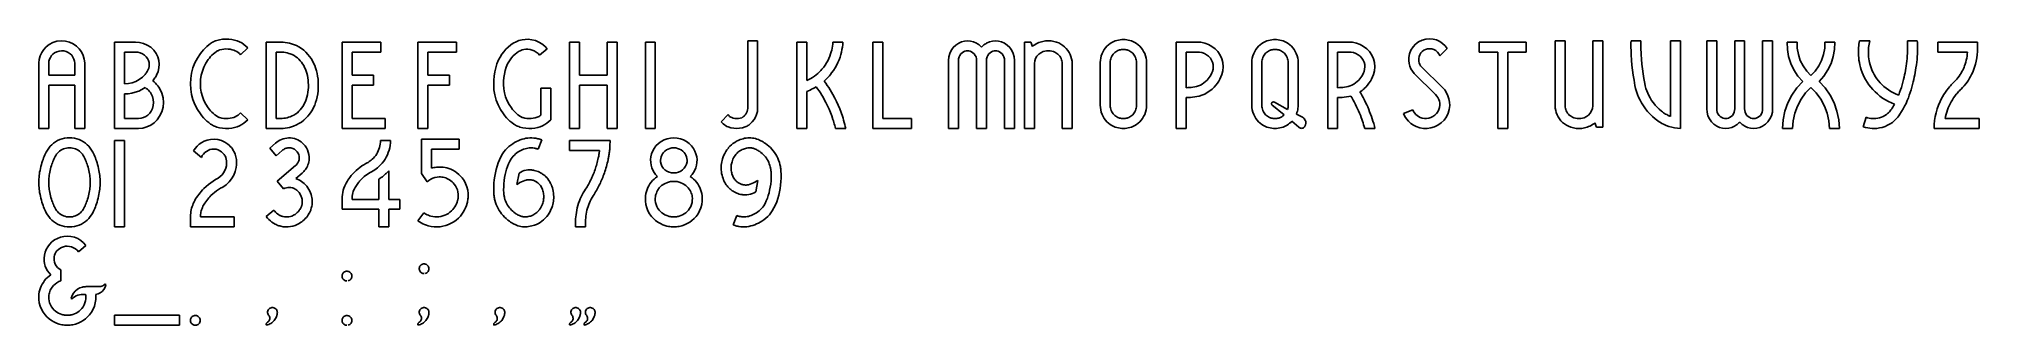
# Model space of a CAD drawing. Header units: metres. Extents: x 0 to 22.4, y -2.3 to 1.
import ezdxf

# ---------------------------------------------------------------- set-up
doc = ezdxf.new("R2010")
doc.units = ezdxf.units.M

msp = doc.modelspace()

# ---------------------------------------------------------------- linework, layer by layer
at = {"layer": 'MCD_Layer_0'}
for p, q in [((0.057253, 0.914271), (0.033726, 0.879148)), ((0.086054, 0.945217), (0.057253, 0.914271)), ((0.1194, 0.971201), (0.086054, 0.945217)), ((0.162656, 0.994279), (0.1194, 0.971201)), ((0.209417, 1.009012), (0.162656, 0.994279)), ((0.25809, 1.014897), (0.209417, 1.009012)), ((0.261309, 0.89994), (0.233715, 0.896586)), ((0.307015, 1.011734), (0.25809, 1.014897)), ((0.289048, 0.898158), (0.261309, 0.89994)), ((0.315985, 0.8913), (0.289048, 0.898158)), ((0.354525, 0.999631), (0.307015, 1.011734)), ((0.399, 0.979), (0.354525, 0.999631)), ((0.435635, 0.953331), (0.399, 0.979)), ((0.467447, 0.921882), (0.435635, 0.953331)), ((0.493535, 0.885544), (0.467447, 0.921882)), ((0.876402, 0), (0.876402, 1)), ((0.876402, 1), (1.116402, 1)), ((1.164063, 0.996765), (1.116402, 1)), ((1.210444, 0.985327), (1.164063, 0.996765)), ((1.254145, 0.966031), (1.210444, 0.985327)), ((1.293844, 0.93946), (1.254145, 0.966031)), ((1.328344, 0.906418), (1.293844, 0.93946)), ((1.356602, 0.867901), (1.328344, 0.906418)), ((1.902227, 0.910154), (1.884147, 0.888743)), ((1.921577, 0.930425), (1.902227, 0.910154)), ((1.942124, 0.949481), (1.921577, 0.930425)), ((1.963793, 0.967252), (1.942124, 0.949481)), ((1.986503, 0.983671), (1.963793, 0.967252)), ((1.997324, 0.990881), (1.986503, 0.983671)), ((2.008495, 0.997535), (1.997324, 0.990881)), ((2.019989, 1.003615), (2.008495, 0.997535)), ((2.031774, 1.009108), (2.019989, 1.003615)), ((2.043823, 1.013997), (2.031774, 1.009108)), ((2.056103, 1.018271), (2.043823, 1.013997)), ((2.090065, 1.027159), (2.056103, 1.018271)), ((2.070842, 0.900441), (2.06455, 0.89709)), ((2.077292, 0.903477), (2.070842, 0.900441)), ((2.083885, 0.90619), (2.077292, 0.903477)), ((2.090604, 0.908572), (2.083885, 0.90619)), ((2.12471, 1.03283), (2.090065, 1.027159)), ((2.114268, 0.914716), (2.090604, 0.908572)), ((2.138404, 0.918621), (2.114268, 0.914716)), ((2.159734, 1.035233), (2.12471, 1.03283)), ((2.162798, 0.920254), (2.138404, 0.918621)), ((2.194829, 1.034347), (2.159734, 1.035233)), ((2.187239, 0.919599), (2.162798, 0.920254)), ((2.211511, 0.916663), (2.187239, 0.919599)), ((2.229687, 1.030181), (2.194829, 1.034347)), ((2.235403, 0.911472), (2.211511, 0.916663)), ((2.264003, 1.022771), (2.229687, 1.030181)), ((2.253627, 0.906142), (2.235403, 0.911472)), ((2.271215, 0.898987), (2.253627, 0.906142)), ((2.292351, 1.014336), (2.264003, 1.022771)), ((2.287985, 0.890082), (2.271215, 0.898987)), ((2.319738, 1.003168), (2.292351, 1.014336)), ((2.3459, 0.989373), (2.319738, 1.003168)), ((2.414603, 0.933672), (2.331703, 0.853871)), ((2.370587, 0.973084), (2.3459, 0.989373)), ((2.393562, 0.954457), (2.370587, 0.973084)), ((2.414603, 0.933672), (2.393562, 0.954457)), ((2.629205, 0), (2.629205, 1)), ((2.629205, 1), (2.797804, 1)), ((2.822976, 0.998813), (2.797804, 1)), ((2.848039, 0.996199), (2.822976, 0.998813)), ((2.872914, 0.992165), (2.848039, 0.996199)), ((2.897519, 0.986725), (2.872914, 0.992165)), ((2.921775, 0.979896), (2.897519, 0.986725)), ((2.945605, 0.971701), (2.921775, 0.979896)), ((2.977073, 0.959011), (2.945605, 0.971701)), ((3.007264, 0.943527), (2.977073, 0.959011)), ((3.035931, 0.925374), (3.007264, 0.943527)), ((3.062837, 0.904703), (3.035931, 0.925374)), ((3.087764, 0.881682), (3.062837, 0.904703)), ((3.505606, 0), (3.505606, 1)), ((3.505606, 1), (3.953606, 1)), ((3.953606, 1), (3.953606, 0.885001)), ((4.382008, 0), (4.382008, 1)), ((4.382008, 1), (4.830008, 1)), ((4.830008, 1), (4.830008, 0.885001)), ((5.398956, 0.917083), (5.374087, 0.889066)), ((5.426058, 0.942945), (5.398956, 0.917083)), ((5.455208, 0.966476), (5.426058, 0.942945)), ((5.484826, 0.987464), (5.455208, 0.966476)), ((5.516769, 1.00471), (5.484826, 0.987464)), ((5.550565, 1.017958), (5.516769, 1.00471)), ((5.565159, 0.900384), (5.545518, 0.889781)), ((5.585718, 1.027013), (5.550565, 1.017958)), ((5.585941, 0.908525), (5.565159, 0.900384)), ((5.621709, 1.031742), (5.585718, 1.027013)), ((5.607557, 0.914086), (5.585941, 0.908525)), ((5.629689, 0.916984), (5.607557, 0.914086)), ((5.658008, 1.032076), (5.621709, 1.031742)), ((5.652008, 0.917175), (5.629689, 0.916984)), ((5.678005, 0.914165), (5.652008, 0.917175)), ((5.699552, 1.027171), (5.658008, 1.032076)), ((5.703344, 0.907617), (5.678005, 0.914165)), ((5.740037, 1.016639), (5.699552, 1.027171)), ((5.727545, 0.897656), (5.703344, 0.907617)), ((5.750151, 0.88447), (5.727545, 0.897656)), ((5.778704, 1.000677), (5.740037, 1.016639)), ((5.81483, 0.979584), (5.778704, 1.000677)), ((5.876808, 0.923676), (5.788909, 0.849476)), ((5.847737, 0.953756), (5.81483, 0.979584)), ((5.876808, 0.923676), (5.847737, 0.953756)), ((6.134811, 0), (6.134811, 1)), ((6.134811, 1), (6.24981, 1)), ((6.24981, 1), (6.24981, 0.617001)), ((6.57181, 0.617001), (6.57181, 1)), ((6.57181, 1), (6.686811, 1)), ((6.686811, 1), (6.686811, 0)), ((7.011212, 0), (7.011212, 1)), ((7.011212, 1), (7.126212, 1)), ((7.126212, 1), (7.126212, 0)), ((8.194613, 0.233001), (8.194613, 1.014999)), ((8.194613, 1.014999), (8.309613, 1.014999)), ((8.309613, 1.014999), (8.309613, 0.229001)), ((8.764015, 0), (8.764015, 1)), ((8.764015, 1), (8.879016, 1)), ((8.879016, 1), (8.879016, 0.5551)), ((9.159953, 0.885694), (9.165921, 0.908166)), ((9.165921, 0.908166), (9.17091, 0.930875)), ((9.17091, 0.930875), (9.174911, 0.953779)), ((9.174911, 0.953779), (9.177914, 0.976835)), ((9.177914, 0.976835), (9.179916, 1)), ((9.179916, 1), (9.295115, 1)), ((9.278332, 0.883441), (9.284527, 0.912261)), ((9.284527, 0.912261), (9.289396, 0.941335)), ((9.289396, 0.941335), (9.292927, 0.970602)), ((9.292927, 0.970602), (9.295115, 1)), ((9.640417, 0), (9.640417, 1)), ((9.640417, 1), (9.755417, 1)), ((9.755417, 1), (9.755417, 0.114999)), ((10.547125, 0.903698), (10.529961, 0.866864)), ((10.570672, 0.936818), (10.547125, 0.903698)), ((10.599824, 0.96513), (10.570672, 0.936818)), ((10.633618, 0.987699), (10.599824, 0.96513)), ((10.665937, 1.002711), (10.633618, 0.987699)), ((10.700367, 1.011904), (10.665937, 1.002711)), ((10.735868, 1.014999), (10.700367, 1.011904)), ((10.720196, 0.89864), (10.705044, 0.894599)), ((10.735818, 0.900001), (10.720196, 0.89864)), ((10.751441, 0.89864), (10.735818, 0.900001)), ((10.771369, 1.011904), (10.735868, 1.014999)), ((10.766593, 0.894599), (10.751441, 0.89864)), ((10.805799, 1.002711), (10.771369, 1.011904)), ((10.838118, 0.987699), (10.805799, 1.002711)), ((10.849045, 0.98137), (10.838118, 0.987699)), ((10.859593, 0.974428), (10.849045, 0.98137)), ((10.869726, 0.966894), (10.859593, 0.974428)), ((10.879412, 0.958793), (10.869726, 0.966894)), ((10.88862, 0.950152), (10.879412, 0.958793)), ((10.897319, 0.940999), (10.88862, 0.950152)), ((10.906047, 0.95014), (10.897319, 0.940999)), ((10.915278, 0.958774), (10.906047, 0.95014)), ((10.924982, 0.966871), (10.915278, 0.958774)), ((10.935129, 0.974407), (10.924982, 0.966871)), ((10.945686, 0.981357), (10.935129, 0.974407)), ((10.956619, 0.987699), (10.945686, 0.981357)), ((10.988938, 1.002711), (10.956619, 0.987699)), ((11.023367, 1.011904), (10.988938, 1.002711)), ((11.058868, 1.014999), (11.023367, 1.011904)), ((11.043296, 0.89864), (11.028144, 0.894599)), ((11.058918, 0.900001), (11.043296, 0.89864)), ((11.094369, 1.011904), (11.058868, 1.014999)), ((11.074541, 0.89864), (11.058918, 0.900001)), ((11.089693, 0.894599), (11.074541, 0.89864)), ((11.128799, 1.002711), (11.094369, 1.011904)), ((11.161118, 0.987699), (11.128799, 1.002711)), ((11.194912, 0.965137), (11.161118, 0.987699)), ((11.224059, 0.936826), (11.194912, 0.965137)), ((11.247594, 0.903703), (11.224059, 0.936826)), ((11.264739, 0.866865), (11.247594, 0.903703)), ((11.39322, 0), (11.39322, 1)), ((11.39322, 1), (11.46582, 1)), ((11.46582, 1), (11.486019, 0.948699)), ((11.499376, 0.959548), (11.486019, 0.948699)), ((11.513395, 0.969528), (11.499376, 0.959548)), ((11.528018, 0.978598), (11.513395, 0.969528)), ((11.543188, 0.986721), (11.528018, 0.978598)), ((11.558843, 0.993864), (11.543188, 0.986721)), ((11.57492, 1), (11.558843, 0.993864)), ((11.605921, 1.008302), (11.57492, 1)), ((11.63762, 1.013321), (11.605921, 1.008302)), ((11.64956, 0.898948), (11.629721, 0.895803)), ((11.66967, 1.014999), (11.63762, 1.013321)), ((11.66962, 0.900001), (11.64956, 0.898948)), ((11.689679, 0.898948), (11.66962, 0.900001)), ((11.70172, 1.013321), (11.66967, 1.014999)), ((11.709519, 0.895803), (11.689679, 0.898948)), ((11.733419, 1.008302), (11.70172, 1.013321)), ((11.76442, 1), (11.733419, 1.008302)), ((11.789908, 0.989794), (11.76442, 1)), ((11.814213, 0.977025), (11.789908, 0.989794)), ((11.837079, 0.96183), (11.814213, 0.977025)), ((11.858265, 0.944367), (11.837079, 0.96183)), ((11.877547, 0.924822), (11.858265, 0.944367)), ((11.89472, 0.9034), (11.877547, 0.924822)), ((11.909338, 0.880763), (11.89472, 0.9034)), ((12.316721, 0.914102), (12.302557, 0.891168)), ((12.331203, 0.933267), (12.316721, 0.914102)), ((12.347343, 0.951058), (12.331203, 0.933267)), ((12.365013, 0.967331), (12.347343, 0.951058)), ((12.384069, 0.981955), (12.365013, 0.967331)), ((12.40436, 0.994813), (12.384069, 0.981955)), ((12.425721, 1.0058), (12.40436, 0.994813)), ((12.443406, 1.013127), (12.425721, 1.0058)), ((12.461569, 1.01917), (12.443406, 1.013127)), ((12.473721, 0.901201), (12.461519, 0.894956)), ((12.480118, 1.0239), (12.461569, 1.01917)), ((12.483782, 0.905386), (12.473721, 0.901201)), ((12.498957, 1.027292), (12.480118, 1.0239)), ((12.494117, 0.908836), (12.483782, 0.905386)), ((12.504674, 0.911535), (12.494117, 0.908836)), ((12.517991, 1.029329), (12.498957, 1.027292)), ((12.515397, 0.913468), (12.504674, 0.911535)), ((12.526231, 0.914626), (12.515397, 0.913468)), ((12.537121, 1.030001), (12.517991, 1.029329)), ((12.537121, 0.915002), (12.526231, 0.914626)), ((12.556218, 1.029317), (12.537121, 1.030001)), ((12.547971, 0.914604), (12.537121, 0.915002)), ((12.558766, 0.913441), (12.547971, 0.914604)), ((12.575217, 1.027273), (12.556218, 1.029317)), ((12.569451, 0.911517), (12.558766, 0.913441)), ((12.579974, 0.908843), (12.569451, 0.911517)), ((12.594022, 1.023879), (12.575217, 1.027273)), ((12.590281, 0.905432), (12.579974, 0.908843)), ((12.600322, 0.901301), (12.590281, 0.905432)), ((12.612537, 1.019151), (12.594022, 1.023879)), ((12.612558, 0.895022), (12.600322, 0.901301)), ((12.630668, 1.013115), (12.612537, 1.019151)), ((12.648322, 1.0058), (12.630668, 1.013115)), ((12.669688, 0.994799), (12.648322, 1.0058)), ((12.689986, 0.981934), (12.669688, 0.994799)), ((12.709056, 0.967309), (12.689986, 0.981934)), ((12.726743, 0.95104), (12.709056, 0.967309)), ((12.742908, 0.933257), (12.726743, 0.95104)), ((12.757421, 0.914102), (12.742908, 0.933257)), ((12.771546, 0.891153), (12.757421, 0.914102)), ((13.146023, 0), (13.146023, 1)), ((13.146023, 1), (13.386023, 1)), ((13.432105, 0.997506), (13.386023, 1)), ((13.477311, 0.988222), (13.432105, 0.997506)), ((13.520647, 0.972352), (13.477311, 0.988222)), ((13.561158, 0.950247), (13.520647, 0.972352)), ((13.597953, 0.922392), (13.561158, 0.950247)), ((13.630223, 0.8894), (13.597953, 0.922392)), ((14.069524, 0.914102), (14.05536, 0.891168)), ((14.084006, 0.933267), (14.069524, 0.914102)), ((14.100146, 0.951058), (14.084006, 0.933267)), ((14.117816, 0.967331), (14.100146, 0.951058)), ((14.136873, 0.981955), (14.117816, 0.967331)), ((14.157164, 0.994812), (14.136873, 0.981955)), ((14.178525, 1.0058), (14.157164, 0.994812)), ((14.196194, 1.013121), (14.178525, 1.0058)), ((14.214341, 1.019161), (14.196194, 1.013121)), ((14.226325, 0.901201), (14.214167, 0.89491)), ((14.232872, 1.02389), (14.214341, 1.019161)), ((14.236408, 0.905369), (14.226325, 0.901201)), ((14.251695, 1.027283), (14.232872, 1.02389)), ((14.246762, 0.908809), (14.236408, 0.905369)), ((14.257335, 0.911504), (14.246762, 0.908809)), ((14.270711, 1.029323), (14.251695, 1.027283)), ((14.268073, 0.913441), (14.257335, 0.911504)), ((14.278921, 0.914608), (14.268073, 0.913441)), ((14.289825, 1.030001), (14.270711, 1.029323)), ((14.289825, 0.915002), (14.278921, 0.914608)), ((14.308938, 1.029323), (14.289825, 1.030001)), ((14.30068, 0.914616), (14.289829, 0.915002)), ((14.311475, 0.913459), (14.30068, 0.914616)), ((14.327955, 1.027283), (14.308938, 1.029323)), ((14.322161, 0.911537), (14.311475, 0.913459)), ((14.332684, 0.908861), (14.322161, 0.911537)), ((14.346777, 1.02389), (14.327955, 1.027283)), ((14.342989, 0.905443), (14.332684, 0.908861)), ((14.353026, 0.901301), (14.342989, 0.905443)), ((14.365309, 1.019161), (14.346777, 1.02389)), ((14.365248, 0.895022), (14.353026, 0.901301)), ((14.383456, 1.013121), (14.365309, 1.019161)), ((14.401125, 1.0058), (14.383456, 1.013121)), ((14.422491, 0.994799), (14.401125, 1.0058)), ((14.44279, 0.981934), (14.422491, 0.994799)), ((14.461859, 0.967309), (14.44279, 0.981934)), ((14.479547, 0.95104), (14.461859, 0.967309)), ((14.495712, 0.933257), (14.479547, 0.95104)), ((14.510225, 0.914102), (14.495712, 0.933257)), ((14.52435, 0.891153), (14.510225, 0.914102)), ((14.898826, 0), (14.898826, 1)), ((14.898826, 1), (15.138826, 1)), ((15.184908, 0.997506), (15.138826, 1)), ((15.230114, 0.988222), (15.184908, 0.997506)), ((15.27345, 0.972353), (15.230114, 0.988222)), ((15.313961, 0.950248), (15.27345, 0.972353)), ((15.350756, 0.922392), (15.313961, 0.950248)), ((15.383025, 0.8894), (15.350756, 0.922392)), ((15.861711, 0.90566), (15.845653, 0.864443)), ((15.885058, 0.943231), (15.861711, 0.90566)), ((15.914899, 0.975884), (15.885058, 0.943231)), ((15.950224, 1.002508), (15.914899, 0.975884)), ((15.989833, 1.022201), (15.950224, 1.002508)), ((16.032382, 1.034295), (15.989833, 1.022201)), ((16.010698, 0.904642), (15.992301, 0.890767)), ((16.031325, 0.914912), (16.010698, 0.904642)), ((16.053485, 0.921229), (16.031325, 0.914912)), ((16.076427, 1.03838), (16.032382, 1.034295)), ((16.076427, 0.923379), (16.053485, 0.921229)), ((16.117009, 1.034924), (16.076427, 1.03838)), ((16.101619, 0.920835), (16.076427, 0.923379)), ((16.125782, 0.913271), (16.101619, 0.920835)), ((16.156423, 1.024663), (16.117009, 1.034924)), ((16.147928, 0.900998), (16.125782, 0.913271)), ((16.16715, 0.884517), (16.147928, 0.900998)), ((16.193538, 1.007891), (16.156423, 1.024663)), ((16.227286, 0.98509), (16.193538, 1.007891)), ((16.280927, 0.924179), (16.193826, 0.84178)), ((16.256697, 0.956916), (16.227286, 0.98509)), ((16.280927, 0.924179), (16.256697, 0.956916)), ((16.651629, 0.884999), (16.651629, 1)), ((16.651629, 1), (17.193628, 1)), ((17.193628, 1), (17.193628, 0.884999)), ((17.52803, 0.2628), (17.52803, 1.015101)), ((17.52803, 1.015101), (17.64303, 1.015101)), ((17.64303, 0.2628), (17.64303, 1.015101)), ((17.965031, 1.015101), (17.965031, 0.2628)), ((17.965031, 1.015101), (18.08003, 1.015101)), ((18.08003, 1.015101), (18.08003, 0.015101)), ((18.404565, 0.987714), (18.404432, 0.960423)), ((18.404432, 0.960423), (18.404621, 0.933133)), ((18.405021, 1.015001), (18.404565, 0.987714)), ((18.404621, 0.933133), (18.405132, 0.905847)), ((18.405021, 1.015001), (18.520122, 1.015001)), ((18.405132, 0.905847), (18.405966, 0.878569)), ((18.519633, 0.988631), (18.519466, 0.962258)), ((18.519466, 0.962258), (18.519621, 0.935884)), ((18.519621, 0.935884), (18.520099, 0.909514)), ((18.520122, 1.015001), (18.519633, 0.988631)), ((18.520099, 0.909514), (18.520899, 0.883152)), ((18.863021, 0.1392), (18.863021, 1.015001)), ((18.863021, 1.015001), (18.978022, 1.015001)), ((18.978022, 0), (18.978022, 1.015001)), ((19.280833, 1.015), (19.280833, 0.228)), ((19.280833, 1.015), (19.395833, 1.015)), ((19.395833, 1.015), (19.395833, 0.228)), ((19.603833, 0.228), (19.603833, 1.015)), ((19.603833, 1.015), (19.718833, 1.015)), ((19.718833, 0.228), (19.718833, 1.015)), ((19.926833, 1.015), (19.926833, 0.228)), ((19.926833, 1.015), (20.041833, 1.015)), ((20.041833, 0.228), (20.041833, 1.015)), ((20.209335, 1), (20.212389, 0.916027)), ((20.209335, 1), (20.324335, 1)), ((20.212389, 0.916027), (20.226844, 0.833252)), ((20.324335, 1), (20.326724, 0.927899)), ((20.326724, 0.927899), (20.33944, 0.856888)), ((20.631108, 0.856864), (20.643796, 0.927889)), ((20.643796, 0.927889), (20.646135, 1)), ((20.646135, 1), (20.761235, 1)), ((20.74373, 0.833232), (20.758188, 0.916017)), ((20.758188, 0.916017), (20.761235, 1)), ((21.033785, 0.899408), (21.033636, 0.871957)), ((21.034513, 0.918801), (21.033785, 0.899408)), ((21.035846, 0.938162), (21.034513, 0.918801)), ((21.037781, 0.957472), (21.035846, 0.938162)), ((21.040318, 0.976712), (21.037781, 0.957472)), ((21.043454, 0.995864), (21.040318, 0.976712)), ((21.047186, 1.014908), (21.043454, 0.995864)), ((21.047186, 1.014908), (21.165286, 1.014908)), ((21.149556, 0.916625), (21.148686, 0.896708)), ((21.151189, 0.936494), (21.149556, 0.916625)), ((21.153582, 0.956286), (21.151189, 0.936494)), ((21.156733, 0.975972), (21.153582, 0.956286)), ((21.160636, 0.995522), (21.156733, 0.975972)), ((21.165286, 1.014908), (21.160636, 0.995522)), ((21.600253, 0.995419), (21.599486, 1.014908)), ((21.599486, 1.014908), (21.714585, 1.014908)), ((21.600786, 0.975921), (21.600253, 0.995419)), ((21.600288, 0.868618), (21.600585, 0.897908)), ((21.600585, 0.897908), (21.600986, 0.917409)), ((21.601086, 0.956418), (21.600786, 0.975921)), ((21.600986, 0.917409), (21.601153, 0.936913)), ((21.601153, 0.936913), (21.601086, 0.956418)), ((21.715363, 0.994885), (21.714585, 1.014908)), ((21.715897, 0.974854), (21.715363, 0.994885)), ((21.715586, 0.894707), (21.71603, 0.914741)), ((21.716186, 0.954817), (21.715897, 0.974854)), ((21.71603, 0.914741), (21.71623, 0.934779)), ((21.71623, 0.934779), (21.716186, 0.954817)), ((21.950938, 0.884999), (21.950938, 1)), ((21.950938, 1), (22.408938, 1)), ((22.408938, 1), (22.408938, 0.927899)), ((22.409072, 0.890763), (22.408938, 0.927899)), ((0.004733, 0.80001), (0, 0.758001)), ((0, 0), (0, 0.758001)), ((0.01607, 0.840736), (0.004733, 0.80001)), ((0.033726, 0.879148), (0.01607, 0.840736)), ((0.117673, 0.778026), (0.115, 0.754202)), ((0.115, 0.617001), (0.115, 0.754202)), ((0.124095, 0.801124), (0.117673, 0.778026)), ((0.134105, 0.822909), (0.124095, 0.801124)), ((0.147447, 0.842827), (0.134105, 0.822909)), ((0.163784, 0.860373), (0.147447, 0.842827)), ((0.1827, 0.875101), (0.163784, 0.860373)), ((0.207211, 0.888211), (0.1827, 0.875101)), ((0.233715, 0.896586), (0.207211, 0.888211)), ((0.3412, 0.879601), (0.315985, 0.8913)), ((0.361983, 0.86504), (0.3412, 0.879601)), ((0.380026, 0.847196), (0.361983, 0.86504)), ((0.394816, 0.826574), (0.380026, 0.847196)), ((0.405934, 0.803763), (0.394816, 0.826574)), ((0.413062, 0.779408), (0.405934, 0.803763)), ((0.416, 0.754202), (0.413062, 0.779408)), ((0.416, 0.754202), (0.416, 0.617001)), ((0.51316, 0.845346), (0.493535, 0.885544)), ((0.525768, 0.802427), (0.51316, 0.845346)), ((0.531, 0.758001), (0.525768, 0.802427)), ((0.531, 0.758001), (0.531, 0)), ((1.118602, 0.885001), (0.991402, 0.885001)), ((0.991402, 0.885001), (0.991402, 0.516001)), ((1.146336, 0.883141), (1.118602, 0.885001)), ((1.173326, 0.876494), (1.146336, 0.883141)), ((1.198752, 0.865263), (1.173326, 0.876494)), ((1.221842, 0.849787), (1.198752, 0.865263)), ((1.241895, 0.830539), (1.221842, 0.849787)), ((1.258302, 0.808101), (1.241895, 0.830539)), ((1.256689, 0.666332), (1.261602, 0.674802)), ((1.267988, 0.787119), (1.258302, 0.808101)), ((1.261602, 0.674802), (1.270238, 0.696237)), ((1.274139, 0.764843), (1.267988, 0.787119)), ((1.270238, 0.696237), (1.275279, 0.718791)), ((1.276591, 0.741863), (1.274139, 0.764843)), ((1.275279, 0.718791), (1.276591, 0.741863)), ((1.375244, 0.828764), (1.356602, 0.867901)), ((1.387024, 0.787046), (1.375244, 0.828764)), ((1.378863, 0.658495), (1.38886, 0.700676)), ((1.391607, 0.743939), (1.387024, 0.787046)), ((1.38886, 0.700676), (1.391607, 0.743939)), ((1.782029, 0.701147), (1.76578, 0.641109)), ((1.804563, 0.759119), (1.782029, 0.701147)), ((1.833129, 0.814368), (1.804563, 0.759119)), ((1.867403, 0.866271), (1.833129, 0.814368)), ((1.884147, 0.888743), (1.867403, 0.866271)), ((1.908971, 0.711072), (1.891066, 0.664621)), ((1.931772, 0.755327), (1.908971, 0.711072)), ((1.959203, 0.796871), (1.931772, 0.755327)), ((1.972178, 0.814687), (1.959203, 0.796871)), ((1.986263, 0.831639), (1.972178, 0.814687)), ((2.001402, 0.847656), (1.986263, 0.831639)), ((2.017533, 0.862674), (2.001402, 0.847656)), ((2.03459, 0.876632), (2.017533, 0.862674)), ((2.052503, 0.889472), (2.03459, 0.876632)), ((2.058432, 0.89343), (2.052503, 0.889472)), ((2.06455, 0.89709), (2.058432, 0.89343)), ((2.303764, 0.879519), (2.287985, 0.890082)), ((2.318387, 0.867407), (2.303764, 0.879519)), ((2.331703, 0.853871), (2.318387, 0.867407)), ((2.795305, 0.885001), (2.744204, 0.885001)), ((2.744204, 0.885001), (2.744204, 0.115001)), ((2.814407, 0.884072), (2.795305, 0.885001)), ((2.833425, 0.882049), (2.814407, 0.884072)), ((2.852295, 0.878938), (2.833425, 0.882049)), ((2.870956, 0.87475), (2.852295, 0.878938)), ((2.889346, 0.869499), (2.870956, 0.87475)), ((2.907405, 0.863201), (2.889346, 0.869499)), ((2.929215, 0.85439), (2.907405, 0.863201)), ((2.95014, 0.843645), (2.929215, 0.85439)), ((2.970009, 0.831054), (2.95014, 0.843645)), ((2.988659, 0.816719), (2.970009, 0.831054)), ((3.005938, 0.800758), (2.988659, 0.816719)), ((3.021704, 0.783301), (3.005938, 0.800758)), ((3.036456, 0.765792), (3.021704, 0.783301)), ((3.049948, 0.747295), (3.036456, 0.765792)), ((3.062115, 0.727901), (3.049948, 0.747295)), ((3.072897, 0.707704), (3.062115, 0.727901)), ((3.082243, 0.686804), (3.072897, 0.707704)), ((3.090105, 0.665301), (3.082243, 0.686804)), ((3.110505, 0.856501), (3.087764, 0.881682)), ((3.129687, 0.833282), (3.110505, 0.856501)), ((3.147238, 0.808806), (3.129687, 0.833282)), ((3.163075, 0.783188), (3.147238, 0.808806)), ((3.177124, 0.756547), (3.163075, 0.783188)), ((3.189319, 0.729009), (3.177124, 0.756547)), ((3.199604, 0.700702), (3.189319, 0.729009)), ((3.209114, 0.668861), (3.199604, 0.700702)), ((3.953606, 0.885001), (3.620606, 0.885001)), ((3.620606, 0.885001), (3.620606, 0.617001)), ((4.830008, 0.885001), (4.497007, 0.885001)), ((4.497007, 0.885001), (4.497007, 0.617001)), ((5.281528, 0.702055), (5.270306, 0.654449)), ((5.29629, 0.748685), (5.281528, 0.702055)), ((5.314508, 0.794076), (5.29629, 0.748685)), ((5.331718, 0.827351), (5.314508, 0.794076)), ((5.351623, 0.859087), (5.331718, 0.827351)), ((5.374087, 0.889066), (5.351623, 0.859087)), ((5.404292, 0.709145), (5.392013, 0.670067)), ((5.419508, 0.747176), (5.404292, 0.709145)), ((5.432714, 0.772318), (5.419508, 0.747176)), ((5.447981, 0.796264), (5.432714, 0.772318)), ((5.465202, 0.818846), (5.447981, 0.796264)), ((5.484255, 0.839905), (5.465202, 0.818846)), ((5.505005, 0.859294), (5.484255, 0.839905)), ((5.527308, 0.876875), (5.505005, 0.859294)), ((5.545518, 0.889781), (5.527308, 0.876875)), ((5.770736, 0.868308), (5.750151, 0.88447)), ((5.788909, 0.849476), (5.770736, 0.868308)), ((9.040375, 0.67224), (9.051595, 0.684885)), ((9.051595, 0.684885), (9.062412, 0.697877)), ((9.062412, 0.697877), (9.072816, 0.711202)), ((9.072816, 0.711202), (9.089499, 0.734685)), ((9.089499, 0.734685), (9.10491, 0.759023)), ((9.10491, 0.759023), (9.119005, 0.784145)), ((9.119005, 0.784145), (9.131744, 0.809982)), ((9.131744, 0.809982), (9.143092, 0.836459)), ((9.143092, 0.836459), (9.153016, 0.863502)), ((9.153016, 0.863502), (9.159953, 0.885694)), ((9.184941, 0.67067), (9.203628, 0.700171)), ((9.203628, 0.700171), (9.220725, 0.730622)), ((9.220725, 0.730622), (9.236184, 0.761936)), ((9.236184, 0.761936), (9.24996, 0.794026)), ((9.24996, 0.794026), (9.262015, 0.826801)), ((9.262015, 0.826801), (9.270822, 0.854934)), ((9.270822, 0.854934), (9.278332, 0.883441)), ((10.519746, 0.827531), (10.516818, 0.787)), ((10.516818, 0), (10.516818, 0.787)), ((10.529961, 0.866864), (10.519746, 0.827531)), ((10.632974, 0.807516), (10.631818, 0.787)), ((10.631818, 0), (10.631818, 0.787)), ((10.637963, 0.82745), (10.632974, 0.807516)), ((10.646608, 0.846092), (10.637963, 0.82745)), ((10.658601, 0.862779), (10.646608, 0.846092)), ((10.673515, 0.876916), (10.658601, 0.862779)), ((10.690818, 0.888), (10.673515, 0.876916)), ((10.705044, 0.894599), (10.690818, 0.888)), ((10.780819, 0.888), (10.766593, 0.894599)), ((10.798122, 0.876916), (10.780819, 0.888)), ((10.813036, 0.862779), (10.798122, 0.876916)), ((10.825028, 0.846092), (10.813036, 0.862779)), ((10.833673, 0.82745), (10.825028, 0.846092)), ((10.838663, 0.807516), (10.833673, 0.82745)), ((10.839819, 0.787), (10.838663, 0.807516)), ((10.839819, 0.787), (10.839819, 0)), ((10.956011, 0.807518), (10.954818, 0.787)), ((10.954818, 0.787), (10.954818, 0)), ((10.961028, 0.82745), (10.956011, 0.807518)), ((10.969692, 0.846088), (10.961028, 0.82745)), ((10.981696, 0.862771), (10.969692, 0.846088)), ((10.996614, 0.876909), (10.981696, 0.862771)), ((11.013918, 0.888), (10.996614, 0.876909)), ((11.028144, 0.894599), (11.013918, 0.888)), ((11.103918, 0.888), (11.089693, 0.894599)), ((11.121221, 0.876923), (11.103918, 0.888)), ((11.13613, 0.862787), (11.121221, 0.876923)), ((11.148111, 0.846097), (11.13613, 0.862787)), ((11.156736, 0.827451), (11.148111, 0.846097)), ((11.161698, 0.807514), (11.156736, 0.827451)), ((11.162818, 0.787), (11.161698, 0.807514)), ((11.162818, 0), (11.162818, 0.787)), ((11.274926, 0.82753), (11.264739, 0.866865)), ((11.277818, 0.787), (11.274926, 0.82753)), ((11.277818, 0.787), (11.277818, 0)), ((11.51275, 0.782251), (11.50822, 0.752299)), ((11.50822, 0), (11.50822, 0.752299)), ((11.522979, 0.810765), (11.51275, 0.782251)), ((11.538522, 0.836766), (11.522979, 0.810765)), ((11.558794, 0.859277), (11.538522, 0.836766)), ((11.58303, 0.877449), (11.558794, 0.859277)), ((11.61032, 0.890599), (11.58303, 0.877449)), ((11.629721, 0.895803), (11.61032, 0.890599)), ((11.72892, 0.890599), (11.709519, 0.895803)), ((11.743096, 0.884731), (11.72892, 0.890599)), ((11.75661, 0.877465), (11.743096, 0.884731)), ((11.769323, 0.868875), (11.75661, 0.877465)), ((11.781108, 0.85905), (11.769323, 0.868875)), ((11.791843, 0.848088), (11.781108, 0.85905)), ((11.80142, 0.836101), (11.791843, 0.848088)), ((11.809599, 0.82355), (11.80142, 0.836101)), ((11.816503, 0.810256), (11.809599, 0.82355)), ((11.822065, 0.796346), (11.816503, 0.810256)), ((11.826229, 0.781956), (11.822065, 0.796346)), ((11.828956, 0.767226), (11.826229, 0.781956)), ((11.83022, 0.752299), (11.828956, 0.767226)), ((11.83022, 0.752299), (11.83022, 0)), ((11.921615, 0.856776), (11.909338, 0.880763)), ((11.931427, 0.831679), (11.921615, 0.856776)), ((11.938676, 0.805726), (11.931427, 0.831679)), ((11.943289, 0.779177), (11.938676, 0.805726)), ((11.945219, 0.752299), (11.943289, 0.779177)), ((11.945219, 0.752299), (11.945219, 0)), ((12.270887, 0.788826), (12.269621, 0.761901)), ((12.269621, 0.268101), (12.269621, 0.761901)), ((12.274867, 0.815486), (12.270887, 0.788826)), ((12.281523, 0.841606), (12.274867, 0.815486)), ((12.290784, 0.86692), (12.281523, 0.841606)), ((12.302557, 0.891168), (12.290784, 0.86692)), ((12.385356, 0.777625), (12.384621, 0.7623)), ((12.384621, 0.7623), (12.384621, 0.2676)), ((12.387636, 0.792797), (12.385356, 0.777625)), ((12.39144, 0.807661), (12.387636, 0.792797)), ((12.396727, 0.822064), (12.39144, 0.807661)), ((12.403444, 0.835858), (12.396727, 0.822064)), ((12.411521, 0.848902), (12.403444, 0.835858)), ((12.419768, 0.85985), (12.411521, 0.848902)), ((12.42897, 0.87001), (12.419768, 0.85985)), ((12.439052, 0.879296), (12.42897, 0.87001)), ((12.449931, 0.887634), (12.439052, 0.879296)), ((12.461519, 0.894956), (12.449931, 0.887634)), ((12.62418, 0.887667), (12.612558, 0.895022)), ((12.635092, 0.879295), (12.62418, 0.887667)), ((12.645207, 0.869976), (12.635092, 0.879295)), ((12.654442, 0.859784), (12.645207, 0.869976)), ((12.662722, 0.848802), (12.654442, 0.859784)), ((12.670727, 0.835749), (12.662722, 0.848802)), ((12.677385, 0.821961), (12.670727, 0.835749)), ((12.682629, 0.807575), (12.677385, 0.821961)), ((12.686406, 0.792736), (12.682629, 0.807575)), ((12.688677, 0.777594), (12.686406, 0.792736)), ((12.689421, 0.7623), (12.688677, 0.777594)), ((12.689421, 0.2676), (12.689421, 0.7623)), ((12.783287, 0.866899), (12.771546, 0.891153)), ((12.792526, 0.841585), (12.783287, 0.866899)), ((12.799168, 0.815469), (12.792526, 0.841585)), ((12.803147, 0.788818), (12.799168, 0.815469)), ((12.804421, 0.761901), (12.803147, 0.788818)), ((12.804421, 0.761901), (12.804421, 0.268101)), ((13.261023, 0.4724), (13.261023, 0.884999)), ((13.261023, 0.884999), (13.388322, 0.884999)), ((13.417378, 0.883426), (13.388322, 0.884999)), ((13.445883, 0.877575), (13.417378, 0.883426)), ((13.473209, 0.867575), (13.445883, 0.877575)), ((13.498757, 0.853645), (13.473209, 0.867575)), ((13.521965, 0.836091), (13.498757, 0.853645)), ((13.542323, 0.8153), (13.521965, 0.836091)), ((13.556822, 0.792412), (13.542323, 0.8153)), ((13.567404, 0.767471), (13.556822, 0.792412)), ((13.566623, 0.660899), (13.573391, 0.687134)), ((13.573787, 0.741139), (13.567404, 0.767471)), ((13.573391, 0.687134), (13.575801, 0.71412)), ((13.575801, 0.71412), (13.573787, 0.741139)), ((13.656188, 0.850309), (13.630223, 0.8894)), ((13.675262, 0.807431), (13.656188, 0.850309)), ((13.686911, 0.76197), (13.675262, 0.807431)), ((13.68684, 0.668442), (13.690806, 0.715203)), ((13.690806, 0.715203), (13.686911, 0.76197)), ((14.02369, 0.788826), (14.022424, 0.761901)), ((14.022424, 0.268101), (14.022424, 0.761901)), ((14.02767, 0.815486), (14.02369, 0.788826)), ((14.034326, 0.841606), (14.02767, 0.815486)), ((14.043587, 0.86692), (14.034326, 0.841606)), ((14.05536, 0.891168), (14.043587, 0.86692)), ((14.138116, 0.777626), (14.137425, 0.7623)), ((14.137425, 0.7623), (14.137425, 0.2676)), ((14.140364, 0.792801), (14.138116, 0.777626)), ((14.144146, 0.807668), (14.140364, 0.792801)), ((14.149422, 0.822073), (14.144146, 0.807668)), ((14.156138, 0.835865), (14.149422, 0.822073)), ((14.164224, 0.848902), (14.156138, 0.835865)), ((14.172492, 0.859812), (14.164224, 0.848902)), ((14.181696, 0.869945), (14.172492, 0.859812)), ((14.191764, 0.879219), (14.181696, 0.869945)), ((14.202617, 0.887563), (14.191764, 0.879219)), ((14.214167, 0.89491), (14.202617, 0.887563)), ((14.376859, 0.887675), (14.365248, 0.895022)), ((14.387766, 0.879319), (14.376859, 0.887675)), ((14.397883, 0.87002), (14.387766, 0.879319)), ((14.407127, 0.859854), (14.397883, 0.87002)), ((14.415424, 0.848902), (14.407127, 0.859854)), ((14.423463, 0.835843), (14.415424, 0.848902)), ((14.430148, 0.822042), (14.423463, 0.835843)), ((14.435413, 0.80764), (14.430148, 0.822042)), ((14.439203, 0.792781), (14.435413, 0.80764)), ((14.441482, 0.777617), (14.439203, 0.792781)), ((14.442225, 0.7623), (14.441482, 0.777617)), ((14.442225, 0.2676), (14.442225, 0.7623)), ((14.536091, 0.866898), (14.52435, 0.891153)), ((14.54533, 0.841585), (14.536091, 0.866898)), ((14.551972, 0.815469), (14.54533, 0.841585)), ((14.555951, 0.788818), (14.551972, 0.815469)), ((14.557225, 0.761901), (14.555951, 0.788818)), ((14.557225, 0.761901), (14.557225, 0.268101)), ((15.141125, 0.884999), (15.013827, 0.884999)), ((15.013827, 0.884999), (15.013827, 0.4724)), ((15.170181, 0.883426), (15.141125, 0.884999)), ((15.198686, 0.877575), (15.170181, 0.883426)), ((15.226012, 0.867575), (15.198686, 0.877575)), ((15.25156, 0.853645), (15.226012, 0.867575)), ((15.274768, 0.836091), (15.25156, 0.853645)), ((15.295126, 0.8153), (15.274768, 0.836091)), ((15.309637, 0.792416), (15.295126, 0.8153)), ((15.32022, 0.767472), (15.309637, 0.792416)), ((15.319327, 0.660899), (15.32614, 0.687125)), ((15.326592, 0.741135), (15.32022, 0.767472)), ((15.32614, 0.687125), (15.328583, 0.714112)), ((15.328583, 0.714112), (15.326592, 0.741135)), ((15.408991, 0.850309), (15.383025, 0.8894)), ((15.428065, 0.807431), (15.408991, 0.850309)), ((15.439714, 0.761971), (15.428065, 0.807431)), ((15.439643, 0.668442), (15.44361, 0.715203)), ((15.44361, 0.715203), (15.439714, 0.761971)), ((15.837427, 0.82098), (15.836615, 0.787411)), ((15.836615, 0.787411), (15.840476, 0.754055)), ((15.845653, 0.864443), (15.837427, 0.82098)), ((15.840476, 0.754055), (15.848934, 0.721559)), ((15.848934, 0.721559), (15.861826, 0.690553)), ((15.861826, 0.690553), (15.8789, 0.661639)), ((15.951926, 0.810079), (15.951499, 0.792581)), ((15.951499, 0.792581), (15.953514, 0.775195)), ((15.956223, 0.832717), (15.951926, 0.810079)), ((15.953514, 0.775195), (15.957933, 0.758259)), ((15.964595, 0.854185), (15.956223, 0.832717)), ((15.957933, 0.758259), (15.96467, 0.742104)), ((15.976758, 0.873756), (15.964595, 0.854185)), ((15.96467, 0.742104), (15.973592, 0.727046)), ((15.973592, 0.727046), (15.984526, 0.713379)), ((15.992301, 0.890767), (15.976758, 0.873756)), ((15.984526, 0.713379), (16.225827, 0.474679)), ((16.182661, 0.864505), (16.16715, 0.884517)), ((16.193826, 0.84178), (16.182661, 0.864505)), ((16.865629, 0.884999), (16.651629, 0.884999)), ((16.865629, 0), (16.865629, 0.884999)), ((17.193628, 0.884999), (16.980628, 0.884999)), ((16.980628, 0.884999), (16.980628, 0)), ((18.405966, 0.878569), (18.407122, 0.851302)), ((18.407122, 0.851302), (18.410696, 0.792219)), ((18.410696, 0.792219), (18.415765, 0.733245)), ((18.415765, 0.733245), (18.422327, 0.674418)), ((18.422327, 0.674418), (18.430377, 0.615777)), ((18.520899, 0.883152), (18.522022, 0.856801)), ((18.522022, 0.856801), (18.525422, 0.800622)), ((18.525422, 0.800622), (18.530241, 0.744548)), ((18.530241, 0.744548), (18.536475, 0.688613)), ((18.536475, 0.688613), (18.544119, 0.632853)), ((20.226844, 0.833252), (20.25243, 0.753214)), ((20.25243, 0.753214), (20.288671, 0.677403)), ((20.288671, 0.677403), (20.334893, 0.60723)), ((20.33944, 0.856888), (20.362219, 0.788439)), ((20.362219, 0.788439), (20.394589, 0.723968)), ((20.394589, 0.723968), (20.435879, 0.664813)), ((20.534633, 0.664785), (20.575953, 0.72393)), ((20.575953, 0.72393), (20.608336, 0.788403)), ((20.608336, 0.788403), (20.631108, 0.856864)), ((20.635614, 0.607211), (20.681866, 0.677376)), ((20.681866, 0.677376), (20.71813, 0.753188)), ((20.71813, 0.753188), (20.74373, 0.833232)), ((21.033636, 0.871957), (21.034672, 0.844525)), ((21.034672, 0.844525), (21.03689, 0.817164)), ((21.03689, 0.817164), (21.040286, 0.789923)), ((21.040286, 0.789923), (21.044854, 0.762855)), ((21.044854, 0.762855), (21.050585, 0.736008)), ((21.050585, 0.736008), (21.058109, 0.706894)), ((21.058109, 0.706894), (21.066999, 0.678168)), ((21.066999, 0.678168), (21.077237, 0.649894)), ((21.148686, 0.896708), (21.148527, 0.874161)), ((21.148527, 0.874161), (21.149356, 0.851629)), ((21.149356, 0.851629), (21.151171, 0.829154)), ((21.151171, 0.829154), (21.153968, 0.806781)), ((21.153968, 0.806781), (21.157742, 0.784551)), ((21.157742, 0.784551), (21.162486, 0.762508)), ((21.162486, 0.762508), (21.168627, 0.738596)), ((21.168627, 0.738596), (21.175902, 0.715005)), ((21.175902, 0.715005), (21.184296, 0.691788)), ((21.184296, 0.691788), (21.19379, 0.668998)), ((21.577487, 0.670989), (21.581851, 0.696965)), ((21.581851, 0.696965), (21.585786, 0.723009)), ((21.585786, 0.723009), (21.590414, 0.751933)), ((21.590414, 0.751933), (21.594181, 0.780981)), ((21.594181, 0.780981), (21.597084, 0.810128)), ((21.597084, 0.810128), (21.59912, 0.839349)), ((21.59912, 0.839349), (21.600288, 0.868618)), ((21.690376, 0.648499), (21.69496, 0.675767)), ((21.69496, 0.675767), (21.699086, 0.703108)), ((21.699086, 0.703108), (21.704132, 0.734799)), ((21.704132, 0.734799), (21.708263, 0.766623)), ((21.708263, 0.766623), (21.711476, 0.798551)), ((21.711476, 0.798551), (21.713769, 0.830559)), ((21.713769, 0.830559), (21.715139, 0.86262)), ((21.715139, 0.86262), (21.715586, 0.894707)), ((22.293837, 0.884999), (21.950938, 0.884999)), ((22.230245, 0.657967), (22.239051, 0.674764)), ((22.239051, 0.674764), (22.247244, 0.691868)), ((22.247244, 0.691868), (22.254812, 0.709257)), ((22.254812, 0.709257), (22.261747, 0.726909)), ((22.261747, 0.726909), (22.268038, 0.7448)), ((22.268038, 0.7448), (22.275042, 0.767581)), ((22.275042, 0.767581), (22.280979, 0.790664)), ((22.280979, 0.790664), (22.285837, 0.813998)), ((22.285837, 0.813998), (22.289604, 0.837532)), ((22.289604, 0.837532), (22.292273, 0.861217)), ((22.292273, 0.861217), (22.293837, 0.884999)), ((22.360987, 0.665231), (22.369448, 0.686722)), ((22.369448, 0.686722), (22.377137, 0.708501)), ((22.377137, 0.708501), (22.38781, 0.744071)), ((22.38781, 0.744071), (22.396366, 0.780209)), ((22.396366, 0.780209), (22.402775, 0.816789)), ((22.402775, 0.816789), (22.407016, 0.853683)), ((22.407016, 0.853683), (22.409072, 0.890763)), ((0.416, 0.617001), (0.115, 0.617001)), ((0.115, 0), (0.115, 0.502)), ((0.115, 0.502), (0.416, 0.502)), ((0.416, 0.502), (0.416, 0)), ((0.991402, 0.516001), (1.036253, 0.519155)), ((1.036253, 0.519155), (1.080163, 0.528823)), ((1.080163, 0.528823), (1.122192, 0.544796)), ((1.122192, 0.544796), (1.161439, 0.566733)), ((1.154811, 0.433478), (1.192644, 0.451507)), ((1.161439, 0.566733), (1.197063, 0.594164)), ((1.192644, 0.451507), (1.228502, 0.473201)), ((1.197063, 0.594164), (1.228302, 0.626501)), ((1.228302, 0.626501), (1.234471, 0.634105)), ((1.242704, 0.464097), (1.228502, 0.473201)), ((1.234471, 0.634105), (1.2404, 0.641898)), ((1.2404, 0.641898), (1.246082, 0.649872)), ((1.256071, 0.453805), (1.242704, 0.464097)), ((1.246082, 0.649872), (1.251514, 0.658019)), ((1.251514, 0.658019), (1.256689, 0.666332)), ((1.268502, 0.442401), (1.256071, 0.453805)), ((1.316402, 0.552701), (1.324828, 0.563076)), ((1.332552, 0.539722), (1.316402, 0.552701)), ((1.324828, 0.563076), (1.332927, 0.573708)), ((1.347808, 0.525702), (1.332552, 0.539722)), ((1.332927, 0.573708), (1.340692, 0.584588)), ((1.340692, 0.584588), (1.348114, 0.595703)), ((1.362101, 0.510702), (1.347808, 0.525702)), ((1.348114, 0.595703), (1.355186, 0.607045)), ((1.355186, 0.607045), (1.361902, 0.618601)), ((1.361902, 0.618601), (1.378863, 0.658495)), ((1.375369, 0.494788), (1.362101, 0.510702)), ((1.387554, 0.47803), (1.375369, 0.494788)), ((1.398602, 0.460502), (1.387554, 0.47803)), ((1.422312, 0.410168), (1.398602, 0.460502)), ((1.756001, 0.579685), (1.752803, 0.51757)), ((1.752803, 0.51757), (1.756019, 0.45549)), ((1.76578, 0.641109), (1.756001, 0.579685)), ((1.756019, 0.45549), (1.765809, 0.394101)), ((1.870713, 0.567304), (1.868503, 0.51757)), ((1.868503, 0.51757), (1.870739, 0.467857)), ((1.878263, 0.616512), (1.870713, 0.567304)), ((1.870739, 0.467857), (1.878305, 0.418671)), ((1.891066, 0.664621), (1.878263, 0.616512)), ((3.097862, 0.639191), (3.090105, 0.665301)), ((3.104276, 0.612719), (3.097862, 0.639191)), ((3.109328, 0.585954), (3.104276, 0.612719)), ((3.113006, 0.558965), (3.109328, 0.585954)), ((3.1153, 0.531824), (3.113006, 0.558965)), ((3.113659, 0.447135), (3.115709, 0.475833)), ((3.116205, 0.504601), (3.1153, 0.531824)), ((3.115709, 0.475833), (3.116205, 0.504601)), ((3.216924, 0.636561), (3.209114, 0.668861)), ((3.223013, 0.603893), (3.216924, 0.636561)), ((3.227363, 0.570949), (3.223013, 0.603893)), ((3.229963, 0.53782), (3.227363, 0.570949)), ((3.227872, 0.434483), (3.230115, 0.469006)), ((3.230805, 0.504601), (3.229963, 0.53782)), ((3.230115, 0.469006), (3.230405, 0.503601)), ((3.620606, 0.617001), (3.870606, 0.617001)), ((3.870606, 0.502), (3.620606, 0.502)), ((3.620606, 0.502), (3.620606, 0.115001)), ((3.870606, 0.617001), (3.870606, 0.502)), ((4.497007, 0.617001), (4.747006, 0.617001)), ((4.747006, 0.502), (4.497007, 0.502)), ((4.497007, 0.502), (4.497007, 0)), ((4.747006, 0.617001), (4.747006, 0.502)), ((5.258714, 0.557386), (5.258409, 0.508476)), ((5.258409, 0.508476), (5.261388, 0.447945)), ((5.262687, 0.606135), (5.258714, 0.557386)), ((5.270306, 0.654449), (5.262687, 0.606135)), ((5.37341, 0.548837), (5.373408, 0.507875)), ((5.373408, 0.507875), (5.375769, 0.459825)), ((5.376527, 0.589681), (5.37341, 0.548837)), ((5.375769, 0.459825), (5.383287, 0.412307)), ((5.38274, 0.630169), (5.376527, 0.589681)), ((5.392013, 0.670067), (5.38274, 0.630169)), ((5.802809, 0.152775), (5.802809, 0.467675)), ((5.802809, 0.467675), (5.917808, 0.467675)), ((5.917808, 0.467675), (5.917808, 0.101676)), ((6.24981, 0.617001), (6.57181, 0.617001)), ((6.57181, 0.502), (6.24981, 0.502)), ((6.24981, 0.502), (6.24981, 0)), ((6.57181, 0), (6.57181, 0.502)), ((8.879016, 0.5551), (8.901318, 0.566364)), ((8.901318, 0.566364), (8.923112, 0.578582)), ((8.915538, 0.445219), (8.933451, 0.453619)), ((8.923112, 0.578582), (8.944358, 0.591729)), ((8.933451, 0.453619), (8.951111, 0.462538)), ((8.944358, 0.591729), (8.965017, 0.605783)), ((8.951111, 0.462538), (8.968504, 0.471968)), ((8.965017, 0.605783), (8.985048, 0.620716)), ((8.968504, 0.471968), (8.985615, 0.4819)), ((8.985048, 0.620716), (9.004416, 0.6365)), ((9.002523, 0.458567), (8.985615, 0.4819)), ((9.018932, 0.434879), (9.002523, 0.458567)), ((9.004416, 0.6365), (9.016774, 0.648035)), ((9.016774, 0.648035), (9.028765, 0.659952)), ((9.028765, 0.659952), (9.040375, 0.67224)), ((9.079016, 0.549), (9.094532, 0.563349)), ((9.097176, 0.523889), (9.079016, 0.549)), ((9.094532, 0.563349), (9.109576, 0.578194)), ((9.114802, 0.4984), (9.097176, 0.523889)), ((9.109576, 0.578194), (9.124131, 0.593517)), ((9.131886, 0.472545), (9.114802, 0.4984)), ((9.124131, 0.593517), (9.138182, 0.609304)), ((9.148422, 0.446336), (9.131886, 0.472545)), ((9.138182, 0.609304), (9.151715, 0.625537)), ((9.151715, 0.625537), (9.164716, 0.6422)), ((9.164716, 0.6422), (9.184941, 0.67067)), ((13.261023, 0.4724), (13.281255, 0.472975)), ((13.281255, 0.472975), (13.301461, 0.474175)), ((13.301461, 0.474175), (13.32162, 0.476)), ((13.32162, 0.476), (13.341712, 0.478447)), ((13.341712, 0.478447), (13.361719, 0.481514)), ((13.361719, 0.481514), (13.381622, 0.485199)), ((13.381622, 0.485199), (13.404626, 0.49284)), ((13.404626, 0.49284), (13.426857, 0.502503)), ((13.426857, 0.502503), (13.448137, 0.51411)), ((13.448137, 0.51411), (13.468297, 0.527569)), ((13.468297, 0.527569), (13.487175, 0.542773)), ((13.487175, 0.542773), (13.504623, 0.5596)), ((13.504623, 0.5596), (13.517898, 0.574483)), ((13.517898, 0.574483), (13.530074, 0.590279)), ((13.530074, 0.590279), (13.541087, 0.606905)), ((13.535971, 0.434676), (13.56281, 0.456236)), ((13.541087, 0.606905), (13.550882, 0.624277)), ((13.550882, 0.624277), (13.559409, 0.642306)), ((13.559409, 0.642306), (13.566623, 0.660899)), ((13.56281, 0.456236), (13.587623, 0.4801)), ((13.587623, 0.4801), (13.606341, 0.501105)), ((13.606341, 0.501105), (13.623513, 0.523392)), ((13.623513, 0.523392), (13.639052, 0.546847)), ((13.639052, 0.546847), (13.652879, 0.571351)), ((13.652879, 0.571351), (13.664923, 0.596778)), ((13.664923, 0.596778), (13.675123, 0.622999)), ((13.675123, 0.622999), (13.68684, 0.668442)), ((15.013827, 0.4724), (15.034043, 0.472972)), ((15.034043, 0.472972), (15.054232, 0.47417)), ((15.054232, 0.47417), (15.074374, 0.475994)), ((15.074374, 0.475994), (15.09445, 0.478442)), ((15.09445, 0.478442), (15.11444, 0.481511)), ((15.11444, 0.481511), (15.134325, 0.485199)), ((15.134325, 0.485199), (15.157341, 0.492814)), ((15.157341, 0.492814), (15.179581, 0.502462)), ((15.179581, 0.502462), (15.200867, 0.514065)), ((15.200867, 0.514065), (15.221026, 0.527531)), ((15.221026, 0.527531), (15.239897, 0.54275)), ((15.239897, 0.54275), (15.257326, 0.5596)), ((15.257326, 0.5596), (15.270601, 0.574483)), ((15.270601, 0.574483), (15.282777, 0.590279)), ((15.282777, 0.590279), (15.293791, 0.606905)), ((15.293791, 0.606905), (15.303586, 0.624277)), ((15.296163, 0.440155), (15.307807, 0.449484)), ((15.303586, 0.624277), (15.312112, 0.642306)), ((15.307807, 0.449484), (15.319076, 0.459261)), ((15.312112, 0.642306), (15.319327, 0.660899)), ((15.319076, 0.459261), (15.329955, 0.469471)), ((15.329955, 0.469471), (15.340426, 0.4801)), ((15.340426, 0.4801), (15.359144, 0.501105)), ((15.359144, 0.501105), (15.376316, 0.523392)), ((15.376316, 0.523392), (15.391855, 0.546847)), ((15.391855, 0.546847), (15.405682, 0.571351)), ((15.405682, 0.571351), (15.417726, 0.596778)), ((15.417726, 0.596778), (15.427925, 0.622999)), ((15.427925, 0.622999), (15.439643, 0.668442)), ((15.8789, 0.661639), (15.899827, 0.635379)), ((16.145427, 0.39238), (15.899827, 0.635379)), ((16.251279, 0.446092), (16.225827, 0.474679)), ((18.430377, 0.615777), (18.439911, 0.557358)), ((18.439911, 0.557358), (18.450921, 0.4992)), ((18.450921, 0.4992), (18.458659, 0.463888)), ((18.458659, 0.463888), (18.468376, 0.429068)), ((18.544119, 0.632853), (18.55317, 0.577304)), ((18.55317, 0.577304), (18.563621, 0.522001)), ((18.563621, 0.522001), (18.56996, 0.492776)), ((18.56996, 0.492776), (18.57795, 0.463959)), ((18.57795, 0.463959), (18.587564, 0.435642)), ((20.322036, 0.469159), (20.264425, 0.385892)), ((20.390235, 0.544001), (20.322036, 0.469159)), ((20.334893, 0.60723), (20.390235, 0.544001)), ((20.485235, 0.4753), (20.423133, 0.411121)), ((20.435879, 0.664813), (20.485235, 0.612199)), ((20.485235, 0.612199), (20.534633, 0.664785)), ((20.547336, 0.411122), (20.485235, 0.4753)), ((20.580235, 0.544001), (20.635614, 0.607211)), ((20.648434, 0.469159), (20.580235, 0.544001)), ((20.706045, 0.385892), (20.648434, 0.469159)), ((21.077237, 0.649894), (21.088798, 0.622135)), ((21.088798, 0.622135), (21.101657, 0.594953)), ((21.101657, 0.594953), (21.115786, 0.568409)), ((21.115786, 0.568409), (21.134505, 0.5372)), ((21.134505, 0.5372), (21.154955, 0.507098)), ((21.154955, 0.507098), (21.177072, 0.478198)), ((21.177072, 0.478198), (21.200783, 0.450591)), ((21.19379, 0.668998), (21.204361, 0.646688)), ((21.200783, 0.450591), (21.226015, 0.424367)), ((21.204361, 0.646688), (21.215986, 0.624908)), ((21.215986, 0.624908), (21.231343, 0.599232)), ((21.231343, 0.599232), (21.248134, 0.57447)), ((21.248134, 0.57447), (21.266305, 0.550701)), ((21.266305, 0.550701), (21.285796, 0.528003)), ((21.285796, 0.528003), (21.306546, 0.506449)), ((21.306546, 0.506449), (21.328486, 0.486108)), ((21.328486, 0.486108), (21.354161, 0.46506)), ((21.354161, 0.46506), (21.381104, 0.445663)), ((21.520549, 0.445891), (21.530251, 0.476132)), ((21.530251, 0.476132), (21.539359, 0.506556)), ((21.539359, 0.506556), (21.547872, 0.537152)), ((21.547872, 0.537152), (21.555786, 0.567908)), ((21.555786, 0.567908), (21.561846, 0.593541)), ((21.561846, 0.593541), (21.567484, 0.61927)), ((21.567484, 0.61927), (21.572698, 0.645089)), ((21.572698, 0.645089), (21.577487, 0.670989)), ((21.641813, 0.447252), (21.650959, 0.478107)), ((21.650959, 0.478107), (21.659518, 0.509129)), ((21.659518, 0.509129), (21.667486, 0.540309)), ((21.667486, 0.540309), (21.673888, 0.567208)), ((21.673888, 0.567208), (21.679838, 0.594212)), ((21.679838, 0.594212), (21.685335, 0.621311)), ((21.685335, 0.621311), (21.690376, 0.648499)), ((22.076037, 0.4685), (22.057144, 0.444146)), ((22.086172, 0.480687), (22.076037, 0.4685)), ((22.096559, 0.492659), (22.086172, 0.480687)), ((22.107193, 0.504411), (22.096559, 0.492659)), ((22.118071, 0.515939), (22.107193, 0.504411)), ((22.129187, 0.527237), (22.118071, 0.515939)), ((22.140537, 0.538301), (22.129187, 0.527237)), ((22.140537, 0.538301), (22.155659, 0.55407)), ((22.155659, 0.55407), (22.170116, 0.570449)), ((22.170116, 0.570449), (22.183886, 0.587411)), ((22.183886, 0.587411), (22.196944, 0.604927)), ((22.196944, 0.604927), (22.209268, 0.622967)), ((22.209268, 0.622967), (22.220837, 0.6415)), ((22.219837, 0.455099), (22.210241, 0.445754)), ((22.219837, 0.455099), (22.238672, 0.474542)), ((22.220837, 0.6415), (22.230245, 0.657967)), ((22.238672, 0.474542), (22.256667, 0.494763)), ((22.256667, 0.494763), (22.273791, 0.515728)), ((22.273791, 0.515728), (22.290013, 0.537398)), ((22.290013, 0.537398), (22.305305, 0.559735)), ((22.305305, 0.559735), (22.319637, 0.582699)), ((22.319637, 0.582699), (22.331075, 0.602764)), ((22.331075, 0.602764), (22.341787, 0.623226)), ((22.341787, 0.623226), (22.351762, 0.644057)), ((22.351762, 0.644057), (22.360987, 0.665231)), ((0.991402, 0.401001), (1.033265, 0.402974)), ((0.991402, 0.401001), (0.991402, 0.115001)), ((1.033265, 0.402974), (1.074726, 0.409091)), ((1.074726, 0.409091), (1.115375, 0.419293)), ((1.115375, 0.419293), (1.154811, 0.433478)), ((1.279906, 0.42997), (1.268502, 0.442401)), ((1.290198, 0.416603), (1.279906, 0.42997)), ((1.299302, 0.402401), (1.290198, 0.416603)), ((1.298102, 0.201302), (1.313498, 0.232886)), ((1.314321, 0.370635), (1.299302, 0.402401)), ((1.313498, 0.232886), (1.323024, 0.266708)), ((1.323442, 0.336701), (1.314321, 0.370635)), ((1.323024, 0.266708), (1.326374, 0.301686)), ((1.326374, 0.301686), (1.323442, 0.336701)), ((1.420943, 0.192032), (1.436008, 0.245592)), ((1.436704, 0.356423), (1.422312, 0.410168)), ((1.436008, 0.245592), (1.441318, 0.300976)), ((1.441318, 0.300976), (1.436704, 0.356423)), ((1.765809, 0.394101), (1.782061, 0.3341)), ((1.782061, 0.3341), (1.804592, 0.276163)), ((1.804592, 0.276163), (1.833146, 0.220945)), ((1.878305, 0.418671), (1.891112, 0.370584)), ((1.891112, 0.370584), (1.909011, 0.32415)), ((1.909011, 0.32415), (1.931796, 0.279909)), ((1.931796, 0.279909), (1.959203, 0.238373)), ((1.959203, 0.238373), (1.972178, 0.220556)), ((3.023104, 0.217101), (3.037423, 0.234717)), ((3.037423, 0.234717), (3.050551, 0.253237)), ((3.050551, 0.253237), (3.062431, 0.272581)), ((3.062431, 0.272581), (3.073014, 0.292665)), ((3.073014, 0.292665), (3.082252, 0.313401)), ((3.082252, 0.313401), (3.090105, 0.334701)), ((3.090105, 0.334701), (3.098267, 0.36229)), ((3.098267, 0.36229), (3.104925, 0.39028)), ((3.104925, 0.39028), (3.110061, 0.41859)), ((3.110061, 0.41859), (3.113659, 0.447135)), ((3.163074, 0.216814), (3.177123, 0.243455)), ((3.177123, 0.243455), (3.189319, 0.270993)), ((3.189319, 0.270993), (3.199604, 0.2993)), ((3.199604, 0.2993), (3.209527, 0.332443)), ((3.209527, 0.332443), (3.217562, 0.366092)), ((3.217562, 0.366092), (3.223683, 0.400142)), ((3.223683, 0.400142), (3.227872, 0.434483)), ((5.261388, 0.447945), (5.270876, 0.388089)), ((5.270876, 0.388089), (5.286764, 0.329604)), ((5.286764, 0.329604), (5.308865, 0.273174)), ((5.308865, 0.273174), (5.336922, 0.219456)), ((5.383287, 0.412307), (5.395874, 0.365874)), ((5.395874, 0.365874), (5.413385, 0.321065)), ((5.413385, 0.321065), (5.435616, 0.278401)), ((5.435616, 0.278401), (5.462309, 0.238377)), ((5.462309, 0.238377), (5.475324, 0.220579)), ((8.192827, 0.215399), (8.194613, 0.233001)), ((8.306107, 0.195517), (8.309613, 0.229001)), ((8.879016, 0.430001), (8.897388, 0.437344)), ((8.879016, 0.430001), (8.879016, 0)), ((8.897388, 0.437344), (8.915538, 0.445219)), ((9.034832, 0.410848), (9.018932, 0.434879)), ((9.050218, 0.386484), (9.034832, 0.410848)), ((9.065081, 0.361797), (9.050218, 0.386484)), ((9.079416, 0.336801), (9.065081, 0.361797)), ((9.099246, 0.299703), (9.079416, 0.336801)), ((9.117869, 0.261985), (9.099246, 0.299703)), ((9.135265, 0.223686), (9.117869, 0.261985)), ((9.164401, 0.419784), (9.148422, 0.446336)), ((9.179816, 0.3929), (9.164401, 0.419784)), ((9.201442, 0.35249), (9.179816, 0.3929)), ((9.221745, 0.311398), (9.201442, 0.35249)), ((9.240703, 0.269669), (9.221745, 0.311398)), ((9.258296, 0.227347), (9.240703, 0.269669)), ((9.274506, 0.184476), (9.258296, 0.227347)), ((12.269621, 0.268101), (12.270887, 0.241176)), ((12.270887, 0.241176), (12.274868, 0.214516)), ((12.384621, 0.2676), (12.385364, 0.252315)), ((12.385364, 0.252315), (12.387643, 0.237183)), ((12.387643, 0.237183), (12.391434, 0.222357)), ((12.682609, 0.222262), (12.6864, 0.23712)), ((12.6864, 0.23712), (12.688678, 0.252284)), ((12.688678, 0.252284), (12.689421, 0.2676)), ((12.799168, 0.214533), (12.803147, 0.241184)), ((12.803147, 0.241184), (12.804421, 0.268101)), ((13.261023, 0.3574), (13.286519, 0.358092)), ((13.261023, 0), (13.261023, 0.3574)), ((13.286519, 0.358092), (13.311976, 0.359657)), ((13.311976, 0.359657), (13.337365, 0.362094)), ((13.337365, 0.362094), (13.362655, 0.365399)), ((13.362655, 0.365399), (13.387818, 0.36957)), ((13.387818, 0.36957), (13.412822, 0.374599)), ((13.412822, 0.374599), (13.445499, 0.385433)), ((13.445499, 0.385433), (13.477082, 0.399133)), ((13.477082, 0.399133), (13.507319, 0.415591)), ((13.507319, 0.415591), (13.535971, 0.434676)), ((14.022424, 0.268101), (14.02369, 0.241176)), ((14.02369, 0.241176), (14.027671, 0.214516)), ((14.137425, 0.2676), (14.138125, 0.252315)), ((14.138125, 0.252315), (14.140371, 0.23718)), ((14.140371, 0.23718), (14.14414, 0.22235)), ((14.250115, 0.290847), (14.249741, 0.287268)), ((14.249741, 0.287268), (14.250014, 0.28368)), ((14.250014, 0.28368), (14.250925, 0.280199)), ((14.251124, 0.294301), (14.250115, 0.290847)), ((14.250925, 0.280199), (14.252445, 0.276937)), ((14.252127, 0.296394), (14.251124, 0.294301)), ((14.253359, 0.298362), (14.252127, 0.296394)), ((14.252445, 0.276937), (14.254525, 0.274001)), ((14.254805, 0.300178), (14.253359, 0.298362)), ((14.394925, 0.157001), (14.254525, 0.274001)), ((14.256445, 0.30182), (14.254805, 0.300178)), ((14.25826, 0.303267), (14.256445, 0.30182)), ((14.260225, 0.304502), (14.25826, 0.303267)), ((14.263844, 0.305869), (14.260225, 0.304502)), ((14.267641, 0.306605), (14.263844, 0.305869)), ((14.271507, 0.306689), (14.267641, 0.306605)), ((14.275333, 0.306119), (14.271507, 0.306689)), ((14.279007, 0.304912), (14.275333, 0.306119)), ((14.282425, 0.303101), (14.279007, 0.304912)), ((14.282425, 0.303101), (14.435125, 0.221401)), ((14.435125, 0.221401), (14.437277, 0.228919)), ((14.437277, 0.228919), (14.439047, 0.236535)), ((14.439047, 0.236535), (14.44043, 0.244231)), ((14.44043, 0.244231), (14.441421, 0.251987)), ((14.441421, 0.251987), (14.44202, 0.259783)), ((14.44202, 0.259783), (14.442225, 0.2676)), ((14.552427, 0.216708), (14.555132, 0.233723)), ((14.555132, 0.233723), (14.556734, 0.250878)), ((14.556734, 0.250878), (14.557225, 0.268101)), ((15.013827, 0.3574), (15.039476, 0.358099)), ((15.013827, 0), (15.013827, 0.3574)), ((15.039476, 0.358099), (15.065086, 0.359681)), ((15.065086, 0.359681), (15.090627, 0.362146)), ((15.090627, 0.362146), (15.116067, 0.365491)), ((15.116067, 0.365491), (15.141377, 0.36971)), ((15.141377, 0.36971), (15.166526, 0.3748)), ((15.17619, 0.358717), (15.166526, 0.3748)), ((15.185657, 0.342517), (15.17619, 0.358717)), ((15.194925, 0.326203), (15.185657, 0.342517)), ((15.203994, 0.309777), (15.194925, 0.326203)), ((15.212861, 0.293242), (15.203994, 0.309777)), ((15.221526, 0.2766), (15.212861, 0.293242)), ((15.23357, 0.252238), (15.221526, 0.2766)), ((15.245142, 0.227649), (15.23357, 0.252238)), ((15.256237, 0.202841), (15.245142, 0.227649)), ((15.271827, 0.422899), (15.284164, 0.431289)), ((15.280978, 0.407411), (15.271827, 0.422899)), ((15.289957, 0.391823), (15.280978, 0.407411)), ((15.284164, 0.431289), (15.296163, 0.440155)), ((15.298762, 0.376136), (15.289957, 0.391823)), ((15.307393, 0.360351), (15.298762, 0.376136)), ((15.315848, 0.344473), (15.307393, 0.360351)), ((15.324125, 0.328501), (15.315848, 0.344473)), ((15.337127, 0.302156), (15.324125, 0.328501)), ((15.349626, 0.275569), (15.337127, 0.302156)), ((15.36162, 0.248751), (15.349626, 0.275569)), ((15.373104, 0.22171), (15.36162, 0.248751)), ((16.160317, 0.375637), (16.145427, 0.39238)), ((16.172767, 0.357007), (16.160317, 0.375637)), ((16.182541, 0.336844), (16.172767, 0.357007)), ((16.189453, 0.315531), (16.182541, 0.336844)), ((16.183513, 0.218264), (16.191081, 0.244223)), ((16.193373, 0.293469), (16.189453, 0.315531)), ((16.191081, 0.244223), (16.194226, 0.271079)), ((16.194226, 0.271079), (16.193373, 0.293469)), ((16.272553, 0.414274), (16.251279, 0.446092)), ((16.289246, 0.379831), (16.272553, 0.414274)), ((16.30104, 0.343418), (16.289246, 0.379831)), ((16.307709, 0.305728), (16.30104, 0.343418)), ((16.303767, 0.221528), (16.309128, 0.267479)), ((16.309128, 0.267479), (16.307709, 0.305728)), ((17.52803, 0.2628), (17.5299, 0.235896)), ((17.5299, 0.235896), (17.534478, 0.209318)), ((17.64303, 0.2628), (17.64431, 0.247869)), ((17.64431, 0.247869), (17.647039, 0.233133)), ((17.647039, 0.233133), (17.651192, 0.218734)), ((17.950289, 0.204269), (17.960517, 0.232815)), ((17.960517, 0.232815), (17.965031, 0.2628)), ((18.468376, 0.429068), (18.480041, 0.394852)), ((18.480041, 0.394852), (18.493616, 0.361348)), ((18.493616, 0.361348), (18.509059, 0.328663)), ((18.509059, 0.328663), (18.526321, 0.296901)), ((18.526321, 0.296901), (18.547953, 0.261982)), ((18.547953, 0.261982), (18.571708, 0.228471)), ((18.571708, 0.228471), (18.597496, 0.196498)), ((18.587564, 0.435642), (18.598772, 0.407917)), ((18.598772, 0.407917), (18.611538, 0.380875)), ((18.611538, 0.380875), (18.62582, 0.354601)), ((18.62582, 0.354601), (18.64368, 0.325688)), ((18.64368, 0.325688), (18.663311, 0.297947)), ((18.663311, 0.297947), (18.684638, 0.271488)), ((18.684638, 0.271488), (18.707576, 0.246412)), ((18.707576, 0.246412), (18.732035, 0.222819)), ((19.280833, 0.228), (19.283687, 0.187459)), ((19.395833, 0.228), (19.396952, 0.207473)), ((19.602714, 0.207473), (19.603833, 0.228)), ((19.718833, 0.228), (19.719952, 0.207473)), ((19.925714, 0.207473), (19.926833, 0.228)), ((20.038979, 0.187459), (20.041833, 0.228)), ((20.21843, 0.295688), (20.184873, 0.200156)), ((20.264425, 0.385892), (20.21843, 0.295688)), ((20.328432, 0.260192), (20.297661, 0.176356)), ((20.370527, 0.338955), (20.328432, 0.260192)), ((20.423133, 0.411121), (20.370527, 0.338955)), ((20.599943, 0.338955), (20.547336, 0.411122)), ((20.642038, 0.260193), (20.599943, 0.338955)), ((20.672809, 0.176356), (20.642038, 0.260193)), ((20.75204, 0.295688), (20.706045, 0.385892)), ((20.785598, 0.200156), (20.75204, 0.295688)), ((21.226015, 0.424367), (21.252686, 0.399607)), ((21.252686, 0.399607), (21.282567, 0.375021)), ((21.282567, 0.375021), (21.313872, 0.352274)), ((21.313872, 0.352274), (21.346485, 0.331447)), ((21.346485, 0.331447), (21.380291, 0.312616)), ((21.380291, 0.312616), (21.415166, 0.29585)), ((21.381104, 0.445663), (21.409211, 0.427993)), ((21.409211, 0.427993), (21.438371, 0.41212)), ((21.410425, 0.216068), (21.418685, 0.228409)), ((21.415166, 0.29585), (21.450985, 0.281208)), ((21.418685, 0.228409), (21.424364, 0.237024)), ((21.424364, 0.237024), (21.429926, 0.245716)), ((21.429926, 0.245716), (21.43537, 0.254481)), ((21.43537, 0.254481), (21.440695, 0.26332)), ((21.438371, 0.41212), (21.468468, 0.398107)), ((21.440695, 0.26332), (21.4459, 0.272229)), ((21.4459, 0.272229), (21.450985, 0.281208)), ((21.468468, 0.398107), (21.499385, 0.386008)), ((21.499385, 0.386008), (21.51026, 0.415846)), ((21.51026, 0.415846), (21.520549, 0.445891)), ((21.533707, 0.194776), (21.551703, 0.225692)), ((21.551703, 0.225692), (21.568445, 0.257304)), ((21.568445, 0.257304), (21.583906, 0.289562)), ((21.583906, 0.289562), (21.59806, 0.322414)), ((21.59806, 0.322414), (21.610886, 0.355808)), ((21.610886, 0.355808), (21.621773, 0.386092)), ((21.621773, 0.386092), (21.632083, 0.416577)), ((21.632083, 0.416577), (21.641813, 0.447252)), ((21.94482, 0.226155), (21.932026, 0.181867)), ((21.960276, 0.269586), (21.94482, 0.226155)), ((21.978338, 0.311999), (21.960276, 0.269586)), ((21.991921, 0.339668), (21.978338, 0.311999)), ((22.006619, 0.366761), (21.991921, 0.339668)), ((22.022406, 0.393235), (22.006619, 0.366761)), ((22.039257, 0.419044), (22.022406, 0.393235)), ((22.057144, 0.444146), (22.039257, 0.419044)), ((22.072168, 0.239723), (22.062693, 0.215434)), ((22.082637, 0.263599), (22.072168, 0.239723)), ((22.094122, 0.287032), (22.082637, 0.263599)), ((22.106555, 0.309975), (22.094122, 0.287032)), ((22.119917, 0.33239), (22.106555, 0.309975)), ((22.134184, 0.354241), (22.119917, 0.33239)), ((22.149332, 0.375489), (22.134184, 0.354241)), ((22.165338, 0.3961), (22.149332, 0.375489)), ((22.173894, 0.406406), (22.165338, 0.3961)), ((22.182666, 0.416529), (22.173894, 0.406406)), ((22.191651, 0.426464), (22.182666, 0.416529)), ((22.200844, 0.436207), (22.191651, 0.426464)), ((22.210241, 0.445754), (22.200844, 0.436207)), ((0, 0), (0.115, 0)), ((0.416, 0), (0.531, 0)), ((1.153902, 0), (0.876402, 0)), ((0.991402, 0.115001), (1.153401, 0.115001)), ((1.153401, 0.115001), (1.182691, 0.117743)), ((1.153902, 0), (1.202723, 0.004491)), ((1.182691, 0.117743), (1.211035, 0.125622)), ((1.202723, 0.004491), (1.250017, 0.017417)), ((1.211035, 0.125622), (1.237538, 0.138388)), ((1.237538, 0.138388), (1.261367, 0.15564)), ((1.250017, 0.017417), (1.294336, 0.038382)), ((1.261367, 0.15564), (1.281769, 0.176834)), ((1.281769, 0.176834), (1.298102, 0.201302)), ((1.294336, 0.038382), (1.334327, 0.066745)), ((1.334327, 0.066745), (1.368766, 0.10164)), ((1.368766, 0.10164), (1.396602, 0.142)), ((1.396602, 0.142), (1.420943, 0.192032)), ((1.833146, 0.220945), (1.867403, 0.169072)), ((1.867403, 0.169072), (1.884124, 0.146566)), ((1.884124, 0.146566), (1.902191, 0.125126)), ((1.902191, 0.125126), (1.921538, 0.104833)), ((1.921538, 0.104833), (1.942091, 0.085762)), ((1.942091, 0.085762), (1.963773, 0.067986)), ((1.963773, 0.067986), (1.986503, 0.051571)), ((1.972178, 0.220556), (1.986263, 0.203605)), ((1.986263, 0.203605), (2.001402, 0.187587)), ((1.986503, 0.051571), (1.997338, 0.044398)), ((1.997338, 0.044398), (2.008517, 0.037774)), ((2.001402, 0.187587), (2.017533, 0.172569)), ((2.008517, 0.037774), (2.020012, 0.031715)), ((2.017533, 0.172569), (2.03459, 0.158612)), ((2.020012, 0.031715), (2.031794, 0.026236)), ((2.031794, 0.026236), (2.043834, 0.021351)), ((2.03459, 0.158612), (2.052503, 0.145772)), ((2.043834, 0.021351), (2.056103, 0.017071)), ((2.052503, 0.145772), (2.058421, 0.141807)), ((2.056103, 0.017071), (2.090056, 0.008123)), ((2.058421, 0.141807), (2.064533, 0.138149)), ((2.064533, 0.138149), (2.070824, 0.134809)), ((2.070824, 0.134809), (2.077277, 0.131794)), ((2.077277, 0.131794), (2.083876, 0.129112)), ((2.083876, 0.129112), (2.090604, 0.126771)), ((2.090056, 0.008123), (2.124702, 0.002416)), ((2.090604, 0.126771), (2.114261, 0.120589)), ((2.114261, 0.120589), (2.138394, 0.116653)), ((2.124702, 0.002416), (2.159732, 0)), ((2.138394, 0.116653), (2.16279, 0.114999)), ((2.159732, 0), (2.194833, 0.000897)), ((2.16279, 0.114999), (2.187234, 0.115642)), ((2.187234, 0.115642), (2.211509, 0.118574)), ((2.194833, 0.000897), (2.229694, 0.0051)), ((2.211509, 0.118574), (2.235403, 0.123771)), ((2.229694, 0.0051), (2.264003, 0.01257)), ((2.235403, 0.123771), (2.253627, 0.129102)), ((2.253627, 0.129102), (2.271215, 0.136256)), ((2.264003, 0.01257), (2.29237, 0.020962)), ((2.271215, 0.136256), (2.287985, 0.145161)), ((2.287985, 0.145161), (2.303764, 0.155725)), ((2.29237, 0.020962), (2.319772, 0.032106)), ((2.303764, 0.155725), (2.318387, 0.167837)), ((2.318387, 0.167837), (2.331703, 0.181372)), ((2.319772, 0.032106), (2.345944, 0.045896)), ((2.331703, 0.181372), (2.414603, 0.101672)), ((2.345944, 0.045896), (2.37063, 0.062196)), ((2.37063, 0.062196), (2.393591, 0.080849)), ((2.393591, 0.080849), (2.414603, 0.101672)), ((2.797804, 0), (2.629205, 0)), ((2.744204, 0.115001), (2.795305, 0.115001)), ((2.795305, 0.115001), (2.814003, 0.115848)), ((2.797804, 0), (2.822976, 0.001187)), ((2.814003, 0.115848), (2.832622, 0.117762)), ((2.822976, 0.001187), (2.848039, 0.003802)), ((2.832622, 0.117762), (2.851102, 0.120735)), ((2.848039, 0.003802), (2.872913, 0.007837)), ((2.851102, 0.120735), (2.869382, 0.124759)), ((2.869382, 0.124759), (2.887402, 0.12982)), ((2.872913, 0.007837), (2.897519, 0.013277)), ((2.887402, 0.12982), (2.905104, 0.1359)), ((2.897519, 0.013277), (2.921775, 0.020106)), ((2.905104, 0.1359), (2.927562, 0.144805)), ((2.921775, 0.020106), (2.945605, 0.028301)), ((2.927562, 0.144805), (2.949127, 0.155693)), ((2.945605, 0.028301), (2.977073, 0.040991)), ((2.949127, 0.155693), (2.969625, 0.168478)), ((2.969625, 0.168478), (2.98889, 0.183056)), ((2.977073, 0.040991), (3.007264, 0.056475)), ((2.98889, 0.183056), (3.006764, 0.199307)), ((3.006764, 0.199307), (3.023104, 0.217101)), ((3.007264, 0.056475), (3.035931, 0.074628)), ((3.035931, 0.074628), (3.062837, 0.095299)), ((3.062837, 0.095299), (3.087764, 0.11832)), ((3.087764, 0.11832), (3.110505, 0.143501)), ((3.110505, 0.143501), (3.129687, 0.166721)), ((3.129687, 0.166721), (3.147238, 0.191196)), ((3.147238, 0.191196), (3.163074, 0.216814)), ((4.005606, 0), (3.505606, 0)), ((3.620606, 0.115001), (4.005606, 0.115001)), ((4.005606, 0.115001), (4.005606, 0)), ((4.497007, 0), (4.382008, 0)), ((5.336922, 0.219456), (5.370608, 0.169076)), ((5.370608, 0.169076), (5.387292, 0.146539)), ((5.387292, 0.146539), (5.40534, 0.125077)), ((5.40534, 0.125077), (5.424682, 0.104775)), ((5.424682, 0.104775), (5.445244, 0.085709)), ((5.445244, 0.085709), (5.466948, 0.067953)), ((5.466948, 0.067953), (5.489709, 0.051575)), ((5.475324, 0.220579), (5.48944, 0.20364)), ((5.48944, 0.20364), (5.504599, 0.187629)), ((5.489709, 0.051575), (5.500544, 0.044402)), ((5.500544, 0.044402), (5.511722, 0.037779)), ((5.504599, 0.187629), (5.52074, 0.172608)), ((5.511722, 0.037779), (5.523217, 0.031719)), ((5.52074, 0.172608), (5.5378, 0.158638)), ((5.523217, 0.031719), (5.534999, 0.02624)), ((5.534999, 0.02624), (5.54704, 0.021355)), ((5.5378, 0.158638), (5.555709, 0.145776)), ((5.54704, 0.021355), (5.559309, 0.017075)), ((5.555709, 0.145776), (5.561615, 0.141822)), ((5.559309, 0.017075), (5.593245, 0.008125)), ((5.561615, 0.141822), (5.567713, 0.138172)), ((5.567713, 0.138172), (5.573988, 0.134834)), ((5.573988, 0.134834), (5.580423, 0.131817)), ((5.580423, 0.131817), (5.587002, 0.129128)), ((5.587002, 0.129128), (5.593709, 0.126775)), ((5.593245, 0.008125), (5.627874, 0.002416)), ((5.593709, 0.126775), (5.617384, 0.120595)), ((5.617384, 0.120595), (5.641533, 0.116661)), ((5.627874, 0.002416), (5.662888, 0)), ((5.641533, 0.116661), (5.665946, 0.115007)), ((5.662888, 0), (5.697973, 0.000898)), ((5.665946, 0.115007), (5.690406, 0.115649)), ((5.690406, 0.115649), (5.714698, 0.11858)), ((5.697973, 0.000898), (5.732817, 0.005102)), ((5.714698, 0.11858), (5.738608, 0.123776)), ((5.732817, 0.005102), (5.767109, 0.012574)), ((5.738608, 0.123776), (5.749987, 0.126925)), ((5.749987, 0.126925), (5.761149, 0.130771)), ((5.761149, 0.130771), (5.772054, 0.135297)), ((5.767109, 0.012574), (5.795496, 0.020952)), ((5.772054, 0.135297), (5.782659, 0.140486)), ((5.782659, 0.140486), (5.792924, 0.14632)), ((5.792924, 0.14632), (5.802809, 0.152775)), ((5.795496, 0.020952), (5.822919, 0.032089)), ((5.822919, 0.032089), (5.849109, 0.045877)), ((5.849109, 0.045877), (5.873812, 0.06218)), ((5.873812, 0.06218), (5.896786, 0.080841)), ((5.896786, 0.080841), (5.917808, 0.101676)), ((6.24981, 0), (6.134811, 0)), ((6.686811, 0), (6.57181, 0)), ((7.126212, 0), (7.011212, 0)), ((7.887614, 0.076), (7.967513, 0.162)), ((7.887614, 0.076), (7.898896, 0.063584)), ((7.898896, 0.063584), (7.911199, 0.052177)), ((7.911199, 0.052177), (7.924432, 0.041865)), ((7.924432, 0.041865), (7.938498, 0.032721)), ((7.938498, 0.032721), (7.953294, 0.024813)), ((7.953294, 0.024813), (7.968712, 0.0182)), ((7.967513, 0.162), (7.97256, 0.154052)), ((7.968712, 0.0182), (8.000945, 0.008138)), ((7.97256, 0.154052), (7.978501, 0.146748)), ((7.978501, 0.146748), (7.985254, 0.140187)), ((7.985254, 0.140187), (7.992726, 0.134458)), ((7.992726, 0.134458), (8.000816, 0.129641)), ((8.000816, 0.129641), (8.009412, 0.125801)), ((8.000945, 0.008138), (8.034157, 0.002042)), ((8.009412, 0.125801), (8.028148, 0.119899)), ((8.028148, 0.119899), (8.047456, 0.116282)), ((8.034157, 0.002042), (8.067862, 0)), ((8.047456, 0.116282), (8.067058, 0.115002)), ((8.067058, 0.115002), (8.086672, 0.116078)), ((8.067862, 0), (8.101568, 0.002042)), ((8.086672, 0.116078), (8.106016, 0.119493)), ((8.101568, 0.002042), (8.13478, 0.008138)), ((8.106016, 0.119493), (8.124813, 0.1252)), ((8.124813, 0.1252), (8.129261, 0.127135)), ((8.129261, 0.127135), (8.1336, 0.129304)), ((8.1336, 0.129304), (8.137817, 0.131703)), ((8.13478, 0.008138), (8.167013, 0.0182)), ((8.137817, 0.131703), (8.141899, 0.134323)), ((8.141899, 0.134323), (8.145835, 0.137159)), ((8.145835, 0.137159), (8.149614, 0.140201)), ((8.149614, 0.140201), (8.162328, 0.152503)), ((8.162328, 0.152503), (8.173199, 0.166461)), ((8.167013, 0.0182), (8.177217, 0.022565)), ((8.173199, 0.166461), (8.182014, 0.1818)), ((8.177217, 0.022565), (8.187166, 0.027486)), ((8.182014, 0.1818), (8.188599, 0.19822)), ((8.187166, 0.027486), (8.196829, 0.032947)), ((8.188599, 0.19822), (8.192827, 0.215399)), ((8.196829, 0.032947), (8.206176, 0.038932)), ((8.206176, 0.038932), (8.21518, 0.045423)), ((8.21518, 0.045423), (8.223812, 0.0524)), ((8.223812, 0.0524), (8.247968, 0.075851)), ((8.247968, 0.075851), (8.268637, 0.102426)), ((8.268637, 0.102426), (8.285419, 0.131612)), ((8.285419, 0.131612), (8.29799, 0.162844)), ((8.29799, 0.162844), (8.306107, 0.195517)), ((8.879016, 0), (8.764015, 0)), ((9.151415, 0.184845), (9.135265, 0.223686)), ((9.166305, 0.145503), (9.151415, 0.184845)), ((9.179916, 0.105701), (9.166305, 0.145503)), ((9.185426, 0.088265), (9.179916, 0.105701)), ((9.190687, 0.070751), (9.185426, 0.088265)), ((9.195697, 0.053164), (9.190687, 0.070751)), ((9.200456, 0.035508), (9.195697, 0.053164)), ((9.204963, 0.017785), (9.200456, 0.035508)), ((9.209216, 0), (9.204963, 0.017785)), ((9.327016, 0), (9.209216, 0)), ((9.289316, 0.141101), (9.274506, 0.184476)), ((9.296618, 0.117869), (9.289316, 0.141101)), ((9.303515, 0.094513), (9.296618, 0.117869)), ((9.310005, 0.071042), (9.303515, 0.094513)), ((9.316086, 0.047461), (9.310005, 0.071042)), ((9.321757, 0.023778), (9.316086, 0.047461)), ((9.327016, 0), (9.321757, 0.023778)), ((10.088517, 0), (9.640417, 0)), ((9.755417, 0.114999), (10.088517, 0.114999)), ((10.088517, 0.114999), (10.088517, 0)), ((10.516818, 0), (10.631818, 0)), ((10.839819, 0), (10.954818, 0)), ((11.162818, 0), (11.277818, 0)), ((11.39322, 0), (11.50822, 0)), ((11.83022, 0), (11.945219, 0)), ((12.274868, 0.214516), (12.281523, 0.188396)), ((12.281523, 0.188396), (12.290784, 0.163082)), ((12.290784, 0.163082), (12.302557, 0.138835)), ((12.302557, 0.138835), (12.316721, 0.115901)), ((12.316721, 0.115901), (12.331202, 0.096735)), ((12.331202, 0.096735), (12.347343, 0.078944)), ((12.347343, 0.078944), (12.365012, 0.062671)), ((12.365012, 0.062671), (12.384069, 0.048047)), ((12.384069, 0.048047), (12.40436, 0.035189)), ((12.391434, 0.222357), (12.396699, 0.207989)), ((12.396699, 0.207989), (12.403384, 0.194223)), ((12.403384, 0.194223), (12.411421, 0.181201)), ((12.40436, 0.035189), (12.425721, 0.024201)), ((12.411421, 0.181201), (12.419664, 0.170204)), ((12.419664, 0.170204), (12.428872, 0.160001)), ((12.425721, 0.024201), (12.443406, 0.016875)), ((12.428872, 0.160001), (12.438969, 0.150676)), ((12.438969, 0.150676), (12.44987, 0.142306)), ((12.443406, 0.016875), (12.461569, 0.010831)), ((12.44987, 0.142306), (12.461486, 0.134961)), ((12.461486, 0.134961), (12.473721, 0.1287)), ((12.461569, 0.010831), (12.480118, 0.006101)), ((12.473721, 0.1287), (12.483776, 0.124507)), ((12.480118, 0.006101), (12.498957, 0.002709)), ((12.483776, 0.124507), (12.494111, 0.121057)), ((12.494111, 0.121057), (12.504669, 0.118369)), ((12.498957, 0.002709), (12.517991, 0.000672)), ((12.504669, 0.118369), (12.515395, 0.116458)), ((12.515395, 0.116458), (12.526231, 0.115334)), ((12.517991, 0.000672), (12.537121, 0)), ((12.526231, 0.115334), (12.537121, 0.115002)), ((12.537121, 0.115002), (12.547977, 0.115346)), ((12.537121, 0), (12.556218, 0.000684)), ((12.547977, 0.115346), (12.55878, 0.116477)), ((12.556218, 0.000684), (12.575217, 0.002728)), ((12.55878, 0.116477), (12.569471, 0.118391)), ((12.569471, 0.118391), (12.579996, 0.121076)), ((12.575217, 0.002728), (12.594022, 0.006123)), ((12.579996, 0.121076), (12.590297, 0.124518)), ((12.590297, 0.124518), (12.600322, 0.1287)), ((12.594022, 0.006123), (12.612537, 0.01085)), ((12.600322, 0.1287), (12.612525, 0.134965)), ((12.612525, 0.134965), (12.624118, 0.142297)), ((12.612537, 0.01085), (12.630668, 0.016887)), ((12.624118, 0.142297), (12.635008, 0.150637)), ((12.630668, 0.016887), (12.648322, 0.024201)), ((12.635008, 0.150637), (12.645109, 0.159919)), ((12.645109, 0.159919), (12.654338, 0.170067)), ((12.648322, 0.024201), (12.669688, 0.035203)), ((12.654338, 0.170067), (12.662621, 0.181001)), ((12.662621, 0.181001), (12.67066, 0.194059)), ((12.669688, 0.035203), (12.689986, 0.048068)), ((12.67066, 0.194059), (12.677345, 0.207859)), ((12.677345, 0.207859), (12.682609, 0.222262)), ((12.689986, 0.048068), (12.709056, 0.062693)), ((12.709056, 0.062693), (12.726743, 0.078962)), ((12.726743, 0.078962), (12.742908, 0.096746)), ((12.742908, 0.096746), (12.757421, 0.115901)), ((12.757421, 0.115901), (12.771545, 0.138849)), ((12.771545, 0.138849), (12.783287, 0.163104)), ((12.783287, 0.163104), (12.792526, 0.188417)), ((12.792526, 0.188417), (12.799168, 0.214533)), ((13.146023, 0), (13.261023, 0)), ((14.027671, 0.214516), (14.034326, 0.188396)), ((14.034326, 0.188396), (14.043587, 0.163082)), ((14.043587, 0.163082), (14.055361, 0.138835)), ((14.055361, 0.138835), (14.069524, 0.115901)), ((14.069524, 0.115901), (14.084006, 0.096735)), ((14.084006, 0.096735), (14.100146, 0.078944)), ((14.100146, 0.078944), (14.117816, 0.062671)), ((14.117816, 0.062671), (14.136873, 0.048047)), ((14.136873, 0.048047), (14.157163, 0.035189)), ((14.14414, 0.22235), (14.149394, 0.20798)), ((14.149394, 0.20798), (14.156079, 0.194216)), ((14.156079, 0.194216), (14.164125, 0.181201)), ((14.157163, 0.035189), (14.178525, 0.024201)), ((14.164224, 0.181001), (14.172479, 0.170091)), ((14.172479, 0.170091), (14.181676, 0.159964)), ((14.178525, 0.024201), (14.196194, 0.016881)), ((14.181676, 0.159964), (14.191744, 0.1507)), ((14.191744, 0.1507), (14.2026, 0.142376)), ((14.196194, 0.016881), (14.214341, 0.010841)), ((14.2026, 0.142376), (14.214158, 0.135056)), ((14.214158, 0.135056), (14.226325, 0.1288)), ((14.214341, 0.010841), (14.232872, 0.006112)), ((14.226425, 0.1287), (14.236484, 0.124518)), ((14.232872, 0.006112), (14.251695, 0.002719)), ((14.236484, 0.124518), (14.246819, 0.121075)), ((14.246819, 0.121075), (14.257377, 0.11839)), ((14.251695, 0.002719), (14.270711, 0.000678)), ((14.257377, 0.11839), (14.268101, 0.116477)), ((14.268101, 0.116477), (14.278936, 0.115345)), ((14.270711, 0.000678), (14.289825, 0)), ((14.278936, 0.115345), (14.289825, 0.115002)), ((14.289825, 0.115002), (14.300735, 0.115341)), ((14.289825, 0), (14.308938, 0.000678)), ((14.300735, 0.115341), (14.311591, 0.116477)), ((14.308938, 0.000678), (14.327955, 0.002719)), ((14.311591, 0.116477), (14.322335, 0.118404)), ((14.322335, 0.118404), (14.332909, 0.12111)), ((14.327955, 0.002719), (14.346777, 0.006112)), ((14.332909, 0.12111), (14.343258, 0.124582)), ((14.343258, 0.124582), (14.353325, 0.1288)), ((14.346777, 0.006112), (14.365309, 0.010841)), ((14.353325, 0.1288), (14.360863, 0.132535)), ((14.360863, 0.132535), (14.368187, 0.136673)), ((14.365309, 0.010841), (14.383456, 0.016881)), ((14.368187, 0.136673), (14.375276, 0.141203)), ((14.375276, 0.141203), (14.382108, 0.14611)), ((14.382108, 0.14611), (14.388665, 0.151382)), ((14.383456, 0.016881), (14.401125, 0.024201)), ((14.388665, 0.151382), (14.394925, 0.157001)), ((14.401125, 0.024201), (14.416335, 0.031779)), ((14.416335, 0.031779), (14.431037, 0.040302)), ((14.431037, 0.040302), (14.445171, 0.049734)), ((14.445171, 0.049734), (14.458683, 0.06004)), ((14.458683, 0.06004), (14.471518, 0.071177)), ((14.471518, 0.071177), (14.483625, 0.083101)), ((14.566526, 0.014001), (14.483625, 0.083101)), ((14.537824, 0.1672), (14.543755, 0.183377)), ((14.537824, 0.1672), (14.600925, 0.133901)), ((14.543755, 0.183377), (14.548629, 0.199902)), ((14.548629, 0.199902), (14.552427, 0.216708)), ((14.566526, 0.014001), (14.570875, 0.01036)), ((14.570875, 0.01036), (14.575654, 0.007305)), ((14.575654, 0.007305), (14.580785, 0.004888)), ((14.580785, 0.004888), (14.586184, 0.003148)), ((14.586184, 0.003148), (14.591761, 0.002113)), ((14.591761, 0.002113), (14.597425, 0.001801)), ((14.597425, 0.001801), (14.605148, 0.002783)), ((14.609522, 0.129441), (14.600925, 0.133901)), ((14.605148, 0.002783), (14.612558, 0.005171)), ((14.617475, 0.123914), (14.609522, 0.129441)), ((14.612558, 0.005171), (14.6194, 0.008885)), ((14.624654, 0.117412), (14.617475, 0.123914)), ((14.6194, 0.008885), (14.625441, 0.013796)), ((14.630938, 0.110043), (14.624654, 0.117412)), ((14.625441, 0.013796), (14.630474, 0.019736)), ((14.630474, 0.019736), (14.634325, 0.026502)), ((14.636224, 0.101927), (14.630938, 0.110043)), ((14.634325, 0.026502), (14.636897, 0.030771)), ((14.640425, 0.093201), (14.636224, 0.101927)), ((14.636897, 0.030771), (14.639166, 0.035208)), ((14.639166, 0.035208), (14.641122, 0.039793)), ((14.642702, 0.086975), (14.640425, 0.093201)), ((14.641122, 0.039793), (14.642755, 0.044501)), ((14.644389, 0.080565), (14.642702, 0.086975)), ((14.642755, 0.044501), (14.644058, 0.049312)), ((14.644058, 0.049312), (14.645024, 0.054201)), ((14.645471, 0.074025), (14.644389, 0.080565)), ((14.645024, 0.054201), (14.645791, 0.060786)), ((14.64594, 0.067413), (14.645471, 0.074025)), ((14.645791, 0.060786), (14.64594, 0.067413)), ((14.898826, 0), (15.013827, 0)), ((15.266853, 0.177824), (15.256237, 0.202841)), ((15.276983, 0.152607), (15.266853, 0.177824)), ((15.286626, 0.127199), (15.276983, 0.152607)), ((15.294145, 0.106267), (15.286626, 0.127199)), ((15.301338, 0.085222), (15.294145, 0.106267)), ((15.308205, 0.064067), (15.301338, 0.085222)), ((15.314743, 0.042808), (15.308205, 0.064067)), ((15.32095, 0.021451), (15.314743, 0.042808)), ((15.326826, 0), (15.32095, 0.021451)), ((15.326826, 0), (15.445426, 0)), ((15.384074, 0.194456), (15.373104, 0.22171)), ((15.394526, 0.167), (15.384074, 0.194456)), ((15.404307, 0.13958), (15.394526, 0.167)), ((15.413573, 0.111982), (15.404307, 0.13958)), ((15.422321, 0.084215), (15.413573, 0.111982)), ((15.430548, 0.056289), (15.422321, 0.084215)), ((15.438251, 0.028214), (15.430548, 0.056289)), ((15.445426, 0), (15.438251, 0.028214)), ((15.775227, 0.172679), (15.881926, 0.215579)), ((15.775227, 0.172679), (15.790719, 0.140487)), ((15.790719, 0.140487), (15.810225, 0.110556)), ((15.810225, 0.110556), (15.833422, 0.083385)), ((15.833422, 0.083385), (15.859923, 0.059427)), ((15.859923, 0.059427), (15.889287, 0.039078)), ((15.881926, 0.215579), (15.890978, 0.196802)), ((15.889287, 0.039078), (15.921027, 0.022679)), ((15.890978, 0.196802), (15.902369, 0.179345)), ((15.902369, 0.179345), (15.915909, 0.163497)), ((15.915909, 0.163497), (15.931375, 0.149521)), ((15.921027, 0.022679), (15.962358, 0.008389)), ((15.931375, 0.149521), (15.948509, 0.137649)), ((15.948509, 0.137649), (15.967027, 0.128078)), ((15.962358, 0.008389), (16.00542, 0.000767)), ((15.967027, 0.128078), (15.991233, 0.11971)), ((15.991233, 0.11971), (16.016452, 0.11524)), ((16.00542, 0.000767), (16.049145, 0)), ((16.016452, 0.11524), (16.042059, 0.114781)), ((16.042059, 0.114781), (16.067422, 0.118342)), ((16.049145, 0), (16.092447, 0.006109)), ((16.067422, 0.118342), (16.091913, 0.125836)), ((16.091913, 0.125836), (16.114926, 0.137078)), ((16.092447, 0.006109), (16.134254, 0.018941)), ((16.114926, 0.137078), (16.136954, 0.152759)), ((16.134254, 0.018941), (16.173527, 0.038179)), ((16.136954, 0.152759), (16.156067, 0.171886)), ((16.156067, 0.171886), (16.171733, 0.193926)), ((16.171733, 0.193926), (16.183513, 0.218264)), ((16.173527, 0.038179), (16.21121, 0.065016)), ((16.21121, 0.065016), (16.243902, 0.097748)), ((16.243902, 0.097748), (16.270693, 0.135463)), ((16.270693, 0.135463), (16.290835, 0.17711)), ((16.290835, 0.17711), (16.303767, 0.221528)), ((16.980628, 0), (16.865629, 0)), ((17.534478, 0.209318), (17.541717, 0.183339)), ((17.541717, 0.183339), (17.551544, 0.158224)), ((17.551544, 0.158224), (17.563857, 0.134229)), ((17.563857, 0.134229), (17.578531, 0.111602)), ((17.578531, 0.111602), (17.595684, 0.090192)), ((17.595684, 0.090192), (17.614947, 0.07066)), ((17.614947, 0.07066), (17.636116, 0.053212)), ((17.636116, 0.053212), (17.658967, 0.038034)), ((17.651192, 0.218734), (17.656728, 0.204808)), ((17.656728, 0.204808), (17.663596, 0.191488)), ((17.658967, 0.038034), (17.683258, 0.025285)), ((17.663596, 0.191488), (17.67173, 0.178901)), ((17.67173, 0.178901), (17.681331, 0.166937)), ((17.681331, 0.166937), (17.692078, 0.155992)), ((17.683258, 0.025285), (17.708731, 0.015101)), ((17.692078, 0.155992), (17.703863, 0.146174)), ((17.703863, 0.146174), (17.71657, 0.137581)), ((17.708731, 0.015101), (17.739724, 0.006743)), ((17.71657, 0.137581), (17.73007, 0.130299)), ((17.73007, 0.130299), (17.74423, 0.124401)), ((17.739724, 0.006743), (17.771425, 0.00169)), ((17.74423, 0.124401), (17.76364, 0.119253)), ((17.76364, 0.119253), (17.783477, 0.116143)), ((17.771425, 0.00169), (17.803481, 0)), ((17.783477, 0.116143), (17.803531, 0.115102)), ((17.803481, 0), (17.835537, 0.00169)), ((17.803531, 0.115102), (17.823584, 0.116143)), ((17.823584, 0.116143), (17.843422, 0.119253)), ((17.835537, 0.00169), (17.867237, 0.006743)), ((17.843422, 0.119253), (17.862831, 0.124401)), ((17.862831, 0.124401), (17.890161, 0.137538)), ((17.867237, 0.006743), (17.898231, 0.015101)), ((17.890161, 0.137538), (17.914433, 0.155713)), ((17.898231, 0.015101), (17.914327, 0.021172)), ((17.914327, 0.021172), (17.929997, 0.028271)), ((17.914433, 0.155713), (17.934732, 0.178241)), ((17.929997, 0.028271), (17.945175, 0.03637)), ((17.934732, 0.178241), (17.950289, 0.204269)), ((17.945175, 0.03637), (17.959797, 0.045434)), ((17.959797, 0.045434), (17.973802, 0.055425)), ((17.973802, 0.055425), (17.987131, 0.066301)), ((18.007431, 0.015101), (17.987131, 0.066301)), ((18.08003, 0.015101), (18.007431, 0.015101)), ((18.597496, 0.196498), (18.625216, 0.166185)), ((18.625216, 0.166185), (18.654762, 0.13765)), ((18.654762, 0.13765), (18.686021, 0.111001)), ((18.686021, 0.111001), (18.700594, 0.099427)), ((18.700594, 0.099427), (18.715602, 0.088421)), ((18.715602, 0.088421), (18.731021, 0.078001)), ((18.731021, 0.078001), (18.74683, 0.068182)), ((18.732035, 0.222819), (18.757921, 0.2008)), ((18.74683, 0.068182), (18.763005, 0.058977)), ((18.757921, 0.2008), (18.769248, 0.191729)), ((18.763005, 0.058977), (18.779521, 0.050402)), ((18.769248, 0.191729), (18.780921, 0.183109)), ((18.779521, 0.050402), (18.810839, 0.036209)), ((18.780921, 0.183109), (18.792924, 0.174954)), ((18.792924, 0.174954), (18.805238, 0.167277)), ((18.805238, 0.167277), (18.817844, 0.160088)), ((18.810839, 0.036209), (18.843082, 0.024266)), ((18.817844, 0.160088), (18.830722, 0.1534)), ((18.830722, 0.1534), (18.836008, 0.150818)), ((18.836008, 0.150818), (18.841334, 0.148321)), ((18.841334, 0.148321), (18.8467, 0.14591)), ((18.843082, 0.024266), (18.876088, 0.014631)), ((18.8467, 0.14591), (18.852104, 0.143586)), ((18.852104, 0.143586), (18.857545, 0.141349)), ((18.857545, 0.141349), (18.863021, 0.1392)), ((18.876088, 0.014631), (18.909692, 0.007353)), ((18.909692, 0.007353), (18.943727, 0.002467)), ((18.943727, 0.002467), (18.978022, 0)), ((19.283687, 0.187459), (19.293854, 0.148109)), ((19.293854, 0.148109), (19.310996, 0.11126)), ((19.310996, 0.11126), (19.334542, 0.078134)), ((19.334542, 0.078134), (19.363711, 0.049834)), ((19.363711, 0.049834), (19.397533, 0.0273)), ((19.396952, 0.207473), (19.401922, 0.187525)), ((19.397533, 0.0273), (19.429852, 0.012288)), ((19.401922, 0.187525), (19.410563, 0.168872)), ((19.410563, 0.168872), (19.422567, 0.152183)), ((19.422567, 0.152183), (19.437502, 0.138056)), ((19.429852, 0.012288), (19.464282, 0.003095)), ((19.437502, 0.138056), (19.454833, 0.127)), ((19.454833, 0.127), (19.469059, 0.120401)), ((19.464282, 0.003095), (19.499783, 0)), ((19.469059, 0.120401), (19.484211, 0.11636)), ((19.484211, 0.11636), (19.499833, 0.115)), ((19.499783, 0), (19.535284, 0.003095)), ((19.499833, 0.115), (19.515456, 0.11636)), ((19.515456, 0.11636), (19.530608, 0.120401)), ((19.530608, 0.120401), (19.544833, 0.127)), ((19.535284, 0.003095), (19.569714, 0.012288)), ((19.544833, 0.127), (19.562164, 0.138057)), ((19.562164, 0.138057), (19.5771, 0.152183)), ((19.569714, 0.012288), (19.602033, 0.0273)), ((19.5771, 0.152183), (19.589103, 0.168872)), ((19.589103, 0.168872), (19.597745, 0.187525)), ((19.597745, 0.187525), (19.602714, 0.207473)), ((19.602033, 0.0273), (19.612952, 0.033643)), ((19.612952, 0.033643), (19.623499, 0.040586)), ((19.623499, 0.040586), (19.633642, 0.048107)), ((19.633642, 0.048107), (19.643349, 0.056184)), ((19.643349, 0.056184), (19.652589, 0.064791)), ((19.652589, 0.064791), (19.661333, 0.0739)), ((19.661333, 0.0739), (19.670048, 0.064779)), ((19.670048, 0.064779), (19.679265, 0.056165)), ((19.679265, 0.056165), (19.688953, 0.048085)), ((19.688953, 0.048085), (19.699082, 0.040565)), ((19.699082, 0.040565), (19.70962, 0.033629)), ((19.70962, 0.033629), (19.720533, 0.0273)), ((19.719952, 0.207473), (19.724921, 0.187525)), ((19.720533, 0.0273), (19.75287, 0.012288)), ((19.724921, 0.187525), (19.733563, 0.168872)), ((19.733563, 0.168872), (19.745567, 0.152183)), ((19.745567, 0.152183), (19.760502, 0.138056)), ((19.75287, 0.012288), (19.787316, 0.003095)), ((19.760502, 0.138056), (19.777833, 0.127)), ((19.777833, 0.127), (19.792059, 0.120401)), ((19.787316, 0.003095), (19.822833, 0)), ((19.792059, 0.120401), (19.807211, 0.11636)), ((19.807211, 0.11636), (19.822833, 0.115)), ((19.822833, 0.115), (19.838456, 0.11636)), ((19.822833, 0), (19.85835, 0.003095)), ((19.838456, 0.11636), (19.853608, 0.120401)), ((19.853608, 0.120401), (19.867833, 0.127)), ((19.85835, 0.003095), (19.892796, 0.012288)), ((19.867833, 0.127), (19.885164, 0.138057)), ((19.885164, 0.138057), (19.9001, 0.152183)), ((19.892796, 0.012288), (19.925133, 0.0273)), ((19.9001, 0.152183), (19.912103, 0.168872)), ((19.912103, 0.168872), (19.920745, 0.187525)), ((19.920745, 0.187525), (19.925714, 0.207473)), ((19.925133, 0.0273), (19.958955, 0.049834)), ((19.958955, 0.049834), (19.988124, 0.078134)), ((19.988124, 0.078134), (20.011671, 0.11126)), ((20.011671, 0.11126), (20.028813, 0.148109)), ((20.028813, 0.148109), (20.038979, 0.187459)), ((20.164352, 0.101004), (20.157235, 0)), ((20.157235, 0), (20.272235, 0)), ((20.184873, 0.200156), (20.164352, 0.101004)), ((20.278807, 0.089063), (20.272235, 0)), ((20.297661, 0.176356), (20.278807, 0.089063)), ((20.691663, 0.089063), (20.672809, 0.176356)), ((20.698235, 0), (20.691663, 0.089063)), ((20.698235, 0), (20.813235, 0)), ((20.806118, 0.101004), (20.785598, 0.200156)), ((20.813235, 0), (20.806118, 0.101004)), ((21.090586, 0.018909), (21.121986, 0.129707)), ((21.090586, 0.018909), (21.115629, 0.011581)), ((21.115629, 0.011581), (21.141119, 0.006003)), ((21.121986, 0.129707), (21.140252, 0.124012)), ((21.140252, 0.124012), (21.158887, 0.119671)), ((21.141119, 0.006003), (21.166934, 0.002203)), ((21.158887, 0.119671), (21.17779, 0.116708)), ((21.166934, 0.002203), (21.19295, 0.000199)), ((21.17779, 0.116708), (21.196859, 0.115139)), ((21.19295, 0.000199), (21.219042, 0)), ((21.196859, 0.115139), (21.215992, 0.114972)), ((21.215992, 0.114972), (21.235086, 0.116209)), ((21.219042, 0), (21.245086, 0.001608)), ((21.235086, 0.116209), (21.257205, 0.11916)), ((21.245086, 0.001608), (21.277755, 0.005963)), ((21.257205, 0.11916), (21.278958, 0.124137)), ((21.277755, 0.005963), (21.309881, 0.013318)), ((21.278958, 0.124137), (21.30016, 0.131097)), ((21.30016, 0.131097), (21.32063, 0.139983)), ((21.309881, 0.013318), (21.34119, 0.02361)), ((21.32063, 0.139983), (21.340194, 0.150717)), ((21.340194, 0.150717), (21.358685, 0.163209)), ((21.34119, 0.02361), (21.371415, 0.036752)), ((21.358685, 0.163209), (21.370298, 0.172464)), ((21.370298, 0.172464), (21.38132, 0.182416)), ((21.371415, 0.036752), (21.400295, 0.052629)), ((21.38132, 0.182416), (21.391707, 0.193028)), ((21.391707, 0.193028), (21.401421, 0.20426)), ((21.400295, 0.052629), (21.427586, 0.071108)), ((21.401421, 0.20426), (21.410425, 0.216068)), ((21.427586, 0.071108), (21.44432, 0.084424)), ((21.44432, 0.084424), (21.460227, 0.098719)), ((21.460227, 0.098719), (21.475249, 0.113941)), ((21.475249, 0.113941), (21.489333, 0.130036)), ((21.489333, 0.130036), (21.502427, 0.146945)), ((21.502427, 0.146945), (21.514485, 0.164608)), ((21.514485, 0.164608), (21.533707, 0.194776)), ((21.914603, 0.091373), (21.910038, 0.045501)), ((21.910038, 0), (21.910038, 0.045501)), ((22.429938, 0), (21.910038, 0)), ((21.921941, 0.136885), (21.914603, 0.091373)), ((21.932026, 0.181867), (21.921941, 0.136885)), ((22.04039, 0.140515), (22.035038, 0.114999)), ((22.035038, 0.114999), (22.429938, 0.114999)), ((22.046791, 0.165788), (22.04039, 0.140515)), ((22.054229, 0.190775), (22.046791, 0.165788)), ((22.062693, 0.215434), (22.054229, 0.190775)), ((22.429938, 0.114999), (22.429938, 0)), ((0.131272, -0.206387), (0.114067, -0.226998)), ((0.150193, -0.187338), (0.131272, -0.206387)), ((0.170686, -0.169992), (0.150193, -0.187338)), ((0.1926, -0.15448), (0.170686, -0.169992)), ((0.21736, -0.14052), (0.1926, -0.15448)), ((0.243325, -0.128955), (0.21736, -0.14052)), ((0.270264, -0.11989), (0.243325, -0.128955)), ((0.297938, -0.113404), (0.270264, -0.11989)), ((0.3261, -0.109556), (0.297938, -0.113404)), ((0.336853, -0.224007), (0.319347, -0.226319)), ((0.3545, -0.108379), (0.3261, -0.109556)), ((0.3545, -0.223381), (0.336853, -0.224007)), ((0.382884, -0.109549), (0.3545, -0.108379)), ((0.372132, -0.223999), (0.3545, -0.223381)), ((0.389623, -0.226307), (0.372132, -0.223999)), ((0.411032, -0.113392), (0.382884, -0.109549)), ((0.438691, -0.119877), (0.411032, -0.113392)), ((0.465614, -0.128944), (0.438691, -0.119877)), ((0.49156, -0.140513), (0.465614, -0.128944)), ((0.516298, -0.15448), (0.49156, -0.140513)), ((0.538212, -0.169992), (0.516298, -0.15448)), ((0.558706, -0.187338), (0.538212, -0.169992)), ((0.577626, -0.206387), (0.558706, -0.187338)), ((0.594832, -0.226998), (0.577626, -0.206387)), ((0.876402, -1.13838), (0.876402, -0.13838)), ((0.876402, -0.13838), (0.991401, -0.13838)), ((0.991401, -0.13838), (0.991401, -1.13838)), ((1.829393, -0.205476), (1.807027, -0.231407)), ((1.854764, -0.182478), (1.829393, -0.205476)), ((1.882758, -0.162756), (1.854764, -0.182478)), ((1.912956, -0.146609), (1.882758, -0.162756)), ((1.944903, -0.134279), (1.912956, -0.146609)), ((1.986341, -0.125549), (1.944903, -0.134279)), ((2.02864, -0.123512), (1.986341, -0.125549)), ((2.070725, -0.128219), (2.02864, -0.123512)), ((2.111528, -0.139551), (2.070725, -0.128219)), ((2.150013, -0.157221), (2.111528, -0.139551)), ((2.185203, -0.18078), (2.150013, -0.157221)), ((2.199871, -0.193324), (2.185203, -0.18078)), ((2.213601, -0.206888), (2.199871, -0.193324)), ((2.226322, -0.221403), (2.213601, -0.206888)), ((2.237968, -0.236794), (2.226322, -0.221403)), ((2.736505, -0.170044), (2.669205, -0.226645)), ((2.752087, -0.156939), (2.736505, -0.170044)), ((2.768753, -0.145243), (2.752087, -0.156939)), ((2.786375, -0.135043), (2.768753, -0.145243)), ((2.804818, -0.126418), (2.786375, -0.135043)), ((2.823944, -0.119434), (2.804818, -0.126418)), ((2.843605, -0.114144), (2.823944, -0.119434)), ((2.865569, -0.110339), (2.843605, -0.114144)), ((2.887799, -0.108676), (2.865569, -0.110339)), ((2.890839, -0.223564), (2.879704, -0.224411)), ((2.910085, -0.109169), (2.887799, -0.108676)), ((2.902003, -0.223811), (2.890839, -0.223564)), ((2.91309, -0.225151), (2.902003, -0.223811)), ((2.932219, -0.111815), (2.910085, -0.109169)), ((2.953993, -0.116588), (2.932219, -0.111815)), ((2.975204, -0.123444), (2.953993, -0.116588)), ((2.995359, -0.132141), (2.975204, -0.123444)), ((3.014604, -0.1427), (2.995359, -0.132141)), ((3.032767, -0.155027), (3.014604, -0.1427)), ((3.049687, -0.169012), (3.032767, -0.155027)), ((3.065212, -0.184531), (3.049687, -0.169012)), ((3.079204, -0.201445), (3.065212, -0.184531)), ((3.094023, -0.223917), (3.079204, -0.201445)), ((3.106144, -0.247952), (3.094023, -0.223917)), ((3.932227, -0.239793), (3.938568, -0.220107)), ((3.938568, -0.220107), (3.943498, -0.200021)), ((3.943498, -0.200021), (3.946991, -0.179636)), ((3.946991, -0.179636), (3.949031, -0.159054)), ((3.949031, -0.159054), (3.949606, -0.13838)), ((4.064606, -0.13838), (3.949606, -0.13838)), ((4.049105, -0.251833), (4.05599, -0.223954)), ((4.05599, -0.223954), (4.060884, -0.195657)), ((4.060884, -0.195657), (4.063761, -0.167085)), ((4.063761, -0.167085), (4.064606, -0.13838)), ((4.423008, -0.522386), (4.423008, -0.123387)), ((4.423008, -0.123387), (4.860507, -0.123387)), ((4.860507, -0.123387), (4.860507, -0.238387)), ((5.434557, -0.208881), (5.413812, -0.227939)), ((5.456695, -0.191461), (5.434557, -0.208881)), ((5.480096, -0.175779), (5.456695, -0.191461)), ((5.500135, -0.163385), (5.480096, -0.175779)), ((5.520824, -0.152107), (5.500135, -0.163385)), ((5.542099, -0.141978), (5.520824, -0.152107)), ((5.563896, -0.133031), (5.542099, -0.141978)), ((5.586151, -0.12529), (5.563896, -0.133031)), ((5.608797, -0.11878), (5.586151, -0.12529)), ((5.631301, -0.113754), (5.608797, -0.11878)), ((5.65411, -0.110364), (5.631301, -0.113754)), ((5.677103, -0.108627), (5.65411, -0.110364)), ((5.681707, -0.223543), (5.666892, -0.224664)), ((5.700162, -0.108552), (5.677103, -0.108627)), ((5.696563, -0.223489), (5.681707, -0.223543)), ((5.711385, -0.224503), (5.696563, -0.223489)), ((5.723166, -0.110139), (5.700162, -0.108552)), ((5.745996, -0.113381), (5.723166, -0.110139)), ((5.757538, -0.115627), (5.745996, -0.113381)), ((5.76899, -0.118293), (5.757538, -0.115627)), ((5.780337, -0.121376), (5.76899, -0.118293)), ((5.770897, -0.23988), (5.813596, -0.13308)), ((5.791563, -0.124871), (5.780337, -0.121376)), ((5.802655, -0.128774), (5.791563, -0.124871)), ((5.813596, -0.13308), (5.802655, -0.128774)), ((6.134811, -0.25338), (6.134811, -0.13838)), ((6.134811, -0.13838), (6.60291, -0.13838)), ((6.600121, -0.228404), (6.60111, -0.21478)), ((6.60111, -0.21478), (6.601798, -0.202059)), ((6.601798, -0.202059), (6.602332, -0.189331)), ((6.602332, -0.189331), (6.60271, -0.176597)), ((6.60271, -0.176597), (6.602932, -0.163859)), ((6.602999, -0.151119), (6.60291, -0.13838)), ((6.602932, -0.163859), (6.602999, -0.151119)), ((7.134411, -0.202581), (7.113663, -0.230247)), ((7.161898, -0.175053), (7.134411, -0.202581)), ((7.193025, -0.15172), (7.161898, -0.175053)), ((7.227158, -0.133058), (7.193025, -0.15172)), ((7.2636, -0.119447), (7.227158, -0.133058)), ((7.301609, -0.111165), (7.2636, -0.119447)), ((7.340411, -0.108379), (7.301609, -0.111165)), ((7.340411, -0.223381), (7.317987, -0.225005)), ((7.379213, -0.111165), (7.340411, -0.108379)), ((7.362829, -0.225028), (7.340411, -0.223381)), ((7.417222, -0.119447), (7.379213, -0.111165)), ((7.453665, -0.133058), (7.417222, -0.119447)), ((7.487798, -0.15172), (7.453665, -0.133058)), ((7.518925, -0.175053), (7.487798, -0.15172)), ((7.546412, -0.202581), (7.518925, -0.175053)), ((7.567159, -0.230247), (7.546412, -0.202581)), ((7.974101, -0.22164), (7.970617, -0.225859)), ((7.977664, -0.217487), (7.974101, -0.22164)), ((7.981305, -0.213403), (7.977664, -0.217487)), ((7.985022, -0.209388), (7.981305, -0.213403)), ((7.988815, -0.205444), (7.985022, -0.209388)), ((8.006034, -0.188965), (7.988815, -0.205444)), ((8.024472, -0.173859), (8.006034, -0.188965)), ((8.044017, -0.160218), (8.024472, -0.173859)), ((8.064555, -0.148122), (8.044017, -0.160218)), ((8.085963, -0.137643), (8.064555, -0.148122)), ((8.108114, -0.128843), (8.085963, -0.137643)), ((8.124865, -0.1228), (8.108114, -0.128843)), ((8.141957, -0.1178), (8.124865, -0.1228)), ((8.159323, -0.113861), (8.141957, -0.1178)), ((8.1769, -0.110999), (8.159323, -0.113861)), ((8.194619, -0.109224), (8.1769, -0.110999)), ((8.207051, -0.223828), (8.194141, -0.225107)), ((8.212414, -0.108543), (8.194619, -0.109224)), ((8.220015, -0.223345), (8.207051, -0.223828)), ((8.230423, -0.108845), (8.212414, -0.108543)), ((8.22932, -0.223868), (8.220015, -0.223345)), ((8.238573, -0.224984), (8.22932, -0.223868)), ((8.248368, -0.110388), (8.230423, -0.108845)), ((8.266164, -0.113165), (8.248368, -0.110388)), ((8.283725, -0.117164), (8.266164, -0.113165)), ((8.300969, -0.122365), (8.283725, -0.117164)), ((8.317813, -0.128743), (8.300969, -0.122365)), ((8.33195, -0.134821), (8.317813, -0.128743)), ((8.34585, -0.141421), (8.33195, -0.134821)), ((8.359495, -0.148533), (8.34585, -0.141421)), ((8.372867, -0.156149), (8.359495, -0.148533)), ((8.385945, -0.164256), (8.372867, -0.156149)), ((8.398713, -0.172844), (8.385945, -0.164256)), ((8.418781, -0.18774), (8.398713, -0.172844)), ((8.43794, -0.203788), (8.418781, -0.18774)), ((8.456124, -0.220934), (8.43794, -0.203788)), ((8.473269, -0.239118), (8.456124, -0.220934)), ((0.023489, -0.440086), (0.018329, -0.46232)), ((0.029274, -0.418007), (0.023489, -0.440086)), ((0.03568, -0.396099), (0.029274, -0.418007)), ((0.0427, -0.37438), (0.03568, -0.396099)), ((0.048794, -0.356962), (0.0427, -0.37438)), ((0.055295, -0.339692), (0.048794, -0.356962)), ((0.0622, -0.322579), (0.055295, -0.339692)), ((0.069505, -0.305633), (0.0622, -0.322579)), ((0.077207, -0.288864), (0.069505, -0.305633)), ((0.085299, -0.27228), (0.077207, -0.288864)), ((0.098704, -0.249017), (0.085299, -0.27228)), ((0.114067, -0.226998), (0.098704, -0.249017)), ((0.145695, -0.429766), (0.140206, -0.448609)), ((0.151701, -0.41108), (0.145695, -0.429766)), ((0.156835, -0.396472), (0.151701, -0.41108)), ((0.162299, -0.381983), (0.156835, -0.396472)), ((0.168091, -0.367623), (0.162299, -0.381983)), ((0.174207, -0.353397), (0.168091, -0.367623)), ((0.180645, -0.339314), (0.174207, -0.353397)), ((0.1874, -0.32538), (0.180645, -0.339314)), ((0.195726, -0.310894), (0.1874, -0.32538)), ((0.205256, -0.29717), (0.195726, -0.310894)), ((0.215919, -0.284306), (0.205256, -0.29717)), ((0.227639, -0.272397), (0.215919, -0.284306)), ((0.24033, -0.261529), (0.227639, -0.272397)), ((0.2539, -0.251781), (0.24033, -0.261529)), ((0.269268, -0.243086), (0.2539, -0.251781)), ((0.285399, -0.235902), (0.269268, -0.243086)), ((0.302143, -0.230296), (0.285399, -0.235902)), ((0.319347, -0.226319), (0.302143, -0.230296)), ((0.406812, -0.230283), (0.389623, -0.226307)), ((0.42354, -0.235891), (0.406812, -0.230283)), ((0.439652, -0.243079), (0.42354, -0.235891)), ((0.455, -0.251781), (0.439652, -0.243079)), ((0.468597, -0.261513), (0.455, -0.251781)), ((0.481313, -0.272373), (0.468597, -0.261513)), ((0.493053, -0.28428), (0.481313, -0.272373)), ((0.503731, -0.297147), (0.493053, -0.28428)), ((0.51327, -0.310881), (0.503731, -0.297147)), ((0.5216, -0.32538), (0.51327, -0.310881)), ((0.528355, -0.339314), (0.5216, -0.32538)), ((0.534793, -0.353397), (0.528355, -0.339314)), ((0.540909, -0.367622), (0.534793, -0.353397)), ((0.546701, -0.381983), (0.540909, -0.367622)), ((0.552166, -0.396472), (0.546701, -0.381983)), ((0.5573, -0.41108), (0.552166, -0.396472)), ((0.563305, -0.429766), (0.5573, -0.41108)), ((0.568794, -0.44861), (0.563305, -0.429766)), ((0.610195, -0.249017), (0.594832, -0.226998)), ((0.6236, -0.27228), (0.610195, -0.249017)), ((0.631693, -0.288864), (0.6236, -0.27228)), ((0.639394, -0.305633), (0.631693, -0.288864)), ((0.646699, -0.322579), (0.639394, -0.305633)), ((0.653605, -0.339692), (0.646699, -0.322579)), ((0.660106, -0.356962), (0.653605, -0.339692)), ((0.6662, -0.37438), (0.660106, -0.356962)), ((0.67322, -0.396099), (0.6662, -0.37438)), ((0.679625, -0.418007), (0.67322, -0.396099)), ((0.68541, -0.440086), (0.679625, -0.418007)), ((0.69057, -0.46232), (0.68541, -0.440086)), ((1.807027, -0.231407), (1.788003, -0.25988)), ((1.879003, -0.33418), (1.788003, -0.25988)), ((1.88967, -0.313999), (1.879003, -0.33418)), ((1.903023, -0.295485), (1.88967, -0.313999)), ((1.918805, -0.278993), (1.903023, -0.295485)), ((1.936713, -0.264839), (1.918805, -0.278993)), ((1.956405, -0.253294), (1.936713, -0.264839)), ((1.977503, -0.244579), (1.956405, -0.253294)), ((2.00097, -0.23962), (1.977503, -0.244579)), ((2.024927, -0.238454), (2.00097, -0.23962)), ((2.048764, -0.241112), (2.024927, -0.238454)), ((2.071876, -0.247526), (2.048764, -0.241112)), ((2.093674, -0.257534), (2.071876, -0.247526)), ((2.113603, -0.27088), (2.093674, -0.257534)), ((2.121415, -0.277562), (2.113603, -0.27088)), ((2.128781, -0.284733), (2.121415, -0.277562)), ((2.13567, -0.292362), (2.128781, -0.284733)), ((2.142054, -0.300419), (2.13567, -0.292362)), ((2.147906, -0.30887), (2.142054, -0.300419)), ((2.153203, -0.31768), (2.147906, -0.30887)), ((2.160391, -0.335696), (2.153203, -0.31768)), ((2.165834, -0.354314), (2.160391, -0.335696)), ((2.162177, -0.46004), (2.169403, -0.431379)), ((2.169481, -0.373365), (2.165834, -0.354314)), ((2.169403, -0.431379), (2.171274, -0.412073)), ((2.1713, -0.392676), (2.169481, -0.373365)), ((2.171274, -0.412073), (2.1713, -0.392676)), ((2.24848, -0.25298), (2.237968, -0.236794)), ((2.257803, -0.269879), (2.24848, -0.25298)), ((2.269276, -0.298686), (2.257803, -0.269879)), ((2.277894, -0.328472), (2.269276, -0.298686)), ((2.283576, -0.358955), (2.277894, -0.328472)), ((2.282603, -0.451679), (2.285941, -0.420852)), ((2.286267, -0.389846), (2.283576, -0.358955)), ((2.285941, -0.420852), (2.286267, -0.389846)), ((2.743205, -0.314644), (2.669205, -0.226645)), ((2.814305, -0.254744), (2.743205, -0.314644)), ((2.754005, -0.610245), (2.968705, -0.429645)), ((2.822187, -0.248039), (2.814305, -0.254744)), ((2.830637, -0.242065), (2.822187, -0.248039)), ((2.839587, -0.236871), (2.830637, -0.242065)), ((2.848966, -0.232497), (2.839587, -0.236871)), ((2.858698, -0.228979), (2.848966, -0.232497)), ((2.868705, -0.226345), (2.858698, -0.228979)), ((2.879704, -0.224411), (2.868705, -0.226345)), ((2.923992, -0.22757), (2.91309, -0.225151)), ((2.934604, -0.231045), (2.923992, -0.22757)), ((2.944758, -0.235382), (2.934604, -0.231045)), ((2.954455, -0.240663), (2.944758, -0.235382)), ((2.963608, -0.246838), (2.954455, -0.240663)), ((2.972134, -0.253854), (2.963608, -0.246838)), ((2.968705, -0.429645), (2.974002, -0.424909)), ((2.979956, -0.261646), (2.972134, -0.253854)), ((2.974002, -0.424909), (2.979003, -0.419861)), ((2.979003, -0.419861), (2.983691, -0.414521)), ((2.987005, -0.270145), (2.979956, -0.261646)), ((2.983691, -0.414521), (2.988047, -0.408908)), ((2.994504, -0.281493), (2.987005, -0.270145)), ((2.988047, -0.408908), (2.992057, -0.403042)), ((2.992057, -0.403042), (2.995705, -0.396944)), ((3.000633, -0.293635), (2.994504, -0.281493)), ((2.995705, -0.396944), (2.999635, -0.3891)), ((2.999635, -0.3891), (3.002975, -0.380986)), ((3.005311, -0.306407), (3.000633, -0.293635)), ((3.002975, -0.380986), (3.005704, -0.372648)), ((3.008474, -0.319636), (3.005311, -0.306407)), ((3.005704, -0.372648), (3.00781, -0.36413)), ((3.00781, -0.36413), (3.009279, -0.35548)), ((3.010079, -0.333143), (3.008474, -0.319636)), ((3.009279, -0.35548), (3.010105, -0.346745)), ((3.010105, -0.346745), (3.010079, -0.333143)), ((3.096405, -0.452544), (3.104238, -0.437011)), ((3.104238, -0.437011), (3.110887, -0.420935)), ((3.115408, -0.273226), (3.106144, -0.247952)), ((3.110887, -0.420935), (3.116315, -0.404407)), ((3.121688, -0.299401), (3.115408, -0.273226)), ((3.116315, -0.404407), (3.120492, -0.387519)), ((3.120492, -0.387519), (3.123394, -0.370367)), ((3.124901, -0.326127), (3.121688, -0.299401)), ((3.123394, -0.370367), (3.125005, -0.353045)), ((3.125005, -0.353045), (3.124901, -0.326127)), ((3.733849, -0.433894), (3.711542, -0.449788)), ((3.756888, -0.41908), (3.733849, -0.433894)), ((3.780607, -0.40538), (3.756888, -0.41908)), ((3.780607, -0.40538), (3.793826, -0.398846)), ((3.793826, -0.398846), (3.806695, -0.391646)), ((3.806695, -0.391646), (3.81918, -0.383797)), ((3.81918, -0.383797), (3.831247, -0.375322)), ((3.831247, -0.375322), (3.842866, -0.366241)), ((3.842866, -0.366241), (3.854006, -0.356579)), ((3.854006, -0.356579), (3.868464, -0.342464)), ((3.868464, -0.342464), (3.881918, -0.327389)), ((3.881918, -0.327389), (3.894305, -0.311426)), ((3.894305, -0.311426), (3.905567, -0.29465)), ((3.905567, -0.29465), (3.915649, -0.277141)), ((3.915649, -0.277141), (3.924506, -0.25898)), ((3.915954, -0.455023), (3.931506, -0.44148)), ((3.924506, -0.25898), (3.932227, -0.239793)), ((3.931506, -0.44148), (3.951615, -0.421864)), ((3.951615, -0.421864), (3.970326, -0.400909)), ((3.970326, -0.400909), (3.987548, -0.378716)), ((3.987548, -0.378716), (4.0032, -0.355388)), ((4.0032, -0.355388), (4.017208, -0.331038)), ((4.017208, -0.331038), (4.029506, -0.305781)), ((4.029506, -0.305781), (4.040262, -0.279154)), ((4.040262, -0.279154), (4.049105, -0.251833)), ((4.860507, -0.238387), (4.538008, -0.238387)), ((4.538008, -0.238387), (4.538008, -0.460286)), ((4.596219, -0.448115), (4.581476, -0.450175)), ((4.61104, -0.446718), (4.596219, -0.448115)), ((4.625908, -0.445986), (4.61104, -0.446718)), ((4.649216, -0.44624), (4.625908, -0.445986)), ((4.672447, -0.44814), (4.649216, -0.44624)), ((4.695486, -0.451677), (4.672447, -0.44814)), ((5.297325, -0.436179), (5.286869, -0.473849)), ((5.310025, -0.399204), (5.297325, -0.436179)), ((5.324924, -0.36306), (5.310025, -0.399204)), ((5.341969, -0.327876), (5.324924, -0.36306)), ((5.361097, -0.29378), (5.341969, -0.327876)), ((5.376975, -0.270512), (5.361097, -0.29378)), ((5.394581, -0.248522), (5.376975, -0.270512)), ((5.413812, -0.227939), (5.394581, -0.248522)), ((5.417845, -0.439212), (5.407404, -0.46986)), ((5.43, -0.409202), (5.417845, -0.439212)), ((5.443832, -0.379927), (5.43, -0.409202)), ((5.459296, -0.351481), (5.443832, -0.379927)), ((5.47119, -0.336231), (5.459296, -0.351481)), ((5.483969, -0.321716), (5.47119, -0.336231)), ((5.497589, -0.307986), (5.483969, -0.321716)), ((5.512002, -0.29509), (5.497589, -0.307986)), ((5.527155, -0.283074), (5.512002, -0.29509)), ((5.542996, -0.27198), (5.527155, -0.283074)), ((5.557763, -0.262905), (5.542996, -0.27198)), ((5.572996, -0.254638), (5.557763, -0.262905)), ((5.588652, -0.247201), (5.572996, -0.254638)), ((5.604685, -0.240617), (5.588652, -0.247201)), ((5.621049, -0.234905), (5.604685, -0.240617)), ((5.637696, -0.230081), (5.621049, -0.234905)), ((5.652197, -0.226847), (5.637696, -0.230081)), ((5.666892, -0.224664), (5.652197, -0.226847)), ((5.726096, -0.22658), (5.711385, -0.224503)), ((5.733753, -0.228093), (5.726096, -0.22658)), ((5.741348, -0.229892), (5.733753, -0.228093)), ((5.74887, -0.231972), (5.741348, -0.229892)), ((5.756309, -0.234333), (5.74887, -0.231972)), ((5.763655, -0.23697), (5.756309, -0.234333)), ((5.770897, -0.23988), (5.763655, -0.23697)), ((6.48211, -0.25338), (6.134811, -0.25338)), ((6.435198, -0.460084), (6.44041, -0.443979)), ((6.44041, -0.44388), (6.445688, -0.426726)), ((6.445688, -0.426726), (6.450684, -0.409487)), ((6.450684, -0.409487), (6.455395, -0.392168)), ((6.455395, -0.392168), (6.459821, -0.374774)), ((6.459821, -0.374774), (6.46396, -0.35731)), ((6.46396, -0.35731), (6.467811, -0.33978)), ((6.467811, -0.33978), (6.469913, -0.329884)), ((6.469913, -0.329884), (6.471901, -0.319965)), ((6.471901, -0.319965), (6.473775, -0.310024)), ((6.473775, -0.310024), (6.475535, -0.300062)), ((6.475535, -0.300062), (6.47718, -0.29008)), ((6.47718, -0.29008), (6.478711, -0.28008)), ((6.478711, -0.28008), (6.479336, -0.275638)), ((6.479336, -0.275638), (6.479937, -0.271192)), ((6.479937, -0.271192), (6.480516, -0.266743)), ((6.480516, -0.266743), (6.48107, -0.262292)), ((6.48107, -0.262292), (6.481602, -0.257837)), ((6.481602, -0.257837), (6.48211, -0.25338)), ((6.555961, -0.459683), (6.561494, -0.440591)), ((6.561494, -0.440591), (6.566707, -0.42141)), ((6.566707, -0.42141), (6.571598, -0.402144)), ((6.571598, -0.402144), (6.576166, -0.382799)), ((6.576166, -0.382799), (6.58041, -0.36338)), ((6.58041, -0.36338), (6.58277, -0.352258)), ((6.58277, -0.352258), (6.585, -0.34111)), ((6.585, -0.34111), (6.587099, -0.329937)), ((6.587099, -0.329937), (6.589068, -0.31874)), ((6.589068, -0.31874), (6.590905, -0.30752)), ((6.590905, -0.30752), (6.592611, -0.29628)), ((6.592611, -0.29628), (6.594454, -0.282745)), ((6.594454, -0.282745), (6.596127, -0.269187)), ((6.596127, -0.269187), (6.597629, -0.25561)), ((6.597629, -0.25561), (6.59896, -0.242015)), ((6.59896, -0.242015), (6.600121, -0.228404)), ((7.075947, -0.326223), (7.072307, -0.360613)), ((7.072307, -0.360613), (7.073312, -0.39518)), ((7.073312, -0.39518), (7.078042, -0.424852)), ((7.084165, -0.292632), (7.075947, -0.326223)), ((7.078042, -0.424852), (7.086176, -0.453777)), ((7.096813, -0.260446), (7.084165, -0.292632)), ((7.113663, -0.230247), (7.096813, -0.260446)), ((7.189203, -0.34605), (7.187186, -0.365016)), ((7.187186, -0.365016), (7.187712, -0.384081)), ((7.187712, -0.384081), (7.193196, -0.411117)), ((7.193726, -0.327522), (7.189203, -0.34605)), ((7.193196, -0.411117), (7.203704, -0.436624)), ((7.200674, -0.30976), (7.193726, -0.327522)), ((7.209924, -0.293081), (7.200674, -0.30976)), ((7.203704, -0.436624), (7.218856, -0.459677)), ((7.221311, -0.277781), (7.209924, -0.293081)), ((7.237221, -0.261896), (7.221311, -0.277781)), ((7.255225, -0.248431), (7.237221, -0.261896)), ((7.274959, -0.237659), (7.255225, -0.248431)), ((7.296022, -0.229797), (7.274959, -0.237659)), ((7.317987, -0.225005), (7.296022, -0.229797)), ((7.384788, -0.229832), (7.362829, -0.225028)), ((7.405846, -0.237696), (7.384788, -0.229832)), ((7.425579, -0.248463), (7.405846, -0.237696)), ((7.443588, -0.261915), (7.425579, -0.248463)), ((7.459512, -0.277781), (7.443588, -0.261915)), ((7.470899, -0.293081), (7.459512, -0.277781)), ((7.461876, -0.459594), (7.477039, -0.436567)), ((7.480149, -0.30976), (7.470899, -0.293081)), ((7.477039, -0.436567), (7.487577, -0.41109)), ((7.487097, -0.327522), (7.480149, -0.30976)), ((7.49162, -0.34605), (7.487097, -0.327522)), ((7.487577, -0.41109), (7.493111, -0.384081)), ((7.493637, -0.365016), (7.49162, -0.34605)), ((7.493111, -0.384081), (7.493637, -0.365016)), ((7.584009, -0.260447), (7.567159, -0.230247)), ((7.596657, -0.292632), (7.584009, -0.260447)), ((7.594647, -0.453777), (7.602781, -0.424852)), ((7.604876, -0.326223), (7.596657, -0.292632)), ((7.602781, -0.424852), (7.607511, -0.39518)), ((7.608516, -0.360613), (7.604876, -0.326223)), ((7.607511, -0.39518), (7.608516, -0.360613)), ((7.887884, -0.441123), (7.887614, -0.459444)), ((7.889094, -0.42284), (7.887884, -0.441123)), ((7.891238, -0.404643), (7.889094, -0.42284)), ((7.894312, -0.38658), (7.891238, -0.404643)), ((7.898307, -0.368698), (7.894312, -0.38658)), ((7.903214, -0.351044), (7.898307, -0.368698)), ((7.910553, -0.329312), (7.903214, -0.351044)), ((7.919277, -0.308097), (7.910553, -0.329312)), ((7.92935, -0.287489), (7.919277, -0.308097)), ((7.940729, -0.267573), (7.92935, -0.287489)), ((7.953368, -0.248431), (7.940729, -0.267573)), ((7.967214, -0.230144), (7.953368, -0.248431)), ((7.970617, -0.225859), (7.967214, -0.230144)), ((8.002782, -0.445803), (8.002613, -0.458243)), ((8.003594, -0.433387), (8.002782, -0.445803)), ((8.005048, -0.421031), (8.003594, -0.433387)), ((8.007141, -0.408766), (8.005048, -0.421031)), ((8.009865, -0.396626), (8.007141, -0.408766)), ((8.013214, -0.384644), (8.009865, -0.396626)), ((8.01828, -0.369538), (8.013214, -0.384644)), ((8.024339, -0.354803), (8.01828, -0.369538)), ((8.031365, -0.340504), (8.024339, -0.354803)), ((8.039327, -0.326703), (8.031365, -0.340504)), ((8.04819, -0.313464), (8.039327, -0.326703)), ((8.057914, -0.300843), (8.04819, -0.313464)), ((8.059975, -0.29827), (8.057914, -0.300843)), ((8.062079, -0.295732), (8.059975, -0.29827)), ((8.064226, -0.293229), (8.062079, -0.295732)), ((8.066414, -0.290763), (8.064226, -0.293229)), ((8.068644, -0.288334), (8.066414, -0.290763)), ((8.070914, -0.285943), (8.068644, -0.288334)), ((8.081487, -0.275751), (8.070914, -0.285943)), ((8.092792, -0.266378), (8.081487, -0.275751)), ((8.104766, -0.257876), (8.092792, -0.266378)), ((8.117342, -0.250292), (8.104766, -0.257876)), ((8.130449, -0.243669), (8.117342, -0.250292)), ((8.144015, -0.238044), (8.130449, -0.243669)), ((8.156224, -0.233658), (8.144015, -0.238044)), ((8.16868, -0.230032), (8.156224, -0.233658)), ((8.181335, -0.227178), (8.16868, -0.230032)), ((8.194141, -0.225107), (8.181335, -0.227178)), ((8.247735, -0.226688), (8.238573, -0.224984)), ((8.256771, -0.228972), (8.247735, -0.226688)), ((8.265642, -0.231828), (8.256771, -0.228972)), ((8.274313, -0.235244), (8.265642, -0.231828)), ((8.284545, -0.239655), (8.274313, -0.235244)), ((8.294608, -0.244438), (8.284545, -0.239655)), ((8.304489, -0.249585), (8.294608, -0.244438)), ((8.314176, -0.255091), (8.304489, -0.249585)), ((8.323655, -0.260946), (8.314176, -0.255091)), ((8.332914, -0.267144), (8.323655, -0.260946)), ((8.347564, -0.278012), (8.332914, -0.267144)), ((8.361549, -0.289723), (8.347564, -0.278012)), ((8.374822, -0.302237), (8.361549, -0.289723)), ((8.387335, -0.315509), (8.374822, -0.302237)), ((8.399046, -0.329494), (8.387335, -0.315509)), ((8.409914, -0.344144), (8.399046, -0.329494)), ((8.420008, -0.359598), (8.409914, -0.344144)), ((8.429158, -0.375629), (8.420008, -0.359598)), ((8.437331, -0.39218), (8.429158, -0.375629)), ((8.444498, -0.40919), (8.437331, -0.39218)), ((8.450633, -0.426599), (8.444498, -0.40919)), ((8.455715, -0.444345), (8.450633, -0.426599)), ((8.457871, -0.453418), (8.455715, -0.444345)), ((8.489318, -0.258276), (8.473269, -0.239118)), ((8.504214, -0.278344), (8.489318, -0.258276)), ((8.518105, -0.299593), (8.504214, -0.278344)), ((8.530695, -0.321637), (8.518105, -0.299593)), ((8.541939, -0.344398), (8.530695, -0.321637)), ((8.551796, -0.367793), (8.541939, -0.344398)), ((8.560231, -0.391737), (8.551796, -0.367793)), ((8.567213, -0.416144), (8.560231, -0.391737)), ((8.570158, -0.428592), (8.567213, -0.416144)), ((8.572727, -0.441122), (8.570158, -0.428592)), ((8.574919, -0.453723), (8.572727, -0.441122)), ((0.000211, -0.60392), (0, -0.623381)), ((0, -0.623381), (0.000211, -0.642841)), ((0.000999, -0.584474), (0.000211, -0.60392)), ((0.000211, -0.642841), (0.000999, -0.662287)), ((0.002363, -0.56506), (0.000999, -0.584474)), ((0.000999, -0.662287), (0.002363, -0.681701)), ((0.004302, -0.545695), (0.002363, -0.56506)), ((0.006815, -0.526396), (0.004302, -0.545695)), ((0.009899, -0.50718), (0.006815, -0.526396)), ((0.013798, -0.484691), (0.009899, -0.50718)), ((0.018329, -0.46232), (0.013798, -0.484691)), ((0.115162, -0.606948), (0.115, -0.623381)), ((0.115, -0.623381), (0.115164, -0.63983)), ((0.115827, -0.590527), (0.115162, -0.606948)), ((0.115164, -0.63983), (0.115831, -0.656267)), ((0.116995, -0.574135), (0.115827, -0.590527)), ((0.115831, -0.656267), (0.116999, -0.672675)), ((0.118664, -0.557786), (0.116995, -0.574135)), ((0.116999, -0.672675), (0.118668, -0.689041)), ((0.120833, -0.541496), (0.118664, -0.557786)), ((0.1235, -0.52528), (0.120833, -0.541496)), ((0.126882, -0.505947), (0.1235, -0.52528)), ((0.130796, -0.486714), (0.126882, -0.505947)), ((0.135238, -0.467597), (0.130796, -0.486714)), ((0.140206, -0.448609), (0.135238, -0.467597)), ((0.573761, -0.467597), (0.568794, -0.44861)), ((0.578203, -0.486715), (0.573761, -0.467597)), ((0.582117, -0.505947), (0.578203, -0.486715)), ((0.5855, -0.52528), (0.582117, -0.505947)), ((0.588112, -0.541503), (0.5855, -0.52528)), ((0.590247, -0.557796), (0.588112, -0.541503)), ((0.590244, -0.689031), (0.591901, -0.672667)), ((0.591905, -0.574144), (0.590247, -0.557796)), ((0.591901, -0.672667), (0.59308, -0.656261)), ((0.593084, -0.590533), (0.591905, -0.574144)), ((0.59308, -0.656261), (0.59378, -0.639827)), ((0.593782, -0.60695), (0.593084, -0.590533)), ((0.59378, -0.639827), (0.594, -0.623381)), ((0.594, -0.623381), (0.593782, -0.60695)), ((0.695102, -0.484691), (0.69057, -0.46232)), ((0.699, -0.50718), (0.695102, -0.484691)), ((0.702129, -0.526392), (0.699, -0.50718)), ((0.704675, -0.545688), (0.702129, -0.526392)), ((0.706637, -0.565054), (0.704675, -0.545688)), ((0.708013, -0.584469), (0.706637, -0.565054)), ((0.706637, -0.681707), (0.708013, -0.662292)), ((0.708801, -0.603918), (0.708013, -0.584469)), ((0.708013, -0.662292), (0.708801, -0.642844)), ((0.709001, -0.623381), (0.708801, -0.603918)), ((0.708801, -0.642844), (0.709001, -0.623381)), ((1.934275, -0.671657), (1.909503, -0.694979)), ((1.96018, -0.649601), (1.934275, -0.671657)), ((1.987154, -0.628865), (1.96018, -0.649601)), ((2.015129, -0.609501), (1.987154, -0.628865)), ((2.044036, -0.591557), (2.015129, -0.609501)), ((2.073802, -0.575079), (2.044036, -0.591557)), ((2.073802, -0.575079), (2.097445, -0.55734)), ((2.097445, -0.55734), (2.118463, -0.536559)), ((2.118463, -0.536559), (2.136469, -0.51312)), ((2.126903, -0.677079), (2.165454, -0.650127)), ((2.136469, -0.51312), (2.151131, -0.487455)), ((2.151131, -0.487455), (2.162177, -0.46004)), ((2.165454, -0.650127), (2.199787, -0.617974)), ((2.199787, -0.617974), (2.229208, -0.581272)), ((2.229208, -0.581272), (2.253121, -0.540766)), ((2.253121, -0.540766), (2.27104, -0.497274)), ((2.27104, -0.497274), (2.282603, -0.451679)), ((2.828005, -0.698244), (2.754005, -0.610245)), ((2.970605, -0.578345), (3.042805, -0.517644)), ((2.988303, -0.585278), (2.970605, -0.578345)), ((3.005506, -0.593363), (2.988303, -0.585278)), ((3.022139, -0.602564), (3.005506, -0.593363)), ((3.038129, -0.612842), (3.022139, -0.602564)), ((3.053406, -0.624152), (3.038129, -0.612842)), ((3.042805, -0.517644), (3.053336, -0.508222)), ((3.053336, -0.508222), (3.063275, -0.498178)), ((3.067905, -0.636444), (3.053406, -0.624152)), ((3.063275, -0.498178), (3.072584, -0.487547)), ((3.083595, -0.651879), (3.067905, -0.636444)), ((3.072584, -0.487547), (3.08123, -0.47637)), ((3.08123, -0.47637), (3.08918, -0.464688)), ((3.098037, -0.668486), (3.083595, -0.651879)), ((3.08918, -0.464688), (3.096405, -0.452544)), ((3.111144, -0.686167), (3.098037, -0.668486)), ((3.536606, -0.66538), (3.52716, -0.689479)), ((3.544983, -0.648094), (3.536606, -0.66538)), ((3.553944, -0.631103), (3.544983, -0.648094)), ((3.563478, -0.614427), (3.553944, -0.631103)), ((3.573574, -0.598085), (3.563478, -0.614427)), ((3.584221, -0.582097), (3.573574, -0.598085)), ((3.595406, -0.56648), (3.584221, -0.582097)), ((3.603785, -0.555466), (3.595406, -0.56648)), ((3.612426, -0.544656), (3.603785, -0.555466)), ((3.621324, -0.534057), (3.612426, -0.544656)), ((3.630473, -0.523674), (3.621324, -0.534057)), ((3.639869, -0.513513), (3.630473, -0.523674)), ((3.649506, -0.50358), (3.639869, -0.513513)), ((3.669322, -0.484671), (3.649506, -0.50358)), ((3.663071, -0.671899), (3.655686, -0.684693)), ((3.670875, -0.659356), (3.663071, -0.671899)), ((3.690016, -0.466727), (3.669322, -0.484671)), ((3.67909, -0.647079), (3.670875, -0.659356)), ((3.687706, -0.63508), (3.67909, -0.647079)), ((3.694407, -0.626236), (3.687706, -0.63508)), ((3.711542, -0.449788), (3.690016, -0.466727)), ((3.701326, -0.617562), (3.694407, -0.626236)), ((3.70846, -0.609065), (3.701326, -0.617562)), ((3.715805, -0.600748), (3.70846, -0.609065)), ((3.723355, -0.592618), (3.715805, -0.600748)), ((3.731107, -0.58468), (3.723355, -0.592618)), ((3.746008, -0.570476), (3.731107, -0.58468)), ((3.761509, -0.556928), (3.746008, -0.570476)), ((3.777579, -0.544061), (3.761509, -0.556928)), ((3.79419, -0.531899), (3.777579, -0.544061)), ((3.811309, -0.520464), (3.79419, -0.531899)), ((3.828906, -0.509779), (3.811309, -0.520464)), ((3.828906, -0.509779), (3.847401, -0.500657)), ((3.847401, -0.500657), (3.865401, -0.490593)), ((3.865401, -0.490593), (3.882858, -0.479613)), ((3.882858, -0.479613), (3.899723, -0.467745)), ((3.899723, -0.467745), (3.915954, -0.455023)), ((3.931606, -0.584879), (3.945248, -0.576173)), ((3.931606, -0.584879), (3.931606, -0.82038)), ((3.945248, -0.576173), (3.95861, -0.567044)), ((3.95861, -0.567044), (3.97168, -0.5575)), ((3.97168, -0.5575), (3.984444, -0.547552)), ((3.984444, -0.547552), (3.99689, -0.537208)), ((3.99689, -0.537208), (4.009006, -0.52648)), ((4.009006, -0.52648), (4.015535, -0.520429)), ((4.015535, -0.520429), (4.021961, -0.514269)), ((4.021961, -0.514269), (4.028283, -0.508003)), ((4.028283, -0.508003), (4.034499, -0.501631)), ((4.034499, -0.501631), (4.040607, -0.495156)), ((4.040607, -0.495156), (4.046606, -0.488579)), ((4.046606, -0.82038), (4.046606, -0.488579)), ((4.489908, -0.616585), (4.423008, -0.522386)), ((4.509769, -0.600635), (4.489908, -0.616585)), ((4.531373, -0.587138), (4.509769, -0.600635)), ((4.554418, -0.576282), (4.531373, -0.587138)), ((4.552342, -0.456267), (4.538008, -0.460286)), ((4.566841, -0.452894), (4.552342, -0.456267)), ((4.578582, -0.56822), (4.554418, -0.576282)), ((4.581476, -0.450175), (4.566841, -0.452894)), ((4.603528, -0.563064), (4.578582, -0.56822)), ((4.628908, -0.560886), (4.603528, -0.563064)), ((4.644048, -0.561086), (4.628908, -0.560886)), ((4.659137, -0.562346), (4.644048, -0.561086)), ((4.6741, -0.56466), (4.659137, -0.562346)), ((4.688864, -0.568017), (4.6741, -0.56466)), ((4.703357, -0.572399), (4.688864, -0.568017)), ((4.718218, -0.456832), (4.695486, -0.451677)), ((4.717508, -0.577786), (4.703357, -0.572399)), ((4.733757, -0.585471), (4.717508, -0.577786)), ((4.740529, -0.463579), (4.718218, -0.456832)), ((4.749311, -0.59448), (4.733757, -0.585471)), ((4.762308, -0.471886), (4.740529, -0.463579)), ((4.764062, -0.604752), (4.749311, -0.59448)), ((4.787256, -0.483664), (4.762308, -0.471886)), ((4.777908, -0.616214), (4.764062, -0.604752)), ((4.790753, -0.628788), (4.777908, -0.616214)), ((4.811132, -0.497486), (4.787256, -0.483664)), ((4.802507, -0.642386), (4.790753, -0.628788)), ((4.817072, -0.6633), (4.802507, -0.642386)), ((4.833769, -0.513256), (4.811132, -0.497486)), ((4.829051, -0.685795), (4.817072, -0.6633)), ((4.855008, -0.530864), (4.833769, -0.513256)), ((4.8747, -0.550186), (4.855008, -0.530864)), ((4.892708, -0.571086), (4.8747, -0.550186)), ((4.91509, -0.603222), (4.892708, -0.571086)), ((4.933504, -0.637785), (4.91509, -0.603222)), ((4.947692, -0.674287), (4.933504, -0.637785)), ((5.260594, -0.632906), (5.258509, -0.67361)), ((5.264662, -0.592353), (5.260594, -0.632906)), ((5.2707, -0.552045), (5.264662, -0.592353)), ((5.278696, -0.51208), (5.2707, -0.552045)), ((5.286869, -0.473849), (5.278696, -0.51208)), ((5.375577, -0.639419), (5.373639, -0.675382)), ((5.379256, -0.603591), (5.375577, -0.639419)), ((5.384667, -0.567984), (5.379256, -0.603591)), ((5.391797, -0.532681), (5.384667, -0.567984)), ((5.398712, -0.50105), (5.391797, -0.532681)), ((5.407404, -0.46986), (5.398712, -0.50105)), ((5.551596, -0.51548), (5.527296, -0.64668)), ((5.544065, -0.635854), (5.527296, -0.64668)), ((5.561405, -0.625969), (5.544065, -0.635854)), ((5.570369, -0.503823), (5.551596, -0.51548)), ((5.579263, -0.617053), (5.561405, -0.625969)), ((5.590279, -0.494235), (5.570369, -0.503823)), ((5.597585, -0.609134), (5.579263, -0.617053)), ((5.611097, -0.486824), (5.590279, -0.494235)), ((5.616315, -0.602236), (5.597585, -0.609134)), ((5.632587, -0.481677), (5.611097, -0.486824)), ((5.635397, -0.59638), (5.616315, -0.602236)), ((5.654504, -0.478852), (5.632587, -0.481677)), ((5.641487, -0.595051), (5.635397, -0.59638)), ((5.647632, -0.594005), (5.641487, -0.595051)), ((5.653818, -0.593243), (5.647632, -0.594005)), ((5.660034, -0.592768), (5.653818, -0.593243)), ((5.676596, -0.47838), (5.654504, -0.478852)), ((5.666264, -0.59258), (5.660034, -0.592768)), ((5.672497, -0.59268), (5.666264, -0.59258)), ((5.67789, -0.593069), (5.672497, -0.59268)), ((5.685033, -0.478827), (5.676596, -0.47838)), ((5.683266, -0.593636), (5.67789, -0.593069)), ((5.688621, -0.594382), (5.683266, -0.593636)), ((5.693451, -0.479529), (5.685033, -0.478827)), ((5.693949, -0.595305), (5.688621, -0.594382)), ((5.701845, -0.480487), (5.693451, -0.479529)), ((5.699242, -0.596405), (5.693949, -0.595305)), ((5.704497, -0.597679), (5.699242, -0.596405)), ((5.710205, -0.481698), (5.701845, -0.480487)), ((5.713083, -0.599694), (5.704497, -0.597679)), ((5.718525, -0.483164), (5.710205, -0.481698)), ((5.721513, -0.602288), (5.713083, -0.599694)), ((5.726797, -0.484881), (5.718525, -0.483164)), ((5.729747, -0.605449), (5.721513, -0.602288)), ((5.742248, -0.488482), (5.726797, -0.484881)), ((5.737747, -0.609164), (5.729747, -0.605449)), ((5.745475, -0.613414), (5.737747, -0.609164)), ((5.757435, -0.493072), (5.742248, -0.488482)), ((5.752897, -0.618179), (5.745475, -0.613414)), ((5.756239, -0.620324), (5.750697, -0.616779)), ((5.761642, -0.624078), (5.756239, -0.620324)), ((5.772295, -0.498632), (5.757435, -0.493072)), ((5.766897, -0.628037), (5.761642, -0.624078)), ((5.771996, -0.632195), (5.766897, -0.628037)), ((5.776931, -0.636544), (5.771996, -0.632195)), ((5.786764, -0.505139), (5.772295, -0.498632)), ((5.781697, -0.64108), (5.776931, -0.636544)), ((5.790445, -0.650703), (5.781697, -0.64108)), ((5.800784, -0.512565), (5.786764, -0.505139)), ((5.798443, -0.660957), (5.790445, -0.650703)), ((5.805646, -0.671785), (5.798443, -0.660957)), ((5.814296, -0.52088), (5.800784, -0.512565)), ((5.812012, -0.683125), (5.805646, -0.671785)), ((5.823073, -0.52665), (5.814296, -0.52088)), ((5.831628, -0.532743), (5.823073, -0.52665)), ((5.839949, -0.539152), (5.831628, -0.532743)), ((5.848025, -0.545868), (5.839949, -0.539152)), ((5.857728, -0.554681), (5.842697, -0.54138)), ((5.855845, -0.552881), (5.848025, -0.545868)), ((5.863396, -0.560181), (5.855845, -0.552881)), ((5.871759, -0.569033), (5.857728, -0.554681)), ((5.884716, -0.584361), (5.871759, -0.569033)), ((5.896531, -0.600586), (5.884716, -0.584361)), ((5.907143, -0.617622), (5.896531, -0.600586)), ((5.916497, -0.63538), (5.907143, -0.617622)), ((5.919024, -0.640714), (5.916497, -0.63538)), ((5.921461, -0.64609), (5.919024, -0.640714)), ((5.923808, -0.651506), (5.921461, -0.64609)), ((5.926063, -0.656961), (5.923808, -0.651506)), ((5.928226, -0.662453), (5.926063, -0.656961)), ((5.930298, -0.66798), (5.928226, -0.662453)), ((5.936675, -0.687287), (5.930298, -0.66798)), ((6.337697, -0.674008), (6.345623, -0.660431)), ((6.345623, -0.660431), (6.353335, -0.646732)), ((6.353335, -0.646732), (6.360831, -0.632914)), ((6.360831, -0.632914), (6.36811, -0.61898)), ((6.36811, -0.61898), (6.374793, -0.60592)), ((6.374793, -0.60592), (6.381291, -0.592767)), ((6.381291, -0.592767), (6.387603, -0.579524)), ((6.387603, -0.579524), (6.393728, -0.566194)), ((6.393728, -0.566194), (6.399664, -0.552778)), ((6.399664, -0.552778), (6.40541, -0.53928)), ((6.40541, -0.53928), (6.41186, -0.52363)), ((6.41186, -0.52363), (6.418065, -0.507882)), ((6.418065, -0.507882), (6.424024, -0.492039)), ((6.424024, -0.492039), (6.429736, -0.476105)), ((6.429736, -0.476105), (6.435198, -0.460084)), ((6.46214, -0.687387), (6.47021, -0.671979)), ((6.47021, -0.671979), (6.477594, -0.657519)), ((6.477594, -0.657519), (6.484779, -0.64296)), ((6.484779, -0.64296), (6.491765, -0.628303)), ((6.491765, -0.628303), (6.49855, -0.613553)), ((6.49855, -0.613553), (6.505132, -0.598711)), ((6.505132, -0.598711), (6.511511, -0.58378)), ((6.511511, -0.58378), (6.51861, -0.566516)), ((6.51861, -0.566516), (6.525444, -0.549145)), ((6.525444, -0.549145), (6.532013, -0.531672)), ((6.532013, -0.531672), (6.538315, -0.5141)), ((6.538315, -0.5141), (6.544347, -0.496435)), ((6.544347, -0.496435), (6.55011, -0.47868)), ((6.55011, -0.47868), (6.555961, -0.459683)), ((7.051011, -0.66308), (7.039971, -0.6847)), ((7.063895, -0.642022), (7.051011, -0.66308)), ((7.078338, -0.622), (7.063895, -0.642022)), ((7.094256, -0.60313), (7.078338, -0.622)), ((7.086176, -0.453777), (7.097604, -0.481565)), ((7.111559, -0.58552), (7.094256, -0.60313)), ((7.097604, -0.481565), (7.112173, -0.507843)), ((7.130146, -0.569272), (7.111559, -0.58552)), ((7.112173, -0.507843), (7.129687, -0.532258)), ((7.129687, -0.532258), (7.149911, -0.55448)), ((7.149911, -0.55448), (7.130146, -0.569272)), ((7.199604, -0.660999), (7.172765, -0.687999)), ((7.230856, -0.639258), (7.199604, -0.660999)), ((7.218856, -0.459677), (7.238101, -0.479442)), ((7.265505, -0.623485), (7.230856, -0.639258)), ((7.238101, -0.479442), (7.260743, -0.495201)), ((7.260743, -0.495201), (7.285962, -0.506384)), ((7.302424, -0.614191), (7.265505, -0.623485)), ((7.285962, -0.506384), (7.312842, -0.512585)), ((7.340411, -0.61168), (7.302424, -0.614191)), ((7.312842, -0.512585), (7.340411, -0.51358)), ((7.340411, -0.51358), (7.367962, -0.512532)), ((7.378362, -0.614228), (7.340411, -0.61168)), ((7.367962, -0.512532), (7.394818, -0.506296)), ((7.415243, -0.623534), (7.378362, -0.614228)), ((7.394818, -0.506296), (7.420012, -0.495098)), ((7.44986, -0.639296), (7.415243, -0.623534)), ((7.420012, -0.495098), (7.442637, -0.479342)), ((7.442637, -0.479342), (7.461876, -0.459594)), ((7.481094, -0.661004), (7.44986, -0.639296)), ((7.507934, -0.687956), (7.481094, -0.661004)), ((7.530911, -0.55448), (7.551134, -0.532257)), ((7.550676, -0.569273), (7.530911, -0.55448)), ((7.569263, -0.585521), (7.550676, -0.569273)), ((7.551134, -0.532257), (7.568649, -0.507843)), ((7.568649, -0.507843), (7.583218, -0.481565)), ((7.586565, -0.60313), (7.569263, -0.585521)), ((7.583218, -0.481565), (7.594647, -0.453777)), ((7.602484, -0.622), (7.586565, -0.60313)), ((7.616927, -0.642022), (7.602484, -0.622)), ((7.629811, -0.66308), (7.616927, -0.642022)), ((7.640852, -0.6847), (7.629811, -0.66308)), ((7.887614, -0.459444), (7.888398, -0.479762)), ((7.888398, -0.479762), (7.890321, -0.500003)), ((7.890321, -0.500003), (7.893375, -0.520105)), ((7.893375, -0.520105), (7.897551, -0.540004)), ((7.897551, -0.540004), (7.902837, -0.559638)), ((7.902837, -0.559638), (7.909214, -0.578944)), ((7.909214, -0.578944), (7.911285, -0.584472)), ((7.911285, -0.584472), (7.913448, -0.589963)), ((7.913448, -0.589963), (7.915703, -0.595418)), ((7.915703, -0.595418), (7.918049, -0.600834)), ((7.918049, -0.600834), (7.920487, -0.60621)), ((7.920487, -0.60621), (7.923014, -0.611544)), ((7.923014, -0.611544), (7.930085, -0.625238)), ((7.930085, -0.625238), (7.937901, -0.63852)), ((7.937901, -0.63852), (7.946439, -0.65135)), ((7.946439, -0.65135), (7.955673, -0.663689)), ((7.955673, -0.663689), (7.965575, -0.675499)), ((8.002613, -0.458243), (8.00315, -0.472115)), ((8.00315, -0.472115), (8.00446, -0.485935)), ((8.00446, -0.485935), (8.006539, -0.499661)), ((8.006539, -0.499661), (8.00938, -0.513249)), ((8.00938, -0.513249), (8.012976, -0.526657)), ((8.012976, -0.526657), (8.017314, -0.539844)), ((8.017314, -0.539844), (8.021913, -0.55194)), ((8.021913, -0.55194), (8.027397, -0.563662)), ((8.027397, -0.563662), (8.033736, -0.574944)), ((8.033736, -0.574944), (8.040896, -0.585724)), ((8.040896, -0.585724), (8.048836, -0.595943)), ((8.048836, -0.595943), (8.057514, -0.605543)), ((8.057814, -0.605844), (8.062262, -0.610076)), ((8.062262, -0.610076), (8.066852, -0.614155)), ((8.066852, -0.614155), (8.071577, -0.618075)), ((8.071577, -0.618075), (8.076433, -0.621833)), ((8.076433, -0.621833), (8.081414, -0.625424)), ((8.081414, -0.625424), (8.086514, -0.628843)), ((8.086514, -0.628843), (8.093961, -0.633584)), ((8.093961, -0.633584), (8.101711, -0.637812)), ((8.101711, -0.637812), (8.109728, -0.641507)), ((8.109728, -0.641507), (8.117976, -0.644654)), ((8.117976, -0.644654), (8.126417, -0.647237)), ((8.126417, -0.647237), (8.135014, -0.649244)), ((8.135014, -0.649244), (8.140251, -0.650522)), ((8.140251, -0.650522), (8.145528, -0.651623)), ((8.145528, -0.651623), (8.150838, -0.652547)), ((8.150838, -0.652547), (8.156177, -0.653292)), ((8.156177, -0.653292), (8.161538, -0.653858)), ((8.161538, -0.653858), (8.166914, -0.654244)), ((8.166914, -0.654244), (8.173147, -0.654348)), ((8.173147, -0.654348), (8.179378, -0.654163)), ((8.179378, -0.654163), (8.185593, -0.653688)), ((8.185593, -0.653688), (8.19178, -0.652925)), ((8.19178, -0.652925), (8.197925, -0.651876)), ((8.197925, -0.651876), (8.204014, -0.650543)), ((8.204014, -0.650543), (8.223116, -0.644699)), ((8.223116, -0.644699), (8.241865, -0.637808)), ((8.241865, -0.637808), (8.260205, -0.629891)), ((8.260205, -0.629891), (8.278079, -0.620973)), ((8.278079, -0.620973), (8.295433, -0.61108)), ((8.312213, -0.600244), (8.287914, -0.731444)), ((8.295433, -0.61108), (8.312213, -0.600244)), ((8.454748, -0.678941), (8.460161, -0.643334)), ((8.459747, -0.462554), (8.457871, -0.453418)), ((8.46134, -0.471743), (8.459747, -0.462554)), ((8.460161, -0.643334), (8.463841, -0.607506)), ((8.46265, -0.480977), (8.46134, -0.471743)), ((8.463675, -0.490246), (8.46265, -0.480977)), ((8.464414, -0.499543), (8.463675, -0.490246)), ((8.463841, -0.607506), (8.465779, -0.571542)), ((8.46597, -0.535526), (8.464414, -0.499543)), ((8.465779, -0.571542), (8.46597, -0.535526)), ((8.568755, -0.694871), (8.574761, -0.654562)), ((8.574761, -0.654562), (8.578817, -0.61401)), ((8.576732, -0.466385), (8.574919, -0.453723)), ((8.578164, -0.479096), (8.576732, -0.466385)), ((8.579214, -0.491843), (8.578164, -0.479096)), ((8.578817, -0.61401), (8.580913, -0.57331)), ((8.581046, -0.532556), (8.579214, -0.491843)), ((8.580913, -0.57331), (8.581046, -0.532556)), ((0.002363, -0.681701), (0.004302, -0.701066)), ((0.004302, -0.701066), (0.006815, -0.720364)), ((0.006815, -0.720364), (0.009899, -0.73958)), ((0.009899, -0.73958), (0.013798, -0.76207)), ((0.013798, -0.76207), (0.018329, -0.78444)), ((0.018329, -0.78444), (0.02349, -0.806674)), ((0.02349, -0.806674), (0.029275, -0.828754)), ((0.029275, -0.828754), (0.03568, -0.850662)), ((0.03568, -0.850662), (0.0427, -0.87238)), ((0.0427, -0.87238), (0.048794, -0.889798)), ((0.048794, -0.889798), (0.055295, -0.907069)), ((0.118668, -0.689041), (0.120835, -0.705347)), ((0.120835, -0.705347), (0.1235, -0.72158)), ((0.1235, -0.72158), (0.126889, -0.740896)), ((0.126889, -0.740896), (0.130806, -0.760111)), ((0.130806, -0.760111), (0.13525, -0.779211)), ((0.13525, -0.779211), (0.140216, -0.798182)), ((0.140216, -0.798182), (0.145701, -0.81701)), ((0.145701, -0.81701), (0.151701, -0.83568)), ((0.151701, -0.83568), (0.156835, -0.850289)), ((0.156835, -0.850289), (0.162299, -0.864777)), ((0.162299, -0.864777), (0.168091, -0.879138)), ((0.168091, -0.879138), (0.174207, -0.893364)), ((0.174207, -0.893364), (0.180645, -0.907447)), ((0.528355, -0.907447), (0.534793, -0.893364)), ((0.534793, -0.893364), (0.540909, -0.879138)), ((0.540909, -0.879138), (0.546701, -0.864777)), ((0.546701, -0.864777), (0.552166, -0.850289)), ((0.552166, -0.850289), (0.5573, -0.83568)), ((0.5573, -0.83568), (0.563298, -0.81701)), ((0.563298, -0.81701), (0.568783, -0.798182)), ((0.568783, -0.798182), (0.573749, -0.779211)), ((0.573749, -0.779211), (0.578192, -0.76011)), ((0.578192, -0.76011), (0.58211, -0.740895)), ((0.58211, -0.740895), (0.5855, -0.72158)), ((0.5855, -0.72158), (0.588109, -0.70534)), ((0.588109, -0.70534), (0.590244, -0.689031)), ((0.653605, -0.907069), (0.660106, -0.889798)), ((0.660106, -0.889798), (0.6662, -0.87238)), ((0.6662, -0.87238), (0.67322, -0.850662)), ((0.67322, -0.850662), (0.679625, -0.828754)), ((0.679625, -0.828754), (0.68541, -0.806674)), ((0.68541, -0.806674), (0.69057, -0.78444)), ((0.69057, -0.78444), (0.695101, -0.76207)), ((0.695101, -0.76207), (0.699, -0.73958)), ((0.699, -0.73958), (0.702129, -0.720369)), ((0.702129, -0.720369), (0.704675, -0.701072)), ((0.704675, -0.701072), (0.706637, -0.681707)), ((1.778839, -0.885738), (1.772403, -0.90418)), ((1.786137, -0.867619), (1.778839, -0.885738)), ((1.794281, -0.849865), (1.786137, -0.867619)), ((1.803254, -0.832515), (1.794281, -0.849865)), ((1.813035, -0.815608), (1.803254, -0.832515)), ((1.823603, -0.79918), (1.813035, -0.815608)), ((1.836445, -0.780651), (1.823603, -0.79918)), ((1.849897, -0.762561), (1.836445, -0.780651)), ((1.863945, -0.744929), (1.849897, -0.762561)), ((1.878573, -0.727776), (1.863945, -0.744929)), ((1.893764, -0.71112), (1.878573, -0.727776)), ((1.909503, -0.694979), (1.893764, -0.71112)), ((1.904121, -0.887705), (1.897652, -0.900213)), ((1.911176, -0.875518), (1.904121, -0.887705)), ((1.918803, -0.86368), (1.911176, -0.875518)), ((1.929513, -0.848218), (1.918803, -0.86368)), ((1.940729, -0.833119), (1.929513, -0.848218)), ((1.95244, -0.8184), (1.940729, -0.833119)), ((1.964631, -0.804076), (1.95244, -0.8184)), ((1.97729, -0.790165), (1.964631, -0.804076)), ((1.990403, -0.77668), (1.97729, -0.790165)), ((2.010978, -0.757299), (1.990403, -0.77668)), ((2.032497, -0.738973), (2.010978, -0.757299)), ((2.054907, -0.721746), (2.032497, -0.738973)), ((2.07815, -0.705661), (2.054907, -0.721746)), ((2.102169, -0.69076), (2.07815, -0.705661)), ((2.126903, -0.677079), (2.102169, -0.69076)), ((2.844249, -0.690579), (2.828005, -0.698244)), ((2.861363, -0.685127), (2.844249, -0.690579)), ((2.879047, -0.681983), (2.861363, -0.685127)), ((2.896992, -0.681202), (2.879047, -0.681983)), ((2.914882, -0.682799), (2.896992, -0.681202)), ((2.932405, -0.686744), (2.914882, -0.682799)), ((2.94297, -0.690915), (2.932405, -0.686744)), ((2.953239, -0.695768), (2.94297, -0.690915)), ((2.963169, -0.701283), (2.953239, -0.695768)), ((2.972717, -0.707435), (2.963169, -0.701283)), ((2.981842, -0.714198), (2.972717, -0.707435)), ((2.990505, -0.721544), (2.981842, -0.714198)), ((2.999783, -0.730722), (2.990505, -0.721544)), ((3.008332, -0.740583), (2.999783, -0.730722)), ((3.016102, -0.751068), (3.008332, -0.740583)), ((3.023047, -0.762117), (3.016102, -0.751068)), ((3.029126, -0.773665), (3.023047, -0.762117)), ((3.034304, -0.785645), (3.029126, -0.773665)), ((3.038067, -0.796493), (3.034304, -0.785645)), ((3.037532, -0.897218), (3.039604, -0.891245)), ((3.041093, -0.807569), (3.038067, -0.796493)), ((3.039604, -0.891245), (3.041219, -0.885008)), ((3.043368, -0.818823), (3.041093, -0.807569)), ((3.041219, -0.885008), (3.04259, -0.878713)), ((3.04259, -0.878713), (3.043716, -0.87237)), ((3.044882, -0.830205), (3.043368, -0.818823)), ((3.043716, -0.87237), (3.044595, -0.865987)), ((3.044595, -0.865987), (3.045225, -0.859576)), ((3.045629, -0.841662), (3.044882, -0.830205)), ((3.045225, -0.859576), (3.045605, -0.853144)), ((3.045605, -0.853144), (3.045629, -0.841662)), ((3.122837, -0.704813), (3.111144, -0.686167)), ((3.133044, -0.724311), (3.122837, -0.704813)), ((3.141705, -0.744545), (3.133044, -0.724311)), ((3.148034, -0.76273), (3.141705, -0.744545)), ((3.153111, -0.781304), (3.148034, -0.76273)), ((3.15691, -0.80018), (3.153111, -0.781304)), ((3.156084, -0.897541), (3.15817, -0.884348)), ((3.159416, -0.819271), (3.15691, -0.80018)), ((3.15817, -0.884348), (3.159645, -0.871073)), ((3.160616, -0.838489), (3.159416, -0.819271)), ((3.159645, -0.871073), (3.160504, -0.857744)), ((3.160504, -0.857744), (3.160616, -0.838489)), ((3.506412, -0.790608), (3.505606, -0.81648)), ((3.505606, -0.93538), (3.505606, -0.81648)), ((3.508987, -0.764852), (3.506412, -0.790608)), ((3.513318, -0.739332), (3.508987, -0.764852)), ((3.519385, -0.714168), (3.513318, -0.739332)), ((3.52716, -0.689479), (3.519385, -0.714168)), ((3.621344, -0.801665), (3.621306, -0.82038)), ((3.931606, -0.82038), (3.621306, -0.82038)), ((3.622778, -0.783005), (3.621344, -0.801665)), ((3.625601, -0.764504), (3.622778, -0.783005)), ((3.629797, -0.746265), (3.625601, -0.764504)), ((3.635342, -0.728391), (3.629797, -0.746265)), ((3.642206, -0.71098), (3.635342, -0.728391)), ((3.648728, -0.697725), (3.642206, -0.71098)), ((3.655686, -0.684693), (3.648728, -0.697725)), ((4.171606, -0.82038), (4.046606, -0.82038)), ((4.171606, -0.93538), (4.171606, -0.82038)), ((4.809963, -0.905551), (4.819772, -0.888332)), ((4.819772, -0.888332), (4.828182, -0.870389)), ((4.828182, -0.870389), (4.835142, -0.851835)), ((4.838274, -0.709554), (4.829051, -0.685795)), ((4.835142, -0.851835), (4.840608, -0.832787)), ((4.84461, -0.73424), (4.838274, -0.709554)), ((4.840608, -0.832787), (4.842627, -0.824957)), ((4.842627, -0.824957), (4.844355, -0.817059)), ((4.844355, -0.817059), (4.845789, -0.809101)), ((4.847971, -0.759503), (4.84461, -0.73424)), ((4.845789, -0.809101), (4.846927, -0.801096)), ((4.846927, -0.801096), (4.847767, -0.793054)), ((4.847767, -0.793054), (4.848308, -0.784987)), ((4.848308, -0.784987), (4.847971, -0.759503)), ((4.933274, -0.917204), (4.943437, -0.890701)), ((4.943437, -0.890701), (4.951508, -0.863487)), ((4.957453, -0.712213), (4.947692, -0.674287)), ((4.951508, -0.863487), (4.954593, -0.851481)), ((4.954593, -0.851481), (4.957229, -0.839368)), ((4.957229, -0.839368), (4.959411, -0.827165)), ((4.962649, -0.751029), (4.957453, -0.712213)), ((4.959411, -0.827165), (4.961137, -0.814889)), ((4.961137, -0.814889), (4.962403, -0.802557)), ((4.962403, -0.802557), (4.963208, -0.790187)), ((4.963208, -0.790187), (4.962649, -0.751029)), ((5.258509, -0.67361), (5.258409, -0.714367)), ((5.258409, -0.714367), (5.260296, -0.75508)), ((5.260296, -0.75508), (5.261346, -0.767828)), ((5.261346, -0.767828), (5.262778, -0.780539)), ((5.262778, -0.780539), (5.264591, -0.793201)), ((5.264591, -0.793201), (5.266783, -0.805803)), ((5.266783, -0.805803), (5.269352, -0.818333)), ((5.269352, -0.818333), (5.272297, -0.830781)), ((5.272297, -0.830781), (5.279279, -0.855188)), ((5.279279, -0.855188), (5.287714, -0.879132)), ((5.287714, -0.879132), (5.297572, -0.902526)), ((5.373639, -0.675382), (5.373445, -0.711398)), ((5.373445, -0.711398), (5.374996, -0.74738)), ((5.374996, -0.74738), (5.375787, -0.756691)), ((5.375787, -0.756691), (5.37685, -0.765975)), ((5.37685, -0.765975), (5.378184, -0.775223)), ((5.378184, -0.775223), (5.379787, -0.784429)), ((5.379787, -0.784429), (5.381658, -0.793584)), ((5.381658, -0.793584), (5.383796, -0.802681)), ((5.383796, -0.802681), (5.388889, -0.820406)), ((5.388889, -0.820406), (5.395031, -0.837796)), ((5.395031, -0.837796), (5.4022, -0.854788)), ((5.4022, -0.854788), (5.410371, -0.871322)), ((5.410371, -0.871322), (5.419513, -0.887338)), ((5.419513, -0.887338), (5.429596, -0.902781)), ((5.808068, -0.906379), (5.815102, -0.892087)), ((5.817506, -0.694913), (5.812012, -0.683125)), ((5.815102, -0.892087), (5.821186, -0.877367)), ((5.822097, -0.70708), (5.817506, -0.694913)), ((5.821186, -0.877367), (5.826297, -0.86228)), ((5.826476, -0.720258), (5.822097, -0.70708)), ((5.826297, -0.86228), (5.829646, -0.850297)), ((5.830103, -0.733663), (5.826476, -0.720258)), ((5.829646, -0.850297), (5.83237, -0.838158)), ((5.832967, -0.747251), (5.830103, -0.733663)), ((5.83237, -0.838158), (5.834462, -0.825893)), ((5.835058, -0.760979), (5.832967, -0.747251)), ((5.834462, -0.825893), (5.835916, -0.813536)), ((5.836369, -0.774804), (5.835058, -0.760979)), ((5.835916, -0.813536), (5.836728, -0.801121)), ((5.836897, -0.788681), (5.836369, -0.774804)), ((5.836728, -0.801121), (5.836897, -0.788681)), ((5.928958, -0.917612), (5.936297, -0.89588)), ((5.936297, -0.89588), (5.941204, -0.878226)), ((5.94196, -0.70692), (5.936675, -0.687287)), ((5.941204, -0.878226), (5.9452, -0.860344)), ((5.946135, -0.726819), (5.94196, -0.70692)), ((5.9452, -0.860344), (5.948274, -0.842281)), ((5.949189, -0.746921), (5.946135, -0.726819)), ((5.948274, -0.842281), (5.950418, -0.824084)), ((5.951112, -0.767163), (5.949189, -0.746921)), ((5.950418, -0.824084), (5.951627, -0.805801)), ((5.951896, -0.78748), (5.951112, -0.767163)), ((5.951627, -0.805801), (5.951896, -0.78748)), ((6.232193, -0.891699), (6.225023, -0.918558)), ((6.24046, -0.865159), (6.232193, -0.891699)), ((6.24981, -0.83898), (6.24046, -0.865159)), ((6.259482, -0.814866), (6.24981, -0.83898)), ((6.270066, -0.791139), (6.259482, -0.814866)), ((6.281549, -0.767833), (6.270066, -0.791139)), ((6.293913, -0.744982), (6.281549, -0.767833)), ((6.30714, -0.72262), (6.293913, -0.744982)), ((6.321211, -0.70078), (6.30714, -0.72262)), ((6.321211, -0.70078), (6.329559, -0.687458)), ((6.329559, -0.687458), (6.337697, -0.674008)), ((6.357411, -0.87978), (6.349639, -0.901556)), ((6.365637, -0.859294), (6.357411, -0.87978)), ((6.374652, -0.839142), (6.365637, -0.859294)), ((6.384442, -0.819355), (6.374652, -0.839142)), ((6.394993, -0.799963), (6.384442, -0.819355)), ((6.406288, -0.780995), (6.394993, -0.799963)), ((6.41831, -0.76248), (6.406288, -0.780995)), ((6.41831, -0.76248), (6.427533, -0.747733)), ((6.427533, -0.747733), (6.43653, -0.732846)), ((6.43653, -0.732846), (6.445298, -0.717824)), ((6.445298, -0.717824), (6.453835, -0.70267)), ((6.453835, -0.70267), (6.46214, -0.687387)), ((7.013306, -0.777695), (7.011212, -0.80188)), ((7.011212, -0.80188), (7.011784, -0.840794)), ((7.011784, -0.840794), (7.017132, -0.879344)), ((7.017258, -0.753743), (7.013306, -0.777695)), ((7.017132, -0.879344), (7.027175, -0.916944)), ((7.023044, -0.730167), (7.017258, -0.753743)), ((7.03063, -0.707107), (7.023044, -0.730167)), ((7.039971, -0.6847), (7.03063, -0.707107)), ((7.12735, -0.792051), (7.126011, -0.80738)), ((7.126011, -0.80738), (7.126419, -0.832118)), ((7.126419, -0.832118), (7.12985, -0.85662)), ((7.12986, -0.776869), (7.12735, -0.792051)), ((7.12985, -0.85662), (7.136252, -0.880519)), ((7.133526, -0.761924), (7.12986, -0.776869)), ((7.138327, -0.747304), (7.133526, -0.761924)), ((7.136252, -0.880519), (7.14553, -0.903454)), ((7.144233, -0.733095), (7.138327, -0.747304)), ((7.151212, -0.71938), (7.144233, -0.733095)), ((7.172765, -0.687999), (7.151212, -0.71938)), ((7.529511, -0.71928), (7.507934, -0.687956)), ((7.536532, -0.732996), (7.529511, -0.71928)), ((7.5353, -0.903463), (7.544566, -0.880524)), ((7.542465, -0.747215), (7.536532, -0.732996)), ((7.547275, -0.761853), (7.542465, -0.747215)), ((7.544566, -0.880524), (7.550947, -0.856622)), ((7.550933, -0.776821), (7.547275, -0.761853)), ((7.553417, -0.792027), (7.550933, -0.776821)), ((7.550947, -0.856622), (7.554346, -0.832117)), ((7.554711, -0.80738), (7.553417, -0.792027)), ((7.554346, -0.832117), (7.554711, -0.80738)), ((7.650193, -0.707107), (7.640852, -0.6847)), ((7.657779, -0.730167), (7.650193, -0.707107)), ((7.653648, -0.916945), (7.663691, -0.879344)), ((7.663566, -0.753743), (7.657779, -0.730167)), ((7.667518, -0.777695), (7.663566, -0.753743)), ((7.663691, -0.879344), (7.669039, -0.840795)), ((7.669612, -0.80188), (7.667518, -0.777695)), ((7.669039, -0.840795), (7.669612, -0.80188)), ((7.965575, -0.675499), (7.976115, -0.686744)), ((7.976115, -0.686744), (7.983667, -0.694043)), ((7.983667, -0.694043), (7.991486, -0.701056)), ((7.991486, -0.701056), (7.999562, -0.707771)), ((7.999562, -0.707771), (8.007883, -0.71418)), ((8.007883, -0.71418), (8.016438, -0.720274)), ((8.016438, -0.720274), (8.025215, -0.726044)), ((8.025215, -0.726044), (8.038726, -0.734359)), ((8.038726, -0.734359), (8.052746, -0.741785)), ((8.052746, -0.741785), (8.067216, -0.748292)), ((8.067216, -0.748292), (8.082075, -0.753852)), ((8.082075, -0.753852), (8.097262, -0.758442)), ((8.097262, -0.758442), (8.112713, -0.762043)), ((8.112713, -0.762043), (8.120985, -0.76376)), ((8.120985, -0.76376), (8.129305, -0.765226)), ((8.129305, -0.765226), (8.137665, -0.766437)), ((8.137665, -0.766437), (8.146059, -0.767395)), ((8.146059, -0.767395), (8.154478, -0.768097)), ((8.154478, -0.768097), (8.162914, -0.768544)), ((8.162914, -0.768544), (8.185006, -0.768066)), ((8.185006, -0.768066), (8.206921, -0.765237)), ((8.206921, -0.765237), (8.22841, -0.760088)), ((8.22841, -0.760088), (8.249228, -0.75268)), ((8.249228, -0.75268), (8.269138, -0.743095)), ((8.269138, -0.743095), (8.287914, -0.731444)), ((8.368282, -0.910732), (8.380114, -0.895444)), ((8.380114, -0.895444), (8.395625, -0.867019)), ((8.395625, -0.867019), (8.409487, -0.837755)), ((8.409487, -0.837755), (8.421653, -0.807746)), ((8.421653, -0.807746), (8.432085, -0.77709)), ((8.432085, -0.77709), (8.440748, -0.745889)), ((8.440748, -0.745889), (8.447614, -0.714244)), ((8.447614, -0.714244), (8.454748, -0.678941)), ((8.497542, -0.919048), (8.514586, -0.883864)), ((8.514586, -0.883864), (8.529485, -0.84772)), ((8.529485, -0.84772), (8.542185, -0.810745)), ((8.542185, -0.810745), (8.552641, -0.773075)), ((8.552641, -0.773075), (8.560813, -0.734844)), ((8.560813, -0.734844), (8.568755, -0.694871)), ((0.055295, -0.907069), (0.0622, -0.924181)), ((0.0622, -0.924181), (0.069505, -0.941127)), ((0.069505, -0.941127), (0.077206, -0.957896)), ((0.077206, -0.957896), (0.085299, -0.97448)), ((0.085299, -0.97448), (0.098704, -0.997743)), ((0.098704, -0.997743), (0.114067, -1.019763)), ((0.114067, -1.019763), (0.131272, -1.040374)), ((0.131272, -1.040374), (0.150192, -1.059423)), ((0.150192, -1.059423), (0.170686, -1.076768)), ((0.170686, -1.076768), (0.1926, -1.09228)), ((0.180645, -0.907447), (0.1874, -0.92138)), ((0.1874, -0.92138), (0.195726, -0.935866)), ((0.1926, -1.09228), (0.217339, -1.106289)), ((0.195726, -0.935866), (0.205256, -0.949591)), ((0.205256, -0.949591), (0.215919, -0.962454)), ((0.215919, -0.962454), (0.227639, -0.974363)), ((0.217339, -1.106289), (0.243296, -1.117885)), ((0.227639, -0.974363), (0.24033, -0.985232)), ((0.24033, -0.985232), (0.2539, -0.99498)), ((0.243296, -1.117885), (0.270238, -1.126963)), ((0.2539, -0.99498), (0.269268, -1.003675)), ((0.269268, -1.003675), (0.285399, -1.010858)), ((0.285399, -1.010858), (0.302143, -1.016464)), ((0.302143, -1.016464), (0.319347, -1.020442)), ((0.319347, -1.020442), (0.336853, -1.022754)), ((0.336853, -1.022754), (0.3545, -1.02338)), ((0.3545, -1.02338), (0.372132, -1.022762)), ((0.372132, -1.022762), (0.389623, -1.020453)), ((0.389623, -1.020453), (0.406812, -1.016477)), ((0.406812, -1.016477), (0.42354, -1.010869)), ((0.42354, -1.010869), (0.439652, -1.003681)), ((0.438717, -1.126975), (0.465642, -1.117896)), ((0.439652, -1.003681), (0.455, -0.99498)), ((0.455, -0.99498), (0.468597, -0.985248)), ((0.465642, -1.117896), (0.491581, -1.106296)), ((0.468597, -0.985248), (0.481313, -0.974388)), ((0.481313, -0.974388), (0.493053, -0.962481)), ((0.491581, -1.106296), (0.516298, -1.09228)), ((0.493053, -0.962481), (0.503731, -0.949613)), ((0.503731, -0.949613), (0.51327, -0.935879)), ((0.51327, -0.935879), (0.5216, -0.92138)), ((0.516298, -1.09228), (0.538213, -1.076768)), ((0.5216, -0.92138), (0.528355, -0.907447)), ((0.538213, -1.076768), (0.558706, -1.059423)), ((0.558706, -1.059423), (0.577627, -1.040373)), ((0.577627, -1.040373), (0.594832, -1.019762)), ((0.594832, -1.019762), (0.610195, -0.997743)), ((0.610195, -0.997743), (0.6236, -0.97448)), ((0.6236, -0.97448), (0.631693, -0.957896)), ((0.631693, -0.957896), (0.639394, -0.941127)), ((0.639394, -0.941127), (0.6467, -0.924181)), ((0.6467, -0.924181), (0.653605, -0.907069)), ((1.753731, -1.000946), (1.752803, -1.02068)), ((1.752803, -1.13838), (1.752803, -1.02068)), ((1.755602, -0.981279), (1.753731, -1.000946)), ((1.758412, -0.961725), (1.755602, -0.981279)), ((1.762155, -0.942327), (1.758412, -0.961725)), ((1.766822, -0.923131), (1.762155, -0.942327)), ((1.772403, -0.90418), (1.766822, -0.923131)), ((1.868396, -1.009151), (1.867703, -1.023379)), ((2.256402, -1.023379), (1.867703, -1.023379)), ((1.869764, -0.994971), (1.868396, -1.009151)), ((1.871804, -0.980873), (1.869764, -0.994971)), ((1.874511, -0.966887), (1.871804, -0.980873)), ((1.87788, -0.953046), (1.874511, -0.966887)), ((1.881903, -0.93938), (1.87788, -0.953046)), ((1.88653, -0.92608), (1.881903, -0.93938)), ((1.891784, -0.913014), (1.88653, -0.92608)), ((1.897652, -0.900213), (1.891784, -0.913014)), ((2.256402, -1.13838), (2.256402, -1.023379)), ((2.629205, -1.019345), (2.717205, -0.945345)), ((2.629205, -1.019345), (2.643673, -1.037187)), ((2.643673, -1.037187), (2.659447, -1.053886)), ((2.659447, -1.053886), (2.676438, -1.069345)), ((2.676438, -1.069345), (2.694547, -1.083477)), ((2.694547, -1.083477), (2.713673, -1.096201)), ((2.713673, -1.096201), (2.733705, -1.107444)), ((2.717205, -0.945345), (2.726598, -0.957478)), ((2.726598, -0.957478), (2.736918, -0.968833)), ((2.733705, -1.107444), (2.743899, -1.112389)), ((2.736918, -0.968833), (2.7481, -0.97934)), ((2.743899, -1.112389), (2.754268, -1.116956)), ((2.7481, -0.97934), (2.760076, -0.988933)), ((2.754268, -1.116956), (2.764797, -1.121141)), ((2.760076, -0.988933), (2.772771, -0.997552)), ((2.764797, -1.121141), (2.775473, -1.124938)), ((2.772771, -0.997552), (2.786105, -1.005144)), ((2.786105, -1.005144), (2.792455, -1.008193)), ((2.792455, -1.008193), (2.798909, -1.011014)), ((2.798909, -1.011014), (2.805459, -1.013602)), ((2.805459, -1.013602), (2.812098, -1.015955)), ((2.812098, -1.015955), (2.818816, -1.01807)), ((2.818816, -1.01807), (2.825605, -1.019944)), ((2.825605, -1.019944), (2.842014, -1.022513)), ((2.842014, -1.022513), (2.858589, -1.02358)), ((2.858589, -1.02358), (2.875192, -1.023137)), ((2.875192, -1.023137), (2.891687, -1.021187)), ((2.891687, -1.021187), (2.907935, -1.017747)), ((2.907935, -1.017747), (2.923805, -1.012844)), ((2.923805, -1.012844), (2.93383, -1.008866)), ((2.93383, -1.008866), (2.943603, -1.004302)), ((2.936111, -1.129188), (2.962905, -1.120944)), ((2.943603, -1.004302), (2.95309, -0.999169)), ((2.95309, -0.999169), (2.962256, -0.993485)), ((2.962256, -0.993485), (2.971072, -0.987269)), ((2.962905, -1.120944), (2.979268, -1.114481)), ((2.971072, -0.987269), (2.979504, -0.980544)), ((2.979268, -1.114481), (2.99522, -1.107058)), ((2.979504, -0.980544), (2.988238, -0.972562)), ((2.988238, -0.972562), (2.996493, -0.964086)), ((2.99522, -1.107058), (3.010703, -1.098702)), ((2.996493, -0.964086), (3.004243, -0.955146)), ((3.004243, -0.955146), (3.01146, -0.945771)), ((3.010703, -1.098702), (3.025662, -1.089442)), ((3.01146, -0.945771), (3.018122, -0.935993)), ((3.018122, -0.935993), (3.024205, -0.925844)), ((3.024205, -0.925844), (3.027256, -0.920307)), ((3.025662, -1.089442), (3.040046, -1.079311)), ((3.027256, -0.920307), (3.030117, -0.914669)), ((3.030117, -0.914669), (3.032786, -0.908937)), ((3.032786, -0.908937), (3.035259, -0.903118)), ((3.035259, -0.903118), (3.037532, -0.897218)), ((3.040046, -1.079311), (3.053804, -1.068344)), ((3.053804, -1.068344), (3.067712, -1.055803)), ((3.067712, -1.055803), (3.080802, -1.042411)), ((3.080802, -1.042411), (3.093023, -1.028221)), ((3.093023, -1.028221), (3.104326, -1.01329)), ((3.104326, -1.01329), (3.114667, -0.997677)), ((3.114667, -0.997677), (3.124005, -0.981444)), ((3.124005, -0.981444), (3.128202, -0.974183)), ((3.128202, -0.974183), (3.132204, -0.966813)), ((3.132204, -0.966813), (3.136008, -0.959339)), ((3.136008, -0.959339), (3.139611, -0.951765)), ((3.139611, -0.951765), (3.143011, -0.944099)), ((3.143011, -0.944099), (3.146205, -0.936344)), ((3.146205, -0.936344), (3.150095, -0.923567)), ((3.150095, -0.923567), (3.15339, -0.910623)), ((3.15339, -0.910623), (3.156084, -0.897541)), ((3.931606, -0.93538), (3.505606, -0.93538)), ((3.931606, -1.13838), (3.931606, -0.93538)), ((4.046606, -1.13838), (4.046606, -0.93538)), ((4.046606, -0.93538), (4.171606, -0.93538)), ((4.382008, -1.067986), (4.448908, -0.974386)), ((4.382008, -1.067986), (4.400487, -1.080652)), ((4.400487, -1.080652), (4.419706, -1.092164)), ((4.419706, -1.092164), (4.439594, -1.10248)), ((4.439594, -1.10248), (4.460074, -1.111561)), ((4.448908, -0.974386), (4.461681, -0.983222)), ((4.460074, -1.111561), (4.481072, -1.119372)), ((4.461681, -0.983222), (4.474973, -0.991254)), ((4.474973, -0.991254), (4.488735, -0.998452)), ((4.481072, -1.119372), (4.502507, -1.125886)), ((4.488735, -0.998452), (4.502915, -1.004789)), ((4.502915, -1.004789), (4.517457, -1.010241)), ((4.517457, -1.010241), (4.532308, -1.014786)), ((4.532308, -1.014786), (4.555181, -1.019802)), ((4.555181, -1.019802), (4.578421, -1.022666)), ((4.578421, -1.022666), (4.601827, -1.023353)), ((4.601827, -1.023353), (4.625195, -1.021857)), ((4.625195, -1.021857), (4.648323, -1.018191)), ((4.648323, -1.018191), (4.671008, -1.012386)), ((4.671008, -1.012386), (4.69288, -1.004557)), ((4.69288, -1.004557), (4.713929, -0.99473)), ((4.704808, -1.122386), (4.736699, -1.110951)), ((4.713929, -0.99473), (4.733975, -0.98299)), ((4.733975, -0.98299), (4.752844, -0.969439)), ((4.736699, -1.110951), (4.767393, -1.096608)), ((4.752844, -0.969439), (4.770372, -0.954194)), ((4.767393, -1.096608), (4.796625, -1.079482)), ((4.770372, -0.954194), (4.786408, -0.937386)), ((4.786408, -0.937386), (4.798818, -0.921937)), ((4.796625, -1.079482), (4.824144, -1.059719)), ((4.798818, -0.921937), (4.809963, -0.905551)), ((4.824144, -1.059719), (4.849711, -1.03749)), ((4.849711, -1.03749), (4.873108, -1.012986)), ((4.873108, -1.012986), (4.890905, -0.990873)), ((4.890905, -0.990873), (4.906928, -0.967443)), ((4.906928, -0.967443), (4.92108, -0.942837)), ((4.92108, -0.942837), (4.933274, -0.917204)), ((5.297572, -0.902526), (5.308816, -0.925287)), ((5.308816, -0.925287), (5.321406, -0.947331)), ((5.321406, -0.947331), (5.335296, -0.96858)), ((5.335296, -0.96858), (5.350192, -0.988648)), ((5.350192, -0.988648), (5.366241, -1.007807)), ((5.366241, -1.007807), (5.383386, -1.025991)), ((5.383386, -1.025991), (5.40157, -1.043136)), ((5.40157, -1.043136), (5.420729, -1.059184)), ((5.420729, -1.059184), (5.440797, -1.07408)), ((5.429596, -0.902781), (5.440465, -0.91743)), ((5.440465, -0.91743), (5.452176, -0.931415)), ((5.440797, -1.07408), (5.453565, -1.082668)), ((5.452176, -0.931415), (5.464689, -0.944688)), ((5.453565, -1.082668), (5.466643, -1.090775)), ((5.464689, -0.944688), (5.477961, -0.957201)), ((5.466643, -1.090775), (5.480015, -1.09839)), ((5.477961, -0.957201), (5.491947, -0.968912)), ((5.480015, -1.09839), (5.49366, -1.105502)), ((5.491947, -0.968912), (5.506596, -0.97978)), ((5.49366, -1.105502), (5.50756, -1.112102)), ((5.506596, -0.97978), (5.515831, -0.985989)), ((5.50756, -1.112102), (5.521696, -1.11818)), ((5.515831, -0.985989), (5.525289, -0.991852)), ((5.521696, -1.11818), (5.538524, -1.124614)), ((5.525289, -0.991852), (5.534958, -0.997359)), ((5.534958, -0.997359), (5.544825, -1.002504)), ((5.544825, -1.002504), (5.554875, -1.00728)), ((5.554875, -1.00728), (5.565096, -1.01168)), ((5.565096, -1.01168), (5.573776, -1.015076)), ((5.573776, -1.015076), (5.582651, -1.017926)), ((5.582651, -1.017926), (5.591685, -1.02022)), ((5.591685, -1.02022), (5.600844, -1.021947)), ((5.600844, -1.021947), (5.610094, -1.023102)), ((5.610094, -1.023102), (5.619396, -1.02368)), ((5.619396, -1.02368), (5.632286, -1.022556)), ((5.632286, -1.022556), (5.645116, -1.020889)), ((5.645116, -1.020889), (5.657865, -1.018684)), ((5.657865, -1.018684), (5.670509, -1.015944)), ((5.670509, -1.015944), (5.683027, -1.012674)), ((5.683027, -1.012674), (5.695397, -1.00888)), ((5.695397, -1.00888), (5.708976, -1.003281)), ((5.708976, -1.003281), (5.722093, -0.996672)), ((5.714419, -1.123274), (5.731397, -1.11808)), ((5.722093, -0.996672), (5.734674, -0.989092)), ((5.731397, -1.11808), (5.753548, -1.10928)), ((5.734674, -0.989092), (5.746646, -0.980583)), ((5.746646, -0.980583), (5.757942, -0.971195)), ((5.753548, -1.10928), (5.774956, -1.098801)), ((5.757942, -0.971195), (5.768497, -0.96098)), ((5.768497, -0.96098), (5.770798, -0.958603)), ((5.770798, -0.958603), (5.773054, -0.956183)), ((5.773054, -0.956183), (5.775262, -0.953719)), ((5.774956, -1.098801), (5.795493, -1.086706)), ((5.775262, -0.953719), (5.777422, -0.951214)), ((5.777422, -0.951214), (5.779534, -0.948667)), ((5.779534, -0.948667), (5.781597, -0.94608)), ((5.781597, -0.94608), (5.79128, -0.933433)), ((5.79128, -0.933433), (5.800116, -0.92018)), ((5.795493, -1.086706), (5.815039, -1.073065)), ((5.800116, -0.92018), (5.808068, -0.906379)), ((5.815039, -1.073065), (5.833476, -1.05796)), ((5.833476, -1.05796), (5.850696, -1.04148)), ((5.850696, -1.04148), (5.854489, -1.037536)), ((5.854489, -1.037536), (5.858206, -1.033521)), ((5.858206, -1.033521), (5.861847, -1.029437)), ((5.861847, -1.029437), (5.86541, -1.025284)), ((5.86541, -1.025284), (5.868894, -1.021065)), ((5.868894, -1.021065), (5.872297, -1.01678)), ((5.872297, -1.01678), (5.886143, -0.998492)), ((5.886143, -0.998492), (5.898782, -0.979351)), ((5.898782, -0.979351), (5.910162, -0.959434)), ((5.910162, -0.959434), (5.920234, -0.938826)), ((5.920234, -0.938826), (5.928958, -0.917612)), ((6.203121, -1.092348), (6.202654, -1.115362)), ((6.202654, -1.115362), (6.20271, -1.13838)), ((6.204111, -1.069352), (6.203121, -1.092348)), ((6.205623, -1.046383), (6.204111, -1.069352)), ((6.207656, -1.023455), (6.205623, -1.046383)), ((6.21021, -1.000579), (6.207656, -1.023455)), ((6.214022, -0.973044), (6.21021, -1.000579)), ((6.218963, -0.945687), (6.214022, -0.973044)), ((6.225023, -0.918558), (6.218963, -0.945687)), ((6.318034, -1.096891), (6.317633, -1.117634)), ((6.317633, -1.117634), (6.317711, -1.13838)), ((6.318913, -1.076164), (6.318034, -1.096891)), ((6.320269, -1.055462), (6.318913, -1.076164)), ((6.322102, -1.034797), (6.320269, -1.055462)), ((6.324411, -1.01418), (6.322102, -1.034797)), ((6.327609, -0.991281), (6.324411, -1.01418)), ((6.331738, -0.968531), (6.327609, -0.991281)), ((6.336792, -0.945969), (6.331738, -0.968531)), ((6.342763, -0.923631), (6.336792, -0.945969)), ((6.349639, -0.901556), (6.342763, -0.923631)), ((7.027175, -0.916944), (7.04176, -0.953026)), ((7.04176, -0.953026), (7.060668, -0.987043)), ((7.060668, -0.987043), (7.08361, -1.01848)), ((7.08361, -1.01848), (7.105839, -1.04269)), ((7.105839, -1.04269), (7.130357, -1.064577)), ((7.130357, -1.064577), (7.156923, -1.083926)), ((7.14553, -0.903454), (7.157543, -0.925083)), ((7.156923, -1.083926), (7.185276, -1.100547)), ((7.157543, -0.925083), (7.172111, -0.94508)), ((7.172111, -0.94508), (7.186629, -0.960862)), ((7.185276, -1.100547), (7.215137, -1.114277)), ((7.186629, -0.960862), (7.202634, -0.975134)), ((7.202634, -0.975134), (7.219969, -0.987756)), ((7.215137, -1.114277), (7.246212, -1.12498)), ((7.219969, -0.987756), (7.238466, -0.998605)), ((7.238466, -0.998605), (7.257943, -1.007576)), ((7.257943, -1.007576), (7.27821, -1.01458)), ((7.27821, -1.01458), (7.288366, -1.017262)), ((7.288366, -1.017262), (7.298637, -1.019463)), ((7.298637, -1.019463), (7.309, -1.021179)), ((7.309, -1.021179), (7.319432, -1.022405)), ((7.319432, -1.022405), (7.32991, -1.02314)), ((7.32991, -1.02314), (7.340411, -1.02338)), ((7.340411, -1.02338), (7.350912, -1.02314)), ((7.350912, -1.02314), (7.36139, -1.022405)), ((7.36139, -1.022405), (7.371822, -1.021179)), ((7.371822, -1.021179), (7.382185, -1.019463)), ((7.382185, -1.019463), (7.392456, -1.017262)), ((7.392456, -1.017262), (7.402612, -1.01458)), ((7.402612, -1.01458), (7.422879, -1.007576)), ((7.422879, -1.007576), (7.442357, -0.998605)), ((7.434611, -1.12498), (7.465686, -1.114278)), ((7.442357, -0.998605), (7.460854, -0.987756)), ((7.460854, -0.987756), (7.478189, -0.975134)), ((7.465686, -1.114278), (7.495546, -1.100548)), ((7.478189, -0.975134), (7.494194, -0.960862)), ((7.494194, -0.960862), (7.508713, -0.94508)), ((7.495546, -1.100548), (7.523899, -1.083927)), ((7.508713, -0.94508), (7.523288, -0.925091)), ((7.523288, -0.925091), (7.5353, -0.903463)), ((7.523899, -1.083927), (7.550465, -1.064577)), ((7.550465, -1.064577), (7.574983, -1.04269)), ((7.574983, -1.04269), (7.597211, -1.01848)), ((7.597211, -1.01848), (7.620154, -0.987044)), ((7.620154, -0.987044), (7.639062, -0.953027)), ((7.639062, -0.953027), (7.653648, -0.916945)), ((8.025915, -1.113944), (8.068613, -1.007144)), ((8.025915, -1.113944), (8.036856, -1.118249)), ((8.036856, -1.118249), (8.047948, -1.122152)), ((8.068613, -1.007144), (8.075848, -1.010063)), ((8.075848, -1.010063), (8.08319, -1.012699)), ((8.08319, -1.012699), (8.090629, -1.015048)), ((8.090629, -1.015048), (8.098154, -1.017108)), ((8.098154, -1.017108), (8.105753, -1.018874)), ((8.105753, -1.018874), (8.113414, -1.020344)), ((8.113414, -1.020344), (8.128123, -1.022414)), ((8.128123, -1.022414), (8.142943, -1.023431)), ((8.142943, -1.023431), (8.157797, -1.02339)), ((8.157797, -1.02339), (8.17261, -1.02229)), ((8.17261, -1.02229), (8.187307, -1.020138)), ((8.187307, -1.020138), (8.201814, -1.016944)), ((8.201814, -1.016944), (8.218455, -1.012079)), ((8.218455, -1.012079), (8.234813, -1.006335)), ((8.234813, -1.006335), (8.250843, -0.99973)), ((8.250843, -0.99973), (8.266499, -0.992282)), ((8.253342, -1.121686), (8.275584, -1.113918)), ((8.266499, -0.992282), (8.281737, -0.984013)), ((8.275584, -1.113918), (8.297375, -1.104962)), ((8.281737, -0.984013), (8.296514, -0.974944)), ((8.296514, -0.974944), (8.312377, -0.963895)), ((8.297375, -1.104962), (8.318651, -1.094844)), ((8.312377, -0.963895), (8.327539, -0.951904)), ((8.318651, -1.094844), (8.339351, -1.083594)), ((8.327539, -0.951904), (8.341946, -0.939014)), ((8.339351, -1.083594), (8.359414, -1.071244)), ((8.341946, -0.939014), (8.355544, -0.925273)), ((8.355544, -0.925273), (8.368282, -0.910732)), ((8.359414, -1.071244), (8.382804, -1.055527)), ((8.382804, -1.055527), (8.404933, -1.038081)), ((8.404933, -1.038081), (8.425673, -1.019004)), ((8.425673, -1.019004), (8.444907, -0.998409)), ((8.444907, -0.998409), (8.462521, -0.976413)), ((8.462521, -0.976413), (8.478415, -0.953144)), ((8.478415, -0.953144), (8.497542, -0.919048)), ((0.1232, -1.34096), (0.102454, -1.368627)), ((0.150688, -1.313433), (0.1232, -1.34096)), ((0.181815, -1.290101), (0.150688, -1.313433)), ((0.215947, -1.271439), (0.181815, -1.290101)), ((0.25239, -1.257828), (0.215947, -1.271439)), ((0.290399, -1.249545), (0.25239, -1.257828)), ((0.270238, -1.126963), (0.29792, -1.133439)), ((0.3292, -1.24676), (0.290399, -1.249545)), ((0.29792, -1.133439), (0.326092, -1.137256)), ((0.326092, -1.137256), (0.3545, -1.13838)), ((0.370477, -1.249901), (0.3292, -1.24676)), ((0.3545, -1.13838), (0.382893, -1.137264)), ((0.4108, -1.259263), (0.370477, -1.249901)), ((0.382893, -1.137264), (0.41105, -1.133451)), ((0.449239, -1.27463), (0.4108, -1.259263)), ((0.41105, -1.133451), (0.438717, -1.126975)), ((0.484904, -1.295645), (0.449239, -1.27463)), ((0.516972, -1.321823), (0.484904, -1.295645)), ((0.544701, -1.35256), (0.516972, -1.321823)), ((0.991401, -1.13838), (0.876402, -1.13838)), ((1.752803, -1.13838), (2.256402, -1.13838)), ((2.775473, -1.124938), (2.78628, -1.12834)), ((2.78628, -1.12834), (2.797205, -1.131345)), ((2.797205, -1.131345), (2.824819, -1.136173)), ((2.824819, -1.136173), (2.852765, -1.13838)), ((2.852765, -1.13838), (2.880795, -1.137944)), ((2.880795, -1.137944), (2.90866, -1.134871)), ((2.90866, -1.134871), (2.936111, -1.129188)), ((3.931606, -1.13838), (4.046606, -1.13838)), ((4.502507, -1.125886), (4.535868, -1.133201)), ((4.535868, -1.133201), (4.569765, -1.137378)), ((4.569765, -1.137378), (4.603904, -1.13838)), ((4.603904, -1.13838), (4.637988, -1.136198)), ((4.637988, -1.136198), (4.67172, -1.130851)), ((4.67172, -1.130851), (4.704808, -1.122386)), ((5.538524, -1.124614), (5.555763, -1.129849)), ((5.555763, -1.129849), (5.573327, -1.13386)), ((5.573327, -1.13386), (5.59113, -1.136627)), ((5.59113, -1.136627), (5.609082, -1.138136)), ((5.609082, -1.138136), (5.627097, -1.13838)), ((5.627097, -1.13838), (5.644784, -1.136827)), ((5.644784, -1.136827), (5.66239, -1.134536)), ((5.66239, -1.134536), (5.679885, -1.13151)), ((5.679885, -1.13151), (5.697238, -1.127754)), ((5.697238, -1.127754), (5.714419, -1.123274)), ((6.317711, -1.13838), (6.20271, -1.13838)), ((7.246212, -1.12498), (7.261594, -1.12904)), ((7.261594, -1.12904), (7.277148, -1.132377)), ((7.277148, -1.132377), (7.292841, -1.134984)), ((7.292841, -1.134984), (7.308639, -1.136856)), ((7.308639, -1.136856), (7.324507, -1.137989)), ((7.324507, -1.137989), (7.340411, -1.13838)), ((7.340411, -1.13838), (7.356315, -1.137989)), ((7.356315, -1.137989), (7.372183, -1.136856)), ((7.372183, -1.136856), (7.387981, -1.134984)), ((7.387981, -1.134984), (7.403675, -1.132377)), ((7.403675, -1.132377), (7.419229, -1.12904)), ((7.419229, -1.12904), (7.434611, -1.12498)), ((8.047948, -1.122152), (8.059174, -1.125648)), ((8.059174, -1.125648), (8.070521, -1.128731)), ((8.070521, -1.128731), (8.081972, -1.131397)), ((8.081972, -1.131397), (8.093514, -1.133644)), ((8.093514, -1.133644), (8.116347, -1.136827)), ((8.116347, -1.136827), (8.139349, -1.13838)), ((8.139349, -1.13838), (8.162403, -1.138293)), ((8.162403, -1.138293), (8.185392, -1.136567)), ((8.185392, -1.136567), (8.208201, -1.133212)), ((8.208201, -1.133212), (8.230713, -1.128244)), ((8.230713, -1.128244), (8.253342, -1.121686)), ((0.064737, -1.464603), (0.061097, -1.498993)), ((0.061097, -1.498993), (0.0621, -1.53356)), ((0.0621, -1.53356), (0.066831, -1.563232)), ((0.072955, -1.431012), (0.064737, -1.464603)), ((0.066831, -1.563232), (0.074965, -1.592157)), ((0.085604, -1.398826), (0.072955, -1.431012)), ((0.102454, -1.368627), (0.085604, -1.398826)), ((0.17797, -1.484425), (0.175962, -1.503393)), ((0.175962, -1.503393), (0.176501, -1.52246)), ((0.176501, -1.52246), (0.18094, -1.545816)), ((0.18249, -1.465893), (0.17797, -1.484425)), ((0.18094, -1.545816), (0.189135, -1.568132)), ((0.189442, -1.44813), (0.18249, -1.465893)), ((0.189135, -1.568132), (0.200866, -1.58881)), ((0.1987, -1.431453), (0.189442, -1.44813)), ((0.2101, -1.41616), (0.1987, -1.431453)), ((0.226024, -1.400294), (0.2101, -1.41616)), ((0.244033, -1.386843), (0.226024, -1.400294)), ((0.263765, -1.376076), (0.244033, -1.386843)), ((0.284823, -1.368211), (0.263765, -1.376076)), ((0.306782, -1.363407), (0.284823, -1.368211)), ((0.3292, -1.361759), (0.306782, -1.363407)), ((0.3541, -1.363762), (0.3292, -1.361759)), ((0.378373, -1.369666), (0.3541, -1.363762)), ((0.401411, -1.379322), (0.378373, -1.369666)), ((0.42264, -1.392489), (0.401411, -1.379322)), ((0.441527, -1.408838), (0.42264, -1.392489)), ((0.457601, -1.427961), (0.441527, -1.408838)), ((0.544701, -1.35256), (0.457601, -1.427961)), ((4.435889, -1.569571), (4.426167, -1.573961)), ((4.446265, -1.567097), (4.435889, -1.569571)), ((4.456922, -1.566628), (4.446265, -1.567097)), ((4.467475, -1.568181), (4.456922, -1.566628)), ((4.477544, -1.571701), (4.467475, -1.568181)), ((0.052686, -1.780402), (0.039802, -1.801461)), ((0.067128, -1.76038), (0.052686, -1.780402)), ((0.083047, -1.74151), (0.067128, -1.76038)), ((0.074965, -1.592157), (0.086394, -1.619945)), ((0.100349, -1.723901), (0.083047, -1.74151)), ((0.086394, -1.619945), (0.100963, -1.646223)), ((0.118936, -1.707653), (0.100349, -1.723901)), ((0.100963, -1.646223), (0.118477, -1.670638)), ((0.118477, -1.670638), (0.1387, -1.69286)), ((0.1387, -1.69286), (0.118936, -1.707653)), ((0.208481, -1.784579), (0.188194, -1.799665)), ((0.200866, -1.58881), (0.215818, -1.607293)), ((0.23042, -1.772017), (0.208481, -1.784579)), ((0.215818, -1.607293), (0.233588, -1.623084)), ((0.2537, -1.76216), (0.23042, -1.772017)), ((0.233588, -1.623084), (0.2537, -1.635761)), ((0.2537, -1.635761), (0.2537, -1.76216)), ((3.506992, -1.695054), (3.505606, -1.704181)), ((3.505606, -1.704181), (3.505699, -1.713454)), ((3.505699, -1.713454), (3.50732, -1.722585)), ((3.509849, -1.686276), (3.506992, -1.695054)), ((3.50732, -1.722585), (3.510426, -1.731323)), ((3.514099, -1.678081), (3.509849, -1.686276)), ((3.510426, -1.731323), (3.51493, -1.739429)), ((3.519629, -1.67069), (3.514099, -1.678081)), ((3.51493, -1.739429), (3.520709, -1.746681)), ((3.526291, -1.664299), (3.519629, -1.67069)), ((3.520709, -1.746681), (3.527606, -1.75288)), ((3.533906, -1.659081), (3.526291, -1.664299)), ((3.527606, -1.75288), (3.532543, -1.756486)), ((3.532543, -1.756486), (3.537901, -1.759429)), ((3.543628, -1.654691), (3.533906, -1.659081)), ((3.537901, -1.759429), (3.543592, -1.761662)), ((3.543592, -1.761662), (3.549522, -1.763147)), ((3.554004, -1.652217), (3.543628, -1.654691)), ((3.549522, -1.763147), (3.555593, -1.76386)), ((3.56466, -1.651748), (3.554004, -1.652217)), ((3.555593, -1.76386), (3.561706, -1.763789)), ((3.575214, -1.653302), (3.56466, -1.651748)), ((3.585283, -1.656821), (3.575214, -1.653302)), ((3.575306, -1.762779), (3.585351, -1.759266)), ((3.594506, -1.66218), (3.585283, -1.656821)), ((3.585351, -1.759266), (3.594554, -1.75392)), ((3.602597, -1.669223), (3.594506, -1.66218)), ((3.594554, -1.75392), (3.602581, -1.746933)), ((3.602581, -1.746933), (3.609147, -1.738557)), ((3.609207, -1.677672), (3.602597, -1.669223)), ((3.609147, -1.738557), (3.614013, -1.729093)), ((3.614095, -1.687221), (3.609207, -1.677672)), ((3.614013, -1.729093), (3.617006, -1.71888)), ((3.617084, -1.697523), (3.614095, -1.687221)), ((3.617006, -1.71888), (3.618066, -1.708205)), ((3.618066, -1.708205), (3.617084, -1.697523)), ((4.399254, -1.609934), (4.397868, -1.619061)), ((4.397868, -1.619061), (4.39796, -1.628334)), ((4.39796, -1.628334), (4.399581, -1.637464)), ((4.40211, -1.601156), (4.399254, -1.609934)), ((4.399581, -1.637464), (4.402687, -1.646203)), ((4.40636, -1.592961), (4.40211, -1.601156)), ((4.402687, -1.646203), (4.407191, -1.654309)), ((4.41189, -1.585569), (4.40636, -1.592961)), ((4.407191, -1.654309), (4.41297, -1.661561)), ((4.418552, -1.579179), (4.41189, -1.585569)), ((4.41297, -1.661561), (4.419867, -1.66776)), ((4.426167, -1.573961), (4.418552, -1.579179)), ((4.419867, -1.66776), (4.424804, -1.671366)), ((4.424804, -1.671366), (4.430162, -1.674309)), ((4.430162, -1.674309), (4.435853, -1.676541)), ((4.435853, -1.676541), (4.441783, -1.678027)), ((4.441783, -1.678027), (4.447854, -1.67874)), ((4.447854, -1.67874), (4.453967, -1.678669)), ((4.467567, -1.677659), (4.477613, -1.674146)), ((4.486767, -1.57706), (4.477544, -1.571701)), ((4.477613, -1.674146), (4.486815, -1.668799)), ((4.494859, -1.584103), (4.486767, -1.57706)), ((4.486815, -1.668799), (4.494843, -1.661813)), ((4.494843, -1.661813), (4.501408, -1.653437)), ((4.501468, -1.592552), (4.494859, -1.584103)), ((4.501408, -1.653437), (4.506274, -1.643972)), ((4.506356, -1.602101), (4.501468, -1.592552)), ((4.506274, -1.643972), (4.509267, -1.63376)), ((4.509345, -1.612403), (4.506356, -1.602101)), ((4.509267, -1.63376), (4.510328, -1.623085)), ((4.510328, -1.623085), (4.509345, -1.612403)), ((0.002094, -1.916075), (0, -1.94026)), ((0, -1.94026), (0.000573, -1.979174)), ((0.000573, -1.979174), (0.005922, -2.017724)), ((0.006046, -1.892123), (0.002094, -1.916075)), ((0.005922, -2.017724), (0.015965, -2.055324)), ((0.011833, -1.868547), (0.006046, -1.892123)), ((0.01942, -1.845487), (0.011833, -1.868547)), ((0.028761, -1.82308), (0.01942, -1.845487)), ((0.039802, -1.801461), (0.028761, -1.82308)), ((0.11614, -1.930431), (0.1148, -1.945761)), ((0.1148, -1.945761), (0.115209, -1.970498)), ((0.115209, -1.970498), (0.11864, -1.995)), ((0.11865, -1.915249), (0.11614, -1.930431)), ((0.11864, -1.995), (0.125042, -2.018898)), ((0.122316, -1.900304), (0.11865, -1.915249)), ((0.127116, -1.885684), (0.122316, -1.900304)), ((0.133023, -1.871475), (0.127116, -1.885684)), ((0.14, -1.85776), (0.133023, -1.871475)), ((0.153708, -1.836518), (0.14, -1.85776)), ((0.16985, -1.81706), (0.153708, -1.836518)), ((0.188194, -1.799665), (0.16985, -1.81706)), ((0.384065, -1.932647), (0.372701, -1.962361)), ((0.383401, -1.97346), (0.372701, -1.962361)), ((0.397663, -1.95946), (0.383401, -1.97346)), ((0.400392, -1.905343), (0.384065, -1.932647)), ((0.413637, -1.947448), (0.397663, -1.95946)), ((0.42119, -1.88127), (0.400392, -1.905343)), ((0.431047, -1.937634), (0.413637, -1.947448)), ((0.445833, -1.861152), (0.42119, -1.88127)), ((0.449593, -1.930186), (0.431047, -1.937634)), ((0.473581, -1.845592), (0.445833, -1.861152)), ((0.468956, -1.925233), (0.449593, -1.930186)), ((0.4888, -1.92286), (0.468956, -1.925233)), ((0.5036, -1.83506), (0.473581, -1.845592)), ((0.541101, -1.92286), (0.4888, -1.92286)), ((0.514656, -1.833238), (0.5036, -1.83506)), ((0.525765, -1.831777), (0.514656, -1.833238)), ((0.536916, -1.830677), (0.525765, -1.831777)), ((0.533359, -2.018899), (0.539761, -1.995)), ((0.548097, -1.829941), (0.536916, -1.830677)), ((0.539761, -1.995), (0.543193, -1.970499)), ((0.541713, -1.926653), (0.541101, -1.92286)), ((0.542247, -1.930458), (0.541713, -1.926653)), ((0.542703, -1.934272), (0.542247, -1.930458)), ((0.543081, -1.938095), (0.542703, -1.934272)), ((0.54338, -1.941926), (0.543081, -1.938095)), ((0.543193, -1.970499), (0.543601, -1.945761)), ((0.543601, -1.945761), (0.54338, -1.941926)), ((0.559296, -1.829569), (0.548097, -1.829941)), ((0.570501, -1.829561), (0.559296, -1.829569)), ((0.570501, -1.829561), (0.570501, -1.829561)), ((0.570501, -1.829561), (0.706401, -1.829561)), ((0.642436, -2.055324), (0.65248, -2.017724)), ((0.65248, -2.017724), (0.657828, -1.979174)), ((0.6571, -1.922561), (0.685064, -1.915063)), ((0.657402, -1.925504), (0.6571, -1.922561)), ((0.65767, -1.92845), (0.657402, -1.925504)), ((0.657904, -1.931399), (0.65767, -1.92845)), ((0.657828, -1.979174), (0.658401, -1.94026)), ((0.658103, -1.934351), (0.657904, -1.931399)), ((0.658269, -1.937305), (0.658103, -1.934351)), ((0.658401, -1.94026), (0.658269, -1.937305)), ((0.685064, -1.915063), (0.711012, -1.902219)), ((0.706401, -1.829561), (0.717824, -1.828352)), ((0.711012, -1.902219), (0.733933, -1.884531)), ((0.717824, -1.828352), (0.728944, -1.825468)), ((0.728944, -1.825468), (0.739514, -1.820971)), ((0.733933, -1.884531), (0.752934, -1.862687)), ((0.739514, -1.820971), (0.749304, -1.814961)), ((0.749304, -1.814961), (0.758097, -1.80757)), ((0.752934, -1.862687), (0.767277, -1.837536)), ((0.758097, -1.80757), (0.765701, -1.79896)), ((0.765701, -1.79896), (0.776402, -1.81006)), ((0.767277, -1.837536), (0.776402, -1.81006)), ((0.015965, -2.055324), (0.030551, -2.091406)), ((0.030551, -2.091406), (0.049458, -2.125423)), ((0.049458, -2.125423), (0.072401, -2.15686)), ((0.072401, -2.15686), (0.094629, -2.181069)), ((0.094629, -2.181069), (0.119146, -2.202956)), ((0.119146, -2.202956), (0.145713, -2.222306)), ((0.125042, -2.018898), (0.134319, -2.041834)), ((0.134319, -2.041834), (0.146332, -2.063463)), ((0.145713, -2.222306), (0.174066, -2.238927)), ((0.146332, -2.063463), (0.1609, -2.08346)), ((0.1609, -2.08346), (0.175418, -2.099242)), ((0.174066, -2.238927), (0.203926, -2.252657)), ((0.175418, -2.099242), (0.191423, -2.113513)), ((0.191423, -2.113513), (0.208759, -2.126135)), ((0.208759, -2.126135), (0.227255, -2.136985)), ((0.227255, -2.136985), (0.246733, -2.145956)), ((0.246733, -2.145956), (0.267, -2.15296)), ((0.267, -2.15296), (0.277156, -2.155642)), ((0.277156, -2.155642), (0.287426, -2.157843)), ((0.287426, -2.157843), (0.297789, -2.159559)), ((0.297789, -2.159559), (0.308221, -2.160785)), ((0.308221, -2.160785), (0.318699, -2.161519)), ((0.318699, -2.161519), (0.3292, -2.16176)), ((0.3292, -2.16176), (0.339701, -2.161519)), ((0.339701, -2.161519), (0.350179, -2.160785)), ((0.350179, -2.160785), (0.360611, -2.159559)), ((0.360611, -2.159559), (0.370973, -2.157843)), ((0.370973, -2.157843), (0.381244, -2.155642)), ((0.381244, -2.155642), (0.391399, -2.15296)), ((0.391399, -2.15296), (0.411667, -2.145956)), ((0.411667, -2.145956), (0.431145, -2.136985)), ((0.431145, -2.136985), (0.449642, -2.126136)), ((0.449642, -2.126136), (0.466977, -2.113514)), ((0.454475, -2.252657), (0.484336, -2.238927)), ((0.466977, -2.113514), (0.482982, -2.099242)), ((0.482982, -2.099242), (0.4975, -2.08346)), ((0.484336, -2.238927), (0.512689, -2.222306)), ((0.4975, -2.08346), (0.512069, -2.063463)), ((0.512069, -2.063463), (0.524082, -2.041834)), ((0.512689, -2.222306), (0.539255, -2.202956)), ((0.524082, -2.041834), (0.533359, -2.018899)), ((0.539255, -2.202956), (0.563773, -2.181069)), ((0.563773, -2.181069), (0.586, -2.15686)), ((0.586, -2.15686), (0.608943, -2.125423)), ((0.608943, -2.125423), (0.627851, -2.091406)), ((0.627851, -2.091406), (0.642436, -2.055324)), ((0.876402, -2.276759), (0.876402, -2.16176)), ((0.876402, -2.16176), (1.626402, -2.16176)), ((1.626402, -2.16176), (1.626402, -2.276759)), ((1.754189, -2.20748), (1.752803, -2.216606)), ((1.752803, -2.216606), (1.752903, -2.225868)), ((1.752903, -2.225868), (1.754521, -2.234987)), ((1.757046, -2.198701), (1.754189, -2.20748)), ((1.754521, -2.234987), (1.757612, -2.243718)), ((1.761296, -2.190507), (1.757046, -2.198701)), ((1.766826, -2.183115), (1.761296, -2.190507)), ((1.773488, -2.176724), (1.766826, -2.183115)), ((1.781103, -2.171506), (1.773488, -2.176724)), ((1.790825, -2.167117), (1.781103, -2.171506)), ((1.801201, -2.164644), (1.790825, -2.167117)), ((1.811858, -2.164175), (1.801201, -2.164644)), ((1.822411, -2.165729), (1.811858, -2.164175)), ((1.83248, -2.169248), (1.822411, -2.165729)), ((1.841703, -2.174607), (1.83248, -2.169248)), ((1.849794, -2.181649), (1.841703, -2.174607)), ((1.856404, -2.190098), (1.849794, -2.181649)), ((1.856333, -2.251011), (1.861209, -2.241534)), ((1.861292, -2.199647), (1.856404, -2.190098)), ((1.861209, -2.241534), (1.864203, -2.231305)), ((1.864281, -2.209949), (1.861292, -2.199647)), ((1.864203, -2.231305), (1.865264, -2.220631)), ((1.865264, -2.220631), (1.864281, -2.209949)), ((2.644965, -2.240959), (2.640448, -2.243682)), ((2.644965, -2.240959), (2.652582, -2.235722)), ((2.645464, -2.120666), (2.645014, -2.131505)), ((2.645014, -2.131505), (2.646651, -2.142229)), ((2.647983, -2.110115), (2.645464, -2.120666)), ((2.646651, -2.142229), (2.650313, -2.15244)), ((2.652479, -2.100242), (2.647983, -2.110115)), ((2.650313, -2.15244), (2.655865, -2.16176)), ((2.658784, -2.091415), (2.652479, -2.100242)), ((2.652582, -2.235722), (2.659108, -2.229175)), ((2.661784, -2.16886), (2.655865, -2.16176)), ((2.666665, -2.08396), (2.658784, -2.091415)), ((2.659108, -2.229175), (2.664318, -2.221539)), ((2.666298, -2.176927), (2.661784, -2.16886)), ((2.664318, -2.221539), (2.668037, -2.213076)), ((2.669253, -2.185686), (2.666298, -2.176927)), ((2.675357, -2.07842), (2.666665, -2.08396)), ((2.668037, -2.213076), (2.670137, -2.204074)), ((2.670547, -2.194839), (2.669253, -2.185686)), ((2.670137, -2.204074), (2.670547, -2.194839)), ((2.684913, -2.074555), (2.675357, -2.07842)), ((2.695012, -2.072492), (2.684913, -2.074555)), ((2.69386, -2.247612), (2.704565, -2.238759)), ((2.705318, -2.072302), (2.695012, -2.072492)), ((2.704565, -2.238759), (2.713647, -2.229784)), ((2.715487, -2.07399), (2.705318, -2.072302)), ((2.713647, -2.229784), (2.722006, -2.220131)), ((2.725179, -2.0775), (2.715487, -2.07399)), ((2.722006, -2.220131), (2.72959, -2.209858)), ((2.73407, -2.082714), (2.725179, -2.0775)), ((2.72959, -2.209858), (2.736354, -2.199028)), ((2.741865, -2.08946), (2.73407, -2.082714)), ((2.736354, -2.199028), (2.742258, -2.187705)), ((2.746426, -2.09496), (2.741865, -2.08946)), ((2.742258, -2.187705), (2.747264, -2.175959)), ((2.75027, -2.100983), (2.746426, -2.09496)), ((2.747264, -2.175959), (2.749961, -2.168275)), ((2.749961, -2.168275), (2.752266, -2.160464)), ((2.753336, -2.107437), (2.75027, -2.100983)), ((2.752266, -2.160464), (2.754173, -2.152547)), ((2.755579, -2.114222), (2.753336, -2.107437)), ((2.754173, -2.152547), (2.755678, -2.144544)), ((2.756962, -2.121232), (2.755579, -2.114222)), ((2.755678, -2.144544), (2.756776, -2.136474)), ((2.756776, -2.136474), (2.757464, -2.12836)), ((2.757464, -2.12836), (2.756962, -2.121232)), ((3.506992, -2.207954), (3.505606, -2.21708)), ((3.505606, -2.21708), (3.505699, -2.226353)), ((3.505699, -2.226353), (3.50732, -2.235484)), ((3.509849, -2.199175), (3.506992, -2.207954)), ((3.50732, -2.235484), (3.510426, -2.244222)), ((3.514099, -2.190981), (3.509849, -2.199175)), ((3.519629, -2.183589), (3.514099, -2.190981)), ((3.526291, -2.177198), (3.519629, -2.183589)), ((3.533906, -2.17198), (3.526291, -2.177198)), ((3.543628, -2.16759), (3.533906, -2.17198)), ((3.554004, -2.165116), (3.543628, -2.16759)), ((3.56466, -2.164648), (3.554004, -2.165116)), ((3.575214, -2.166201), (3.56466, -2.164648)), ((3.585283, -2.169721), (3.575214, -2.166201)), ((3.594506, -2.17508), (3.585283, -2.169721)), ((3.602597, -2.182123), (3.594506, -2.17508)), ((3.609207, -2.190572), (3.602597, -2.182123)), ((3.609147, -2.251457), (3.614013, -2.241992)), ((3.614095, -2.200121), (3.609207, -2.190572)), ((3.614013, -2.241992), (3.617006, -2.231779)), ((3.617084, -2.210423), (3.614095, -2.200121)), ((3.617006, -2.231779), (3.618066, -2.221105)), ((3.618066, -2.221105), (3.617084, -2.210423)), ((4.397769, -2.240959), (4.393252, -2.243682)), ((4.397769, -2.240959), (4.405386, -2.235722)), ((4.398267, -2.120666), (4.397818, -2.131505)), ((4.397818, -2.131505), (4.399454, -2.142229)), ((4.400787, -2.110115), (4.398267, -2.120666)), ((4.399454, -2.142229), (4.403116, -2.15244)), ((4.405283, -2.100242), (4.400787, -2.110115)), ((4.403116, -2.15244), (4.408668, -2.16176)), ((4.411588, -2.091415), (4.405283, -2.100242)), ((4.405386, -2.235722), (4.411911, -2.229175)), ((4.414588, -2.16886), (4.408668, -2.16176)), ((4.419469, -2.08396), (4.411588, -2.091415)), ((4.411911, -2.229175), (4.417122, -2.221539)), ((4.419102, -2.176927), (4.414588, -2.16886)), ((4.417122, -2.221539), (4.420841, -2.213076)), ((4.422056, -2.185686), (4.419102, -2.176927)), ((4.428161, -2.07842), (4.419469, -2.08396)), ((4.420841, -2.213076), (4.422941, -2.204074)), ((4.423351, -2.194839), (4.422056, -2.185686)), ((4.422941, -2.204074), (4.423351, -2.194839)), ((4.437717, -2.074555), (4.428161, -2.07842)), ((4.447816, -2.072492), (4.437717, -2.074555)), ((4.446663, -2.247612), (4.457369, -2.238759)), ((4.458122, -2.072302), (4.447816, -2.072492)), ((4.457369, -2.238759), (4.466451, -2.229784)), ((4.46829, -2.07399), (4.458122, -2.072302)), ((4.466451, -2.229784), (4.474809, -2.220131)), ((4.477982, -2.0775), (4.46829, -2.07399)), ((4.474809, -2.220131), (4.482393, -2.209858)), ((4.486874, -2.082714), (4.477982, -2.0775)), ((4.482393, -2.209858), (4.489157, -2.199028)), ((4.494668, -2.08946), (4.486874, -2.082714)), ((4.489157, -2.199028), (4.495061, -2.187705)), ((4.499229, -2.09496), (4.494668, -2.08946)), ((4.495061, -2.187705), (4.500067, -2.175959)), ((4.503073, -2.100983), (4.499229, -2.09496)), ((4.500067, -2.175959), (4.502764, -2.168275)), ((4.502764, -2.168275), (4.505069, -2.160464)), ((4.50614, -2.107437), (4.503073, -2.100983)), ((4.505069, -2.160464), (4.506976, -2.152547)), ((4.508382, -2.114222), (4.50614, -2.107437)), ((4.506976, -2.152547), (4.508481, -2.144544)), ((4.509765, -2.121232), (4.508382, -2.114222)), ((4.508481, -2.144544), (4.509579, -2.136474)), ((4.509579, -2.136474), (4.510268, -2.12836)), ((4.510268, -2.12836), (4.509765, -2.121232)), ((5.27417, -2.240959), (5.269654, -2.243682)), ((5.27417, -2.240959), (5.281788, -2.235722)), ((5.274669, -2.120666), (5.274219, -2.131505)), ((5.274219, -2.131505), (5.275856, -2.142229)), ((5.277188, -2.110115), (5.274669, -2.120666)), ((5.275856, -2.142229), (5.279518, -2.15244)), ((5.281684, -2.100242), (5.277188, -2.110115)), ((5.279518, -2.15244), (5.28507, -2.16176)), ((5.287989, -2.091415), (5.281684, -2.100242)), ((5.281788, -2.235722), (5.288313, -2.229175)), ((5.290989, -2.16886), (5.28507, -2.16176)), ((5.29587, -2.08396), (5.287989, -2.091415)), ((5.288313, -2.229175), (5.293524, -2.221539)), ((5.295503, -2.176927), (5.290989, -2.16886)), ((5.293524, -2.221539), (5.297242, -2.213076)), ((5.298458, -2.185686), (5.295503, -2.176927)), ((5.304563, -2.07842), (5.29587, -2.08396)), ((5.297242, -2.213076), (5.299342, -2.204074)), ((5.299752, -2.194839), (5.298458, -2.185686)), ((5.299342, -2.204074), (5.299752, -2.194839)), ((5.314118, -2.074555), (5.304563, -2.07842)), ((5.324217, -2.072492), (5.314118, -2.074555)), ((5.323065, -2.247612), (5.33377, -2.238759)), ((5.334523, -2.072302), (5.324217, -2.072492)), ((5.33377, -2.238759), (5.342852, -2.229784)), ((5.344692, -2.07399), (5.334523, -2.072302)), ((5.342852, -2.229784), (5.351211, -2.220131)), ((5.354384, -2.0775), (5.344692, -2.07399)), ((5.351211, -2.220131), (5.358795, -2.209858)), ((5.363275, -2.082714), (5.354384, -2.0775)), ((5.358795, -2.209858), (5.365559, -2.199028)), ((5.371069, -2.08946), (5.363275, -2.082714)), ((5.365559, -2.199028), (5.371462, -2.187705)), ((5.375631, -2.09496), (5.371069, -2.08946)), ((5.371462, -2.187705), (5.376469, -2.175959)), ((5.379475, -2.100983), (5.375631, -2.09496)), ((5.376469, -2.175959), (5.379166, -2.168275)), ((5.379166, -2.168275), (5.381471, -2.160464)), ((5.382541, -2.107437), (5.379475, -2.100983)), ((5.381471, -2.160464), (5.383378, -2.152547)), ((5.384784, -2.114222), (5.382541, -2.107437)), ((5.383378, -2.152547), (5.384883, -2.144544)), ((5.386167, -2.121232), (5.384784, -2.114222)), ((5.384883, -2.144544), (5.385981, -2.136474)), ((5.385981, -2.136474), (5.386669, -2.12836)), ((5.386669, -2.12836), (5.386167, -2.121232)), ((6.150572, -2.240959), (6.146055, -2.243682)), ((6.150572, -2.240959), (6.158189, -2.235722)), ((6.15107, -2.120666), (6.150621, -2.131505)), ((6.150621, -2.131505), (6.152257, -2.142229)), ((6.15359, -2.110115), (6.15107, -2.120666)), ((6.152257, -2.142229), (6.155919, -2.15244)), ((6.158086, -2.100242), (6.15359, -2.110115)), ((6.155919, -2.15244), (6.161471, -2.16176)), ((6.164391, -2.091415), (6.158086, -2.100242)), ((6.158189, -2.235722), (6.164714, -2.229175)), ((6.167391, -2.16886), (6.161471, -2.16176)), ((6.172272, -2.08396), (6.164391, -2.091415)), ((6.164714, -2.229175), (6.169925, -2.221539)), ((6.171905, -2.176927), (6.167391, -2.16886)), ((6.169925, -2.221539), (6.173644, -2.213076)), ((6.174859, -2.185686), (6.171905, -2.176927)), ((6.180964, -2.07842), (6.172272, -2.08396)), ((6.173644, -2.213076), (6.175744, -2.204074)), ((6.176154, -2.194839), (6.174859, -2.185686)), ((6.175744, -2.204074), (6.176154, -2.194839)), ((6.19052, -2.074555), (6.180964, -2.07842)), ((6.200619, -2.072492), (6.19052, -2.074555)), ((6.199466, -2.247612), (6.210172, -2.238759)), ((6.210925, -2.072302), (6.200619, -2.072492)), ((6.210172, -2.238759), (6.219254, -2.229784)), ((6.221093, -2.07399), (6.210925, -2.072302)), ((6.219254, -2.229784), (6.227612, -2.220131)), ((6.230785, -2.0775), (6.221093, -2.07399)), ((6.227612, -2.220131), (6.235196, -2.209858)), ((6.239677, -2.082714), (6.230785, -2.0775)), ((6.235196, -2.209858), (6.241961, -2.199028)), ((6.247471, -2.08946), (6.239677, -2.082714)), ((6.241961, -2.199028), (6.247864, -2.187705)), ((6.252032, -2.09496), (6.247471, -2.08946)), ((6.247864, -2.187705), (6.25287, -2.175959)), ((6.255876, -2.100983), (6.252032, -2.09496)), ((6.25287, -2.175959), (6.255567, -2.168275)), ((6.255567, -2.168275), (6.257872, -2.160464)), ((6.258943, -2.107437), (6.255876, -2.100983)), ((6.257872, -2.160464), (6.25978, -2.152547)), ((6.261185, -2.114222), (6.258943, -2.107437)), ((6.25978, -2.152547), (6.261284, -2.144544)), ((6.262568, -2.121232), (6.261185, -2.114222)), ((6.261284, -2.144544), (6.262382, -2.136474)), ((6.262382, -2.136474), (6.263071, -2.12836)), ((6.263071, -2.12836), (6.262568, -2.121232)), ((6.318272, -2.240959), (6.313755, -2.243682)), ((6.318272, -2.240959), (6.325889, -2.235722)), ((6.31877, -2.120666), (6.31832, -2.131505)), ((6.31832, -2.131505), (6.319957, -2.142229)), ((6.32129, -2.110115), (6.31877, -2.120666)), ((6.319957, -2.142229), (6.323619, -2.15244)), ((6.325786, -2.100242), (6.32129, -2.110115)), ((6.323619, -2.15244), (6.329171, -2.16176)), ((6.332091, -2.091415), (6.325786, -2.100242)), ((6.325889, -2.235722), (6.332414, -2.229175)), ((6.335091, -2.16886), (6.329171, -2.16176)), ((6.339971, -2.08396), (6.332091, -2.091415)), ((6.332414, -2.229175), (6.337625, -2.221539)), ((6.339605, -2.176927), (6.335091, -2.16886)), ((6.337625, -2.221539), (6.341344, -2.213076)), ((6.342559, -2.185686), (6.339605, -2.176927)), ((6.348664, -2.07842), (6.339971, -2.08396)), ((6.341344, -2.213076), (6.343444, -2.204074)), ((6.343854, -2.194839), (6.342559, -2.185686)), ((6.343444, -2.204074), (6.343854, -2.194839)), ((6.35822, -2.074555), (6.348664, -2.07842)), ((6.368319, -2.072492), (6.35822, -2.074555)), ((6.367166, -2.247612), (6.377871, -2.238759)), ((6.378625, -2.072302), (6.368319, -2.072492)), ((6.377871, -2.238759), (6.386954, -2.229784)), ((6.388793, -2.07399), (6.378625, -2.072302)), ((6.386954, -2.229784), (6.395312, -2.220131)), ((6.398485, -2.0775), (6.388793, -2.07399)), ((6.395312, -2.220131), (6.402896, -2.209858)), ((6.407376, -2.082714), (6.398485, -2.0775)), ((6.402896, -2.209858), (6.40966, -2.199028)), ((6.415171, -2.08946), (6.407376, -2.082714)), ((6.40966, -2.199028), (6.415564, -2.187705)), ((6.419732, -2.09496), (6.415171, -2.08946)), ((6.415564, -2.187705), (6.42057, -2.175959)), ((6.423576, -2.100983), (6.419732, -2.09496)), ((6.42057, -2.175959), (6.423267, -2.168275)), ((6.423267, -2.168275), (6.425572, -2.160464)), ((6.426643, -2.107437), (6.423576, -2.100983)), ((6.425572, -2.160464), (6.427479, -2.152547)), ((6.428885, -2.114222), (6.426643, -2.107437)), ((6.427479, -2.152547), (6.428984, -2.144544)), ((6.430268, -2.121232), (6.428885, -2.114222)), ((6.428984, -2.144544), (6.430082, -2.136474)), ((6.430082, -2.136474), (6.430771, -2.12836)), ((6.430771, -2.12836), (6.430268, -2.121232)), ((0.203926, -2.252657), (0.235001, -2.263359)), ((0.235001, -2.263359), (0.250382, -2.267419)), ((0.250382, -2.267419), (0.265937, -2.270756)), ((0.265937, -2.270756), (0.28163, -2.273364)), ((0.28163, -2.273364), (0.297428, -2.275236)), ((0.297428, -2.275236), (0.313296, -2.276369)), ((0.313296, -2.276369), (0.3292, -2.276759)), ((0.3292, -2.276759), (0.345104, -2.276369)), ((0.345104, -2.276369), (0.360972, -2.275236)), ((0.360972, -2.275236), (0.37677, -2.273364)), ((0.37677, -2.273364), (0.392464, -2.270756)), ((0.392464, -2.270756), (0.408019, -2.267419)), ((0.408019, -2.267419), (0.423401, -2.263359)), ((0.423401, -2.263359), (0.454475, -2.252657)), ((1.626402, -2.276759), (0.876402, -2.276759)), ((1.757612, -2.243718), (1.762092, -2.251824)), ((1.762092, -2.251824), (1.767841, -2.259085)), ((1.767841, -2.259085), (1.774703, -2.265306)), ((1.774703, -2.265306), (1.781734, -2.269879)), ((1.781734, -2.269879), (1.789366, -2.27336)), ((1.789366, -2.27336), (1.797429, -2.27567)), ((1.797429, -2.27567), (1.805746, -2.276759)), ((1.805746, -2.276759), (1.814133, -2.276603)), ((1.814133, -2.276603), (1.822403, -2.275206)), ((1.822403, -2.275206), (1.832473, -2.271714)), ((1.832473, -2.271714), (1.8417, -2.266379)), ((1.8417, -2.266379), (1.84975, -2.259394)), ((1.84975, -2.259394), (1.856333, -2.251011)), ((2.629615, -2.261227), (2.629205, -2.266485)), ((2.629205, -2.266485), (2.629795, -2.271725)), ((2.631012, -2.256142), (2.629615, -2.261227)), ((2.629795, -2.271725), (2.631364, -2.276759)), ((2.633344, -2.251412), (2.631012, -2.256142)), ((2.631364, -2.276759), (2.644765, -2.273099)), ((2.636528, -2.247208), (2.633344, -2.251412)), ((2.640448, -2.243682), (2.636528, -2.247208)), ((2.644765, -2.273099), (2.657807, -2.268315)), ((2.657807, -2.268315), (2.670396, -2.262443)), ((2.670396, -2.262443), (2.682443, -2.255526)), ((2.682443, -2.255526), (2.69386, -2.247612)), ((3.510426, -2.244222), (3.51493, -2.252328)), ((3.51493, -2.252328), (3.520709, -2.25958)), ((3.520709, -2.25958), (3.527606, -2.26578)), ((3.527606, -2.26578), (3.532543, -2.269385)), ((3.532543, -2.269385), (3.537901, -2.272329)), ((3.537901, -2.272329), (3.543592, -2.274561)), ((3.543592, -2.274561), (3.549522, -2.276046)), ((3.549522, -2.276046), (3.555593, -2.276759)), ((3.555593, -2.276759), (3.561706, -2.276689)), ((3.575306, -2.275679), (3.585351, -2.272165)), ((3.585351, -2.272165), (3.594554, -2.266819)), ((3.594554, -2.266819), (3.602581, -2.259833)), ((3.602581, -2.259833), (3.609147, -2.251457)), ((4.382418, -2.261227), (4.382008, -2.266484)), ((4.382008, -2.266484), (4.382598, -2.271725)), ((4.383815, -2.256142), (4.382418, -2.261227)), ((4.382598, -2.271725), (4.384167, -2.276759)), ((4.386147, -2.251412), (4.383815, -2.256142)), ((4.384167, -2.276759), (4.397568, -2.273099)), ((4.389331, -2.247208), (4.386147, -2.251412)), ((4.393252, -2.243682), (4.389331, -2.247208)), ((4.397568, -2.273099), (4.41061, -2.268315)), ((4.41061, -2.268315), (4.4232, -2.262444)), ((4.4232, -2.262444), (4.435246, -2.255526)), ((4.435246, -2.255526), (4.446663, -2.247612)), ((5.25882, -2.261227), (5.258409, -2.266484)), ((5.258409, -2.266484), (5.258999, -2.271725)), ((5.260216, -2.256142), (5.25882, -2.261227)), ((5.258999, -2.271725), (5.260569, -2.276759)), ((5.262549, -2.251412), (5.260216, -2.256142)), ((5.260569, -2.276759), (5.273969, -2.273099)), ((5.265733, -2.247208), (5.262549, -2.251412)), ((5.269654, -2.243682), (5.265733, -2.247208)), ((5.273969, -2.273099), (5.287011, -2.268315)), ((5.287011, -2.268315), (5.299601, -2.262444)), ((5.299601, -2.262444), (5.311648, -2.255526)), ((5.311648, -2.255526), (5.323065, -2.247612)), ((6.135221, -2.261227), (6.134811, -2.266484)), ((6.134811, -2.266484), (6.135401, -2.271725)), ((6.136618, -2.256142), (6.135221, -2.261227)), ((6.135401, -2.271725), (6.13697, -2.276759)), ((6.13895, -2.251412), (6.136618, -2.256142)), ((6.13697, -2.276759), (6.150371, -2.273099)), ((6.142134, -2.247208), (6.13895, -2.251412)), ((6.146055, -2.243682), (6.142134, -2.247208)), ((6.150371, -2.273099), (6.163413, -2.268315)), ((6.163413, -2.268315), (6.176003, -2.262444)), ((6.176003, -2.262444), (6.188049, -2.255526)), ((6.188049, -2.255526), (6.199466, -2.247612)), ((6.302921, -2.261227), (6.30251, -2.266484)), ((6.30251, -2.266484), (6.303101, -2.271725)), ((6.304318, -2.256142), (6.302921, -2.261227)), ((6.303101, -2.271725), (6.30467, -2.276759)), ((6.30665, -2.251412), (6.304318, -2.256142)), ((6.30467, -2.276759), (6.318071, -2.273099)), ((6.309834, -2.247208), (6.30665, -2.251412)), ((6.313755, -2.243682), (6.309834, -2.247208)), ((6.318071, -2.273099), (6.331113, -2.268315)), ((6.331113, -2.268315), (6.343702, -2.262444)), ((6.343702, -2.262444), (6.355749, -2.255526)), ((6.355749, -2.255526), (6.367166, -2.247612))]:
    msp.add_line(p, q, dxfattribs=at)

doc.saveas('drawing.dxf')
